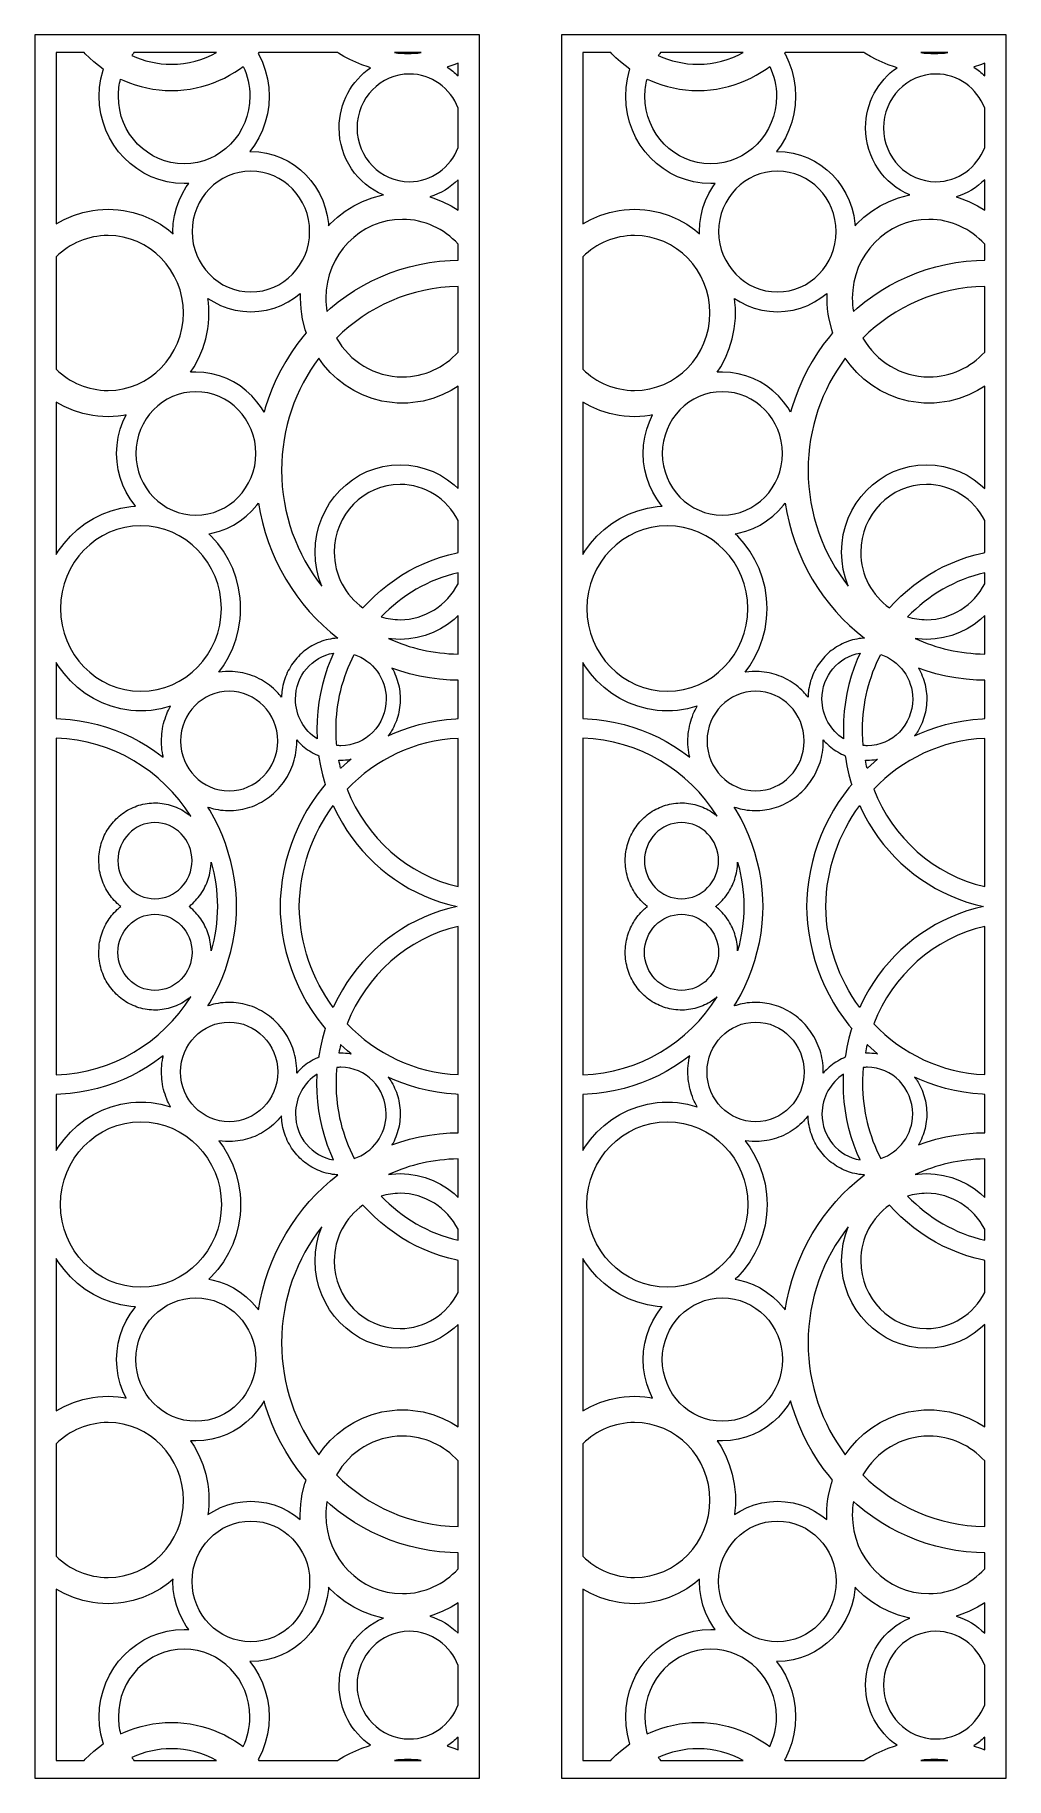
# Model space of a CAD drawing. Header units: centimetres. Extents: x -9.3 to 6.2, y -13.9 to 13.9.
import ezdxf

# ---------------------------------------------------------------- set-up
doc = ezdxf.new("R2010")
doc.units = ezdxf.units.CM
doc.header["$MEASUREMENT"] = 0
doc.layers.add('layer 1', color=7, linetype='Continuous')

msp = doc.modelspace()

# ---------------------------------------------------------------- linework, layer by layer
at = {"layer": 'layer 1', "color": 177, "lineweight": 9}
for points, knots in [([(-9.27723, 13.91214), (-9.27723, 13.91214), (-2.19323, 13.91214), (-2.19323, 13.91214), (-2.19323, 13.91214), (-2.19323, 13.91214), (-2.19323, -13.8571), (-2.19323, -13.8571), (-2.19323, -13.8571), (-2.19323, -13.8571), (-9.27723, -13.8571), (-9.27723, -13.8571), (-9.27723, -13.8571), (-9.27723, -13.8571), (-9.27723, 13.91214), (-9.27723, 13.91214)], [0, 0, 0, 0, 0.2, 0.2, 0.2, 0.2, 0.4, 0.4, 0.4, 0.4, 0.6, 0.6, 0.6, 0.6, 1, 1, 1, 1]), ([(-8.93547, 13.62877), (-8.93547, 13.62877), (-8.49107, 13.62877), (-8.49107, 13.62877), (-8.49107, 13.62877), (-8.49107, 13.62877), (-8.47507, 13.61153), (-8.47507, 13.61153), (-8.47507, 13.61153), (-8.47507, 13.61153), (-8.40763, 13.54546), (-8.40763, 13.54546), (-8.40763, 13.54546), (-8.40763, 13.54546), (-8.33722, 13.48272), (-8.33722, 13.48272), (-8.33722, 13.48272), (-8.33722, 13.48272), (-8.26389, 13.42344), (-8.26389, 13.42344), (-8.26389, 13.42344), (-8.26389, 13.42344), (-8.18775, 13.36772), (-8.18775, 13.36772), (-8.18775, 13.36772), (-8.18775, 13.36772), (-8.18503, 13.36593), (-8.18503, 13.36593), (-8.18503, 13.36593), (-8.18503, 13.36593), (-8.19171, 13.34723), (-8.19171, 13.34723), (-8.19171, 13.34723), (-8.19171, 13.34723), (-8.22523, 13.21381), (-8.22523, 13.21381), (-8.22523, 13.21381), (-8.22523, 13.21381), (-8.24583, 13.07574), (-8.24583, 13.07574), (-8.24583, 13.07574), (-8.24583, 13.07574), (-8.25285, 12.93401), (-8.25285, 12.93401), (-8.25285, 12.93401), (-8.25285, 12.93401), (-8.24583, 12.7923), (-8.24583, 12.7923), (-8.24583, 12.7923), (-8.24583, 12.7923), (-8.22523, 12.65423), (-8.22523, 12.65423), (-8.22523, 12.65423), (-8.22523, 12.65423), (-8.19171, 12.52081), (-8.19171, 12.52081), (-8.19171, 12.52081), (-8.19171, 12.52081), (-8.14601, 12.39288), (-8.14601, 12.39288), (-8.14601, 12.39288), (-8.14601, 12.39288), (-8.08885, 12.27126), (-8.08885, 12.27126), (-8.08885, 12.27126), (-8.08885, 12.27126), (-8.02097, 12.15662), (-8.02097, 12.15662), (-8.02097, 12.15662), (-8.02097, 12.15662), (-7.94307, 12.04969), (-7.94307, 12.04969), (-7.94307, 12.04969), (-7.94307, 12.04969), (-7.85581, 11.95105), (-7.85581, 11.95105), (-7.85581, 11.95105), (-7.85581, 11.95105), (-7.75983, 11.86137), (-7.75983, 11.86137), (-7.75983, 11.86137), (-7.75983, 11.86137), (-7.65577, 11.7813), (-7.65577, 11.7813), (-7.65577, 11.7813), (-7.65577, 11.7813), (-7.54423, 11.71154), (-7.54423, 11.71154), (-7.54423, 11.71154), (-7.54423, 11.71154), (-7.42589, 11.6528), (-7.42589, 11.6528), (-7.42589, 11.6528), (-7.42589, 11.6528), (-7.30141, 11.60583), (-7.30141, 11.60583), (-7.30141, 11.60583), (-7.30141, 11.60583), (-7.17159, 11.57139), (-7.17159, 11.57139), (-7.17159, 11.57139), (-7.17159, 11.57139), (-7.03725, 11.5502), (-7.03725, 11.5502), (-7.03725, 11.5502), (-7.03725, 11.5502), (-6.89934, 11.54301), (-6.89934, 11.54301), (-6.89934, 11.54301), (-6.89934, 11.54301), (-6.82544, 11.54687), (-6.82544, 11.54687), (-6.82544, 11.54687), (-6.82544, 11.54687), (-6.86554, 11.49182), (-6.86554, 11.49182), (-6.86554, 11.49182), (-6.86554, 11.49182), (-6.92779, 11.38667), (-6.92779, 11.38667), (-6.92779, 11.38667), (-6.92779, 11.38667), (-6.98023, 11.2751), (-6.98023, 11.2751), (-6.98023, 11.2751), (-6.98023, 11.2751), (-7.02216, 11.15774), (-7.02216, 11.15774), (-7.02216, 11.15774), (-7.02216, 11.15774), (-7.05292, 11.03532), (-7.05292, 11.03532), (-7.05292, 11.03532), (-7.05292, 11.03532), (-7.07181, 10.90866), (-7.07181, 10.90866), (-7.07181, 10.90866), (-7.07181, 10.90866), (-7.07824, 10.77867), (-7.07824, 10.77867), (-7.07824, 10.77867), (-7.07824, 10.77867), (-7.07646, 10.74243), (-7.07646, 10.74243), (-7.07646, 10.74243), (-7.07646, 10.74243), (-7.15031, 10.80511), (-7.15031, 10.80511), (-7.15031, 10.80511), (-7.15031, 10.80511), (-7.27843, 10.8942), (-7.27843, 10.8942), (-7.27843, 10.8942), (-7.27843, 10.8942), (-7.4151, 10.97064), (-7.4151, 10.97064), (-7.4151, 10.97064), (-7.4151, 10.97064), (-7.55945, 11.03355), (-7.55945, 11.03355), (-7.55945, 11.03355), (-7.55945, 11.03355), (-7.71067, 11.08204), (-7.71067, 11.08204), (-7.71067, 11.08204), (-7.71067, 11.08204), (-7.86775, 11.1152), (-7.86775, 11.1152), (-7.86775, 11.1152), (-7.86775, 11.1152), (-7.94817, 11.12574), (-7.94817, 11.12574), (-7.94817, 11.12574), (-7.94817, 11.12574), (-8.02963, 11.13215), (-8.02963, 11.13215), (-8.02963, 11.13215), (-8.02963, 11.13215), (-8.11196, 11.1343), (-8.11196, 11.1343), (-8.11196, 11.1343), (-8.11196, 11.1343), (-8.1943, 11.13215), (-8.1943, 11.13215), (-8.1943, 11.13215), (-8.1943, 11.13215), (-8.27576, 11.12574), (-8.27576, 11.12574), (-8.27576, 11.12574), (-8.27576, 11.12574), (-8.35617, 11.1152), (-8.35617, 11.1152), (-8.35617, 11.1152), (-8.35617, 11.1152), (-8.51325, 11.08204), (-8.51325, 11.08204), (-8.51325, 11.08204), (-8.51325, 11.08204), (-8.66447, 11.03355), (-8.66447, 11.03355), (-8.66447, 11.03355), (-8.66447, 11.03355), (-8.80884, 10.97064), (-8.80884, 10.97064), (-8.80884, 10.97064), (-8.80884, 10.97064), (-8.93547, 10.89979), (-8.93547, 10.89979), (-8.93547, 10.89979), (-8.93547, 10.89979), (-8.93547, 13.62877), (-8.93547, 13.62877)], [0, 0, 0, 0, 0.01851852, 0.01851852, 0.01851852, 0.01851852, 0.03703704, 0.03703704, 0.03703704, 0.03703704, 0.05555556, 0.05555556, 0.05555556, 0.05555556, 0.07407407, 0.07407407, 0.07407407, 0.07407407, 0.09259259, 0.09259259, 0.09259259, 0.09259259, 0.11111111, 0.11111111, 0.11111111, 0.11111111, 0.12962963, 0.12962963, 0.12962963, 0.12962963, 0.14814815, 0.14814815, 0.14814815, 0.14814815, 0.16666667, 0.16666667, 0.16666667, 0.16666667, 0.18518519, 0.18518519, 0.18518519, 0.18518519, 0.2037037, 0.2037037, 0.2037037, 0.2037037, 0.22222222, 0.22222222, 0.22222222, 0.22222222, 0.24074074, 0.24074074, 0.24074074, 0.24074074, 0.25925926, 0.25925926, 0.25925926, 0.25925926, 0.27777778, 0.27777778, 0.27777778, 0.27777778, 0.2962963, 0.2962963, 0.2962963, 0.2962963, 0.31481481, 0.31481481, 0.31481481, 0.31481481, 0.33333333, 0.33333333, 0.33333333, 0.33333333, 0.35185185, 0.35185185, 0.35185185, 0.35185185, 0.37037037, 0.37037037, 0.37037037, 0.37037037, 0.38888889, 0.38888889, 0.38888889, 0.38888889, 0.40740741, 0.40740741, 0.40740741, 0.40740741, 0.42592593, 0.42592593, 0.42592593, 0.42592593, 0.44444444, 0.44444444, 0.44444444, 0.44444444, 0.46296296, 0.46296296, 0.46296296, 0.46296296, 0.48148148, 0.48148148, 0.48148148, 0.48148148, 0.5, 0.5, 0.5, 0.5, 0.51851852, 0.51851852, 0.51851852, 0.51851852, 0.53703704, 0.53703704, 0.53703704, 0.53703704, 0.55555556, 0.55555556, 0.55555556, 0.55555556, 0.57407407, 0.57407407, 0.57407407, 0.57407407, 0.59259259, 0.59259259, 0.59259259, 0.59259259, 0.61111111, 0.61111111, 0.61111111, 0.61111111, 0.62962963, 0.62962963, 0.62962963, 0.62962963, 0.64814815, 0.64814815, 0.64814815, 0.64814815, 0.66666667, 0.66666667, 0.66666667, 0.66666667, 0.68518519, 0.68518519, 0.68518519, 0.68518519, 0.7037037, 0.7037037, 0.7037037, 0.7037037, 0.72222222, 0.72222222, 0.72222222, 0.72222222, 0.74074074, 0.74074074, 0.74074074, 0.74074074, 0.75925926, 0.75925926, 0.75925926, 0.75925926, 0.77777778, 0.77777778, 0.77777778, 0.77777778, 0.7962963, 0.7962963, 0.7962963, 0.7962963, 0.81481481, 0.81481481, 0.81481481, 0.81481481, 0.83333333, 0.83333333, 0.83333333, 0.83333333, 0.85185185, 0.85185185, 0.85185185, 0.85185185, 0.87037037, 0.87037037, 0.87037037, 0.87037037, 0.88888889, 0.88888889, 0.88888889, 0.88888889, 0.90740741, 0.90740741, 0.90740741, 0.90740741, 0.92592593, 0.92592593, 0.92592593, 0.92592593, 0.94444444, 0.94444444, 0.94444444, 0.94444444, 0.96296296, 0.96296296, 0.96296296, 0.96296296, 1, 1, 1, 1]), ([(-7.69917, 13.62877), (-7.69917, 13.62877), (-6.38161, 13.62877), (-6.38161, 13.62877), (-6.38161, 13.62877), (-6.59656, 13.51089), (-6.84167, 13.44398), (-7.10153, 13.44398), (-7.10153, 13.44398), (-7.32671, 13.44398), (-7.54088, 13.49421), (-7.7339, 13.58434), (-7.7339, 13.58434), (-7.7227, 13.59948), (-7.71111, 13.61427), (-7.69917, 13.62877)], [0, 0, 0, 0, 0.2, 0.2, 0.2, 0.2, 0.4, 0.4, 0.4, 0.4, 0.6, 0.6, 0.6, 0.6, 1, 1, 1, 1]), ([(-5.71197, 13.62877), (-5.71197, 13.62877), (-4.4552, 13.62877), (-4.4552, 13.62877), (-4.4552, 13.62877), (-4.4552, 13.62877), (-4.44348, 13.62104), (-4.44348, 13.62104), (-4.44348, 13.62104), (-4.44348, 13.62104), (-4.35403, 13.56806), (-4.35403, 13.56806), (-4.35403, 13.56806), (-4.35403, 13.56806), (-4.26188, 13.51945), (-4.26188, 13.51945), (-4.26188, 13.51945), (-4.26188, 13.51945), (-4.1672, 13.47533), (-4.1672, 13.47533), (-4.1672, 13.47533), (-4.1672, 13.47533), (-4.07012, 13.43588), (-4.07012, 13.43588), (-4.07012, 13.43588), (-4.07012, 13.43588), (-3.9708, 13.40122), (-3.9708, 13.40122), (-3.9708, 13.40122), (-3.9708, 13.40122), (-3.92956, 13.38914), (-3.92956, 13.38914), (-3.92956, 13.38914), (-4.23127, 13.18269), (-4.43079, 12.83003), (-4.43079, 12.43095), (-4.43079, 12.43095), (-4.43079, 11.94749), (-4.13804, 11.53211), (-3.72543, 11.36236), (-3.72543, 11.36236), (-3.72543, 11.36236), (-3.75008, 11.35781), (-3.75008, 11.35781), (-3.75008, 11.35781), (-3.75008, 11.35781), (-3.90631, 11.31636), (-3.90631, 11.31636), (-3.90631, 11.31636), (-3.90631, 11.31636), (-4.05608, 11.25984), (-4.05608, 11.25984), (-4.05608, 11.25984), (-4.05608, 11.25984), (-4.19846, 11.18917), (-4.19846, 11.18917), (-4.19846, 11.18917), (-4.19846, 11.18917), (-4.33265, 11.10525), (-4.33265, 11.10525), (-4.33265, 11.10525), (-4.33265, 11.10525), (-4.45781, 11.00895), (-4.45781, 11.00895), (-4.45781, 11.00895), (-4.45781, 11.00895), (-4.57325, 10.90109), (-4.57325, 10.90109), (-4.57325, 10.90109), (-4.57325, 10.90109), (-4.59971, 10.87118), (-4.59971, 10.87118), (-4.59971, 10.87118), (-4.59971, 10.87118), (-4.60155, 10.90866), (-4.60155, 10.90866), (-4.60155, 10.90866), (-4.60155, 10.90866), (-4.62046, 11.03532), (-4.62046, 11.03532), (-4.62046, 11.03532), (-4.62046, 11.03532), (-4.6512, 11.15774), (-4.6512, 11.15774), (-4.6512, 11.15774), (-4.6512, 11.15774), (-4.69313, 11.2751), (-4.69313, 11.2751), (-4.69313, 11.2751), (-4.69313, 11.2751), (-4.74556, 11.38667), (-4.74556, 11.38667), (-4.74556, 11.38667), (-4.74556, 11.38667), (-4.80783, 11.49182), (-4.80783, 11.49182), (-4.80783, 11.49182), (-4.80783, 11.49182), (-4.87928, 11.5899), (-4.87928, 11.5899), (-4.87928, 11.5899), (-4.87928, 11.5899), (-4.95931, 11.68036), (-4.95931, 11.68036), (-4.95931, 11.68036), (-4.95931, 11.68036), (-5.04732, 11.76262), (-5.04732, 11.76262), (-5.04732, 11.76262), (-5.04732, 11.76262), (-5.14278, 11.83603), (-5.14278, 11.83603), (-5.14278, 11.83603), (-5.14278, 11.83603), (-5.24507, 11.90003), (-5.24507, 11.90003), (-5.24507, 11.90003), (-5.24507, 11.90003), (-5.35364, 11.9539), (-5.35364, 11.9539), (-5.35364, 11.9539), (-5.35364, 11.9539), (-5.46784, 11.99701), (-5.46784, 11.99701), (-5.46784, 11.99701), (-5.46784, 11.99701), (-5.58697, 12.02861), (-5.58697, 12.02861), (-5.58697, 12.02861), (-5.58697, 12.02861), (-5.7102, 12.04803), (-5.7102, 12.04803), (-5.7102, 12.04803), (-5.7102, 12.04803), (-5.83669, 12.05464), (-5.83669, 12.05464), (-5.83669, 12.05464), (-5.83669, 12.05464), (-5.85262, 12.0538), (-5.85262, 12.0538), (-5.85262, 12.0538), (-5.85262, 12.0538), (-5.77772, 12.15664), (-5.77772, 12.15664), (-5.77772, 12.15664), (-5.77772, 12.15664), (-5.70984, 12.27126), (-5.70984, 12.27126), (-5.70984, 12.27126), (-5.70984, 12.27126), (-5.65269, 12.39288), (-5.65269, 12.39288), (-5.65269, 12.39288), (-5.65269, 12.39288), (-5.60698, 12.52081), (-5.60698, 12.52081), (-5.60698, 12.52081), (-5.60698, 12.52081), (-5.57346, 12.65423), (-5.57346, 12.65423), (-5.57346, 12.65423), (-5.57346, 12.65423), (-5.55286, 12.7923), (-5.55286, 12.7923), (-5.55286, 12.7923), (-5.55286, 12.7923), (-5.54586, 12.93401), (-5.54586, 12.93401), (-5.54586, 12.93401), (-5.54586, 12.93401), (-5.55286, 13.07574), (-5.55286, 13.07574), (-5.55286, 13.07574), (-5.55286, 13.07574), (-5.57346, 13.21381), (-5.57346, 13.21381), (-5.57346, 13.21381), (-5.57346, 13.21381), (-5.60698, 13.34723), (-5.60698, 13.34723), (-5.60698, 13.34723), (-5.60698, 13.34723), (-5.65269, 13.47516), (-5.65269, 13.47516), (-5.65269, 13.47516), (-5.65269, 13.47516), (-5.70984, 13.59678), (-5.70984, 13.59678), (-5.70984, 13.59678), (-5.70984, 13.59678), (-5.72223, 13.61771), (-5.72223, 13.61771), (-5.72223, 13.61771), (-5.72223, 13.61771), (-5.71197, 13.62877), (-5.71197, 13.62877)], [0, 0, 0, 0, 0.02, 0.02, 0.02, 0.02, 0.04, 0.04, 0.04, 0.04, 0.06, 0.06, 0.06, 0.06, 0.08, 0.08, 0.08, 0.08, 0.1, 0.1, 0.1, 0.1, 0.12, 0.12, 0.12, 0.12, 0.14, 0.14, 0.14, 0.14, 0.16, 0.16, 0.16, 0.16, 0.18, 0.18, 0.18, 0.18, 0.2, 0.2, 0.2, 0.2, 0.22, 0.22, 0.22, 0.22, 0.24, 0.24, 0.24, 0.24, 0.26, 0.26, 0.26, 0.26, 0.28, 0.28, 0.28, 0.28, 0.3, 0.3, 0.3, 0.3, 0.32, 0.32, 0.32, 0.32, 0.34, 0.34, 0.34, 0.34, 0.36, 0.36, 0.36, 0.36, 0.38, 0.38, 0.38, 0.38, 0.4, 0.4, 0.4, 0.4, 0.42, 0.42, 0.42, 0.42, 0.44, 0.44, 0.44, 0.44, 0.46, 0.46, 0.46, 0.46, 0.48, 0.48, 0.48, 0.48, 0.5, 0.5, 0.5, 0.5, 0.52, 0.52, 0.52, 0.52, 0.54, 0.54, 0.54, 0.54, 0.56, 0.56, 0.56, 0.56, 0.58, 0.58, 0.58, 0.58, 0.6, 0.6, 0.6, 0.6, 0.62, 0.62, 0.62, 0.62, 0.64, 0.64, 0.64, 0.64, 0.66, 0.66, 0.66, 0.66, 0.68, 0.68, 0.68, 0.68, 0.7, 0.7, 0.7, 0.7, 0.72, 0.72, 0.72, 0.72, 0.74, 0.74, 0.74, 0.74, 0.76, 0.76, 0.76, 0.76, 0.78, 0.78, 0.78, 0.78, 0.8, 0.8, 0.8, 0.8, 0.82, 0.82, 0.82, 0.82, 0.84, 0.84, 0.84, 0.84, 0.86, 0.86, 0.86, 0.86, 0.88, 0.88, 0.88, 0.88, 0.9, 0.9, 0.9, 0.9, 0.92, 0.92, 0.92, 0.92, 0.94, 0.94, 0.94, 0.94, 0.96, 0.96, 0.96, 0.96, 1, 1, 1, 1]), ([(-3.54971, 13.62877), (-3.54971, 13.62877), (-3.12201, 13.62877), (-3.12201, 13.62877), (-3.12201, 13.62877), (-3.19229, 13.62028), (-3.26373, 13.61592), (-3.33616, 13.61592), (-3.33616, 13.61592), (-3.40837, 13.61592), (-3.47963, 13.62034), (-3.54971, 13.62877)], [0, 0, 0, 0, 0.25, 0.25, 0.25, 0.25, 0.5, 0.5, 0.5, 0.5, 1, 1, 1, 1]), ([(-5.95904, 13.4089), (-5.95904, 13.4089), (-6.01529, 13.36772), (-6.01529, 13.36772), (-6.01529, 13.36772), (-6.01529, 13.36772), (-6.0941, 13.31572), (-6.0941, 13.31572), (-6.0941, 13.31572), (-6.0941, 13.31572), (-6.17547, 13.26754), (-6.17547, 13.26754), (-6.17547, 13.26754), (-6.17547, 13.26754), (-6.25927, 13.22333), (-6.25927, 13.22333), (-6.25927, 13.22333), (-6.25927, 13.22333), (-6.34543, 13.18319), (-6.34543, 13.18319), (-6.34543, 13.18319), (-6.34543, 13.18319), (-6.43376, 13.14729), (-6.43376, 13.14729), (-6.43376, 13.14729), (-6.43376, 13.14729), (-6.52414, 13.11575), (-6.52414, 13.11575), (-6.52414, 13.11575), (-6.52414, 13.11575), (-6.61646, 13.08869), (-6.61646, 13.08869), (-6.61646, 13.08869), (-6.61646, 13.08869), (-6.71057, 13.06627), (-6.71057, 13.06627), (-6.71057, 13.06627), (-6.71057, 13.06627), (-6.80628, 13.04863), (-6.80628, 13.04863), (-6.80628, 13.04863), (-6.80628, 13.04863), (-6.90347, 13.03587), (-6.90347, 13.03587), (-6.90347, 13.03587), (-6.90347, 13.03587), (-7.00194, 13.02814), (-7.00194, 13.02814), (-7.00194, 13.02814), (-7.00194, 13.02814), (-7.10153, 13.02554), (-7.10153, 13.02554), (-7.10153, 13.02554), (-7.10153, 13.02554), (-7.2011, 13.02814), (-7.2011, 13.02814), (-7.2011, 13.02814), (-7.2011, 13.02814), (-7.29957, 13.03587), (-7.29957, 13.03587), (-7.29957, 13.03587), (-7.29957, 13.03587), (-7.39674, 13.04863), (-7.39674, 13.04863), (-7.39674, 13.04863), (-7.39674, 13.04863), (-7.49247, 13.06627), (-7.49247, 13.06627), (-7.49247, 13.06627), (-7.49247, 13.06627), (-7.58658, 13.08869), (-7.58658, 13.08869), (-7.58658, 13.08869), (-7.58658, 13.08869), (-7.6789, 13.11575), (-7.6789, 13.11575), (-7.6789, 13.11575), (-7.6789, 13.11575), (-7.76928, 13.14729), (-7.76928, 13.14729), (-7.76928, 13.14729), (-7.76928, 13.14729), (-7.85761, 13.18319), (-7.85761, 13.18319), (-7.85761, 13.18319), (-7.85761, 13.18319), (-7.91274, 13.20887), (-7.91274, 13.20887), (-7.91274, 13.20887), (-7.93536, 13.12107), (-7.94746, 13.02896), (-7.94746, 12.93401), (-7.94746, 12.93401), (-7.94746, 12.34073), (-7.47662, 11.85685), (-6.89934, 11.85685), (-6.89934, 11.85685), (-6.32207, 11.85685), (-5.85123, 12.34073), (-5.85123, 12.93401), (-5.85123, 12.93401), (-5.85123, 13.10429), (-5.89007, 13.2655), (-5.95904, 13.4089)], [0, 0, 0, 0, 0.03703704, 0.03703704, 0.03703704, 0.03703704, 0.07407407, 0.07407407, 0.07407407, 0.07407407, 0.11111111, 0.11111111, 0.11111111, 0.11111111, 0.14814815, 0.14814815, 0.14814815, 0.14814815, 0.18518519, 0.18518519, 0.18518519, 0.18518519, 0.22222222, 0.22222222, 0.22222222, 0.22222222, 0.25925926, 0.25925926, 0.25925926, 0.25925926, 0.2962963, 0.2962963, 0.2962963, 0.2962963, 0.33333333, 0.33333333, 0.33333333, 0.33333333, 0.37037037, 0.37037037, 0.37037037, 0.37037037, 0.40740741, 0.40740741, 0.40740741, 0.40740741, 0.44444444, 0.44444444, 0.44444444, 0.44444444, 0.48148148, 0.48148148, 0.48148148, 0.48148148, 0.51851852, 0.51851852, 0.51851852, 0.51851852, 0.55555556, 0.55555556, 0.55555556, 0.55555556, 0.59259259, 0.59259259, 0.59259259, 0.59259259, 0.62962963, 0.62962963, 0.62962963, 0.62962963, 0.66666667, 0.66666667, 0.66666667, 0.66666667, 0.7037037, 0.7037037, 0.7037037, 0.7037037, 0.74074074, 0.74074074, 0.74074074, 0.74074074, 0.77777778, 0.77777778, 0.77777778, 0.77777778, 0.81481481, 0.81481481, 0.81481481, 0.81481481, 0.85185185, 0.85185185, 0.85185185, 0.85185185, 0.88888889, 0.88888889, 0.88888889, 0.88888889, 0.92592593, 0.92592593, 0.92592593, 0.92592593, 1, 1, 1, 1]), ([(-2.535, 13.46319), (-2.535, 13.46319), (-2.535, 13.25824), (-2.535, 13.25824), (-2.535, 13.25824), (-2.58802, 13.31082), (-2.64603, 13.35811), (-2.70826, 13.39924), (-2.70826, 13.39924), (-2.70826, 13.39924), (-2.70153, 13.40122), (-2.70153, 13.40122), (-2.70153, 13.40122), (-2.70153, 13.40122), (-2.60221, 13.43588), (-2.60221, 13.43588), (-2.60221, 13.43588), (-2.60221, 13.43588), (-2.535, 13.46319), (-2.535, 13.46319)], [0, 0, 0, 0, 0.16666667, 0.16666667, 0.16666667, 0.16666667, 0.33333333, 0.33333333, 0.33333333, 0.33333333, 0.5, 0.5, 0.5, 0.5, 0.66666667, 0.66666667, 0.66666667, 0.66666667, 1, 1, 1, 1]), ([(-2.535, 12.74465), (-2.535, 12.74465), (-2.535, 12.1173), (-2.535, 12.1173), (-2.535, 12.1173), (-2.65726, 11.79934), (-2.95949, 11.57339), (-3.31145, 11.57339), (-3.31145, 11.57339), (-3.77103, 11.57339), (-4.14588, 11.95862), (-4.14588, 12.43095), (-4.14588, 12.43095), (-4.14588, 12.90327), (-3.77103, 13.2885), (-3.31145, 13.2885), (-3.31145, 13.2885), (-2.95949, 13.2885), (-2.65726, 13.0626), (-2.535, 12.74465)], [0, 0, 0, 0, 0.16666667, 0.16666667, 0.16666667, 0.16666667, 0.33333333, 0.33333333, 0.33333333, 0.33333333, 0.5, 0.5, 0.5, 0.5, 0.66666667, 0.66666667, 0.66666667, 0.66666667, 1, 1, 1, 1]), ([(-6.77287, 10.77867), (-6.77287, 11.3086), (-6.35231, 11.7408), (-5.83669, 11.7408), (-5.83669, 11.7408), (-5.32105, 11.7408), (-4.90049, 11.3086), (-4.90049, 10.77867), (-4.90049, 10.77867), (-4.90049, 10.24874), (-5.32105, 9.81652), (-5.83669, 9.81652), (-5.83669, 9.81652), (-6.35231, 9.81652), (-6.77287, 10.24874), (-6.77287, 10.77867)], [0, 0, 0, 0, 0.2, 0.2, 0.2, 0.2, 0.4, 0.4, 0.4, 0.4, 0.6, 0.6, 0.6, 0.6, 1, 1, 1, 1]), ([(-2.535, 11.60377), (-2.535, 11.60377), (-2.535, 11.11932), (-2.535, 11.11932), (-2.535, 11.11932), (-2.535, 11.11932), (-2.64668, 11.18917), (-2.64668, 11.18917), (-2.64668, 11.18917), (-2.64668, 11.18917), (-2.78906, 11.25984), (-2.78906, 11.25984), (-2.78906, 11.25984), (-2.78906, 11.25984), (-2.93883, 11.31636), (-2.93883, 11.31636), (-2.93883, 11.31636), (-2.93883, 11.31636), (-2.98856, 11.32956), (-2.98856, 11.32956), (-2.98856, 11.32956), (-2.81631, 11.38311), (-2.66143, 11.47838), (-2.535, 11.60377)], [0, 0, 0, 0, 0.14285714, 0.14285714, 0.14285714, 0.14285714, 0.28571429, 0.28571429, 0.28571429, 0.28571429, 0.42857143, 0.42857143, 0.42857143, 0.42857143, 0.57142857, 0.57142857, 0.57142857, 0.57142857, 0.71428571, 0.71428571, 0.71428571, 0.71428571, 1, 1, 1, 1]), ([(-2.535, 10.57883), (-2.535, 10.57883), (-2.535, 10.32271), (-2.535, 10.32271), (-2.535, 10.32271), (-2.535, 10.32271), (-2.66489, 10.3193), (-2.66489, 10.3193), (-2.66489, 10.3193), (-2.66489, 10.3193), (-2.82988, 10.30635), (-2.82988, 10.30635), (-2.82988, 10.30635), (-2.82988, 10.30635), (-2.99263, 10.28498), (-2.99263, 10.28498), (-2.99263, 10.28498), (-2.99263, 10.28498), (-3.15287, 10.25544), (-3.15287, 10.25544), (-3.15287, 10.25544), (-3.15287, 10.25544), (-3.31039, 10.21792), (-3.31039, 10.21792), (-3.31039, 10.21792), (-3.31039, 10.21792), (-3.46494, 10.17265), (-3.46494, 10.17265), (-3.46494, 10.17265), (-3.46494, 10.17265), (-3.61627, 10.11984), (-3.61627, 10.11984), (-3.61627, 10.11984), (-3.61627, 10.11984), (-3.76416, 10.05972), (-3.76416, 10.05972), (-3.76416, 10.05972), (-3.76416, 10.05972), (-3.90842, 9.99251), (-3.90842, 9.99251), (-3.90842, 9.99251), (-3.90842, 9.99251), (-4.04882, 9.91843), (-4.04882, 9.91843), (-4.04882, 9.91843), (-4.04882, 9.91843), (-4.18516, 9.83771), (-4.18516, 9.83771), (-4.18516, 9.83771), (-4.18516, 9.83771), (-4.31724, 9.75055), (-4.31724, 9.75055), (-4.31724, 9.75055), (-4.31724, 9.75055), (-4.44485, 9.65716), (-4.44485, 9.65716), (-4.44485, 9.65716), (-4.44485, 9.65716), (-4.5678, 9.55778), (-4.5678, 9.55778), (-4.5678, 9.55778), (-4.5678, 9.55778), (-4.62602, 9.50592), (-4.62602, 9.50592), (-4.62602, 9.50592), (-4.63758, 9.57507), (-4.64369, 9.64609), (-4.64369, 9.71853), (-4.64369, 9.71853), (-4.64369, 10.40974), (-4.09514, 10.97349), (-3.42257, 10.97349), (-3.42257, 10.97349), (-3.07348, 10.97349), (-2.7579, 10.82158), (-2.535, 10.57883)], [0, 0, 0, 0, 0.05, 0.05, 0.05, 0.05, 0.1, 0.1, 0.1, 0.1, 0.15, 0.15, 0.15, 0.15, 0.2, 0.2, 0.2, 0.2, 0.25, 0.25, 0.25, 0.25, 0.3, 0.3, 0.3, 0.3, 0.35, 0.35, 0.35, 0.35, 0.4, 0.4, 0.4, 0.4, 0.45, 0.45, 0.45, 0.45, 0.5, 0.5, 0.5, 0.5, 0.55, 0.55, 0.55, 0.55, 0.6, 0.6, 0.6, 0.6, 0.65, 0.65, 0.65, 0.65, 0.7, 0.7, 0.7, 0.7, 0.75, 0.75, 0.75, 0.75, 0.8, 0.8, 0.8, 0.8, 0.85, 0.85, 0.85, 0.85, 0.9, 0.9, 0.9, 0.9, 1, 1, 1, 1]), ([(-8.93547, 8.5852), (-8.93547, 8.5852), (-8.93547, 10.37844), (-8.93547, 10.37844), (-8.93547, 10.37844), (-8.72021, 10.58741), (-8.43024, 10.71585), (-8.11196, 10.71585), (-8.11196, 10.71585), (-7.45062, 10.71585), (-6.91122, 10.16148), (-6.91122, 9.4818), (-6.91122, 9.4818), (-6.91122, 8.80211), (-7.45062, 8.24776), (-8.11196, 8.24776), (-8.11196, 8.24776), (-8.43024, 8.24776), (-8.72021, 8.37624), (-8.93547, 8.5852)], [0, 0, 0, 0, 0.16666667, 0.16666667, 0.16666667, 0.16666667, 0.33333333, 0.33333333, 0.33333333, 0.33333333, 0.5, 0.5, 0.5, 0.5, 0.66666667, 0.66666667, 0.66666667, 0.66666667, 1, 1, 1, 1]), ([(-5.62673, 7.90107), (-5.62673, 7.90107), (-5.6074, 7.97077), (-5.6074, 7.97077), (-5.6074, 7.97077), (-5.6074, 7.97077), (-5.55602, 8.12631), (-5.55602, 8.12631), (-5.55602, 8.12631), (-5.55602, 8.12631), (-5.49752, 8.27831), (-5.49752, 8.27831), (-5.49752, 8.27831), (-5.49752, 8.27831), (-5.43213, 8.42657), (-5.43213, 8.42657), (-5.43213, 8.42657), (-5.43213, 8.42657), (-5.36005, 8.57086), (-5.36005, 8.57086), (-5.36005, 8.57086), (-5.36005, 8.57086), (-5.2815, 8.71097), (-5.2815, 8.71097), (-5.2815, 8.71097), (-5.2815, 8.71097), (-5.19669, 8.84673), (-5.19669, 8.84673), (-5.19669, 8.84673), (-5.19669, 8.84673), (-5.10582, 8.97788), (-5.10582, 8.97788), (-5.10582, 8.97788), (-5.10582, 8.97788), (-5.00912, 9.10423), (-5.00912, 9.10423), (-5.00912, 9.10423), (-5.00912, 9.10423), (-4.95737, 9.1656), (-4.95737, 9.1656), (-4.95737, 9.1656), (-4.95737, 9.1656), (-4.97729, 9.2214), (-4.97729, 9.2214), (-4.97729, 9.2214), (-4.97729, 9.2214), (-5.01762, 9.38192), (-5.01762, 9.38192), (-5.01762, 9.38192), (-5.01762, 9.38192), (-5.03202, 9.46437), (-5.03202, 9.46437), (-5.03202, 9.46437), (-5.03202, 9.46437), (-5.04243, 9.54806), (-5.04243, 9.54806), (-5.04243, 9.54806), (-5.04243, 9.54806), (-5.04873, 9.63285), (-5.04873, 9.63285), (-5.04873, 9.63285), (-5.04873, 9.63285), (-5.05086, 9.71853), (-5.05086, 9.71853), (-5.05086, 9.71853), (-5.05086, 9.71853), (-5.04899, 9.79345), (-5.04899, 9.79345), (-5.04899, 9.79345), (-5.04899, 9.79345), (-5.14276, 9.72129), (-5.14276, 9.72129), (-5.14276, 9.72129), (-5.14276, 9.72129), (-5.24507, 9.65731), (-5.24507, 9.65731), (-5.24507, 9.65731), (-5.24507, 9.65731), (-5.35364, 9.60342), (-5.35364, 9.60342), (-5.35364, 9.60342), (-5.35364, 9.60342), (-5.46784, 9.56033), (-5.46784, 9.56033), (-5.46784, 9.56033), (-5.46784, 9.56033), (-5.58697, 9.52871), (-5.58697, 9.52871), (-5.58697, 9.52871), (-5.58697, 9.52871), (-5.71018, 9.50929), (-5.71018, 9.50929), (-5.71018, 9.50929), (-5.71018, 9.50929), (-5.83669, 9.50269), (-5.83669, 9.50269), (-5.83669, 9.50269), (-5.83669, 9.50269), (-5.96318, 9.50929), (-5.96318, 9.50929), (-5.96318, 9.50929), (-5.96318, 9.50929), (-6.08642, 9.52871), (-6.08642, 9.52871), (-6.08642, 9.52871), (-6.08642, 9.52871), (-6.20553, 9.56033), (-6.20553, 9.56033), (-6.20553, 9.56033), (-6.20553, 9.56033), (-6.31973, 9.60342), (-6.31973, 9.60342), (-6.31973, 9.60342), (-6.31973, 9.60342), (-6.4283, 9.65731), (-6.4283, 9.65731), (-6.4283, 9.65731), (-6.4283, 9.65731), (-6.52041, 9.71492), (-6.52041, 9.71492), (-6.52041, 9.71492), (-6.52041, 9.71492), (-6.51236, 9.65014), (-6.51236, 9.65014), (-6.51236, 9.65014), (-6.51236, 9.65014), (-6.50614, 9.56642), (-6.50614, 9.56642), (-6.50614, 9.56642), (-6.50614, 9.56642), (-6.50405, 9.4818), (-6.50405, 9.4818), (-6.50405, 9.4818), (-6.50405, 9.4818), (-6.50614, 9.3972), (-6.50614, 9.3972), (-6.50614, 9.3972), (-6.50614, 9.3972), (-6.51236, 9.31347), (-6.51236, 9.31347), (-6.51236, 9.31347), (-6.51236, 9.31347), (-6.52263, 9.23084), (-6.52263, 9.23084), (-6.52263, 9.23084), (-6.52263, 9.23084), (-6.5549, 9.06938), (-6.5549, 9.06938), (-6.5549, 9.06938), (-6.5549, 9.06938), (-6.60208, 8.91397), (-6.60208, 8.91397), (-6.60208, 8.91397), (-6.60208, 8.91397), (-6.6633, 8.76561), (-6.6633, 8.76561), (-6.6633, 8.76561), (-6.6633, 8.76561), (-6.73766, 8.62519), (-6.73766, 8.62519), (-6.73766, 8.62519), (-6.73766, 8.62519), (-6.79582, 8.53683), (-6.79582, 8.53683), (-6.79582, 8.53683), (-6.79582, 8.53683), (-6.71274, 8.54116), (-6.71274, 8.54116), (-6.71274, 8.54116), (-6.71274, 8.54116), (-6.58418, 8.53445), (-6.58418, 8.53445), (-6.58418, 8.53445), (-6.58418, 8.53445), (-6.45892, 8.5147), (-6.45892, 8.5147), (-6.45892, 8.5147), (-6.45892, 8.5147), (-6.33786, 8.48259), (-6.33786, 8.48259), (-6.33786, 8.48259), (-6.33786, 8.48259), (-6.22179, 8.43878), (-6.22179, 8.43878), (-6.22179, 8.43878), (-6.22179, 8.43878), (-6.11144, 8.38401), (-6.11144, 8.38401), (-6.11144, 8.38401), (-6.11144, 8.38401), (-6.00745, 8.31897), (-6.00745, 8.31897), (-6.00745, 8.31897), (-6.00745, 8.31897), (-5.91045, 8.24434), (-5.91045, 8.24434), (-5.91045, 8.24434), (-5.91045, 8.24434), (-5.82098, 8.16075), (-5.82098, 8.16075), (-5.82098, 8.16075), (-5.82098, 8.16075), (-5.73963, 8.0688), (-5.73963, 8.0688), (-5.73963, 8.0688), (-5.73963, 8.0688), (-5.66702, 7.9691), (-5.66702, 7.9691), (-5.66702, 7.9691), (-5.66702, 7.9691), (-5.62673, 7.90107), (-5.62673, 7.90107)], [0, 0, 0, 0, 0.01851852, 0.01851852, 0.01851852, 0.01851852, 0.03703704, 0.03703704, 0.03703704, 0.03703704, 0.05555556, 0.05555556, 0.05555556, 0.05555556, 0.07407407, 0.07407407, 0.07407407, 0.07407407, 0.09259259, 0.09259259, 0.09259259, 0.09259259, 0.11111111, 0.11111111, 0.11111111, 0.11111111, 0.12962963, 0.12962963, 0.12962963, 0.12962963, 0.14814815, 0.14814815, 0.14814815, 0.14814815, 0.16666667, 0.16666667, 0.16666667, 0.16666667, 0.18518519, 0.18518519, 0.18518519, 0.18518519, 0.2037037, 0.2037037, 0.2037037, 0.2037037, 0.22222222, 0.22222222, 0.22222222, 0.22222222, 0.24074074, 0.24074074, 0.24074074, 0.24074074, 0.25925926, 0.25925926, 0.25925926, 0.25925926, 0.27777778, 0.27777778, 0.27777778, 0.27777778, 0.2962963, 0.2962963, 0.2962963, 0.2962963, 0.31481481, 0.31481481, 0.31481481, 0.31481481, 0.33333333, 0.33333333, 0.33333333, 0.33333333, 0.35185185, 0.35185185, 0.35185185, 0.35185185, 0.37037037, 0.37037037, 0.37037037, 0.37037037, 0.38888889, 0.38888889, 0.38888889, 0.38888889, 0.40740741, 0.40740741, 0.40740741, 0.40740741, 0.42592593, 0.42592593, 0.42592593, 0.42592593, 0.44444444, 0.44444444, 0.44444444, 0.44444444, 0.46296296, 0.46296296, 0.46296296, 0.46296296, 0.48148148, 0.48148148, 0.48148148, 0.48148148, 0.5, 0.5, 0.5, 0.5, 0.51851852, 0.51851852, 0.51851852, 0.51851852, 0.53703704, 0.53703704, 0.53703704, 0.53703704, 0.55555556, 0.55555556, 0.55555556, 0.55555556, 0.57407407, 0.57407407, 0.57407407, 0.57407407, 0.59259259, 0.59259259, 0.59259259, 0.59259259, 0.61111111, 0.61111111, 0.61111111, 0.61111111, 0.62962963, 0.62962963, 0.62962963, 0.62962963, 0.64814815, 0.64814815, 0.64814815, 0.64814815, 0.66666667, 0.66666667, 0.66666667, 0.66666667, 0.68518519, 0.68518519, 0.68518519, 0.68518519, 0.7037037, 0.7037037, 0.7037037, 0.7037037, 0.72222222, 0.72222222, 0.72222222, 0.72222222, 0.74074074, 0.74074074, 0.74074074, 0.74074074, 0.75925926, 0.75925926, 0.75925926, 0.75925926, 0.77777778, 0.77777778, 0.77777778, 0.77777778, 0.7962963, 0.7962963, 0.7962963, 0.7962963, 0.81481481, 0.81481481, 0.81481481, 0.81481481, 0.83333333, 0.83333333, 0.83333333, 0.83333333, 0.85185185, 0.85185185, 0.85185185, 0.85185185, 0.87037037, 0.87037037, 0.87037037, 0.87037037, 0.88888889, 0.88888889, 0.88888889, 0.88888889, 0.90740741, 0.90740741, 0.90740741, 0.90740741, 0.92592593, 0.92592593, 0.92592593, 0.92592593, 0.94444444, 0.94444444, 0.94444444, 0.94444444, 0.96296296, 0.96296296, 0.96296296, 0.96296296, 1, 1, 1, 1]), ([(-2.535, 9.90497), (-2.535, 9.90497), (-2.535, 8.85826), (-2.535, 8.85826), (-2.535, 8.85826), (-2.7579, 8.61552), (-3.0735, 8.46357), (-3.42257, 8.46357), (-3.42257, 8.46357), (-3.86957, 8.46357), (-4.26173, 8.71263), (-4.47453, 9.08258), (-4.47453, 9.08258), (-3.96985, 9.58322), (-3.28676, 9.89503), (-2.535, 9.90497)], [0, 0, 0, 0, 0.2, 0.2, 0.2, 0.2, 0.4, 0.4, 0.4, 0.4, 0.6, 0.6, 0.6, 0.6, 1, 1, 1, 1]), ([(-2.535, 8.31774), (-2.535, 8.31774), (-2.535, 6.68508), (-2.535, 6.68508), (-2.535, 6.68508), (-2.535, 6.68508), (-2.60028, 6.74608), (-2.60028, 6.74608), (-2.60028, 6.74608), (-2.60028, 6.74608), (-2.70435, 6.82613), (-2.70435, 6.82613), (-2.70435, 6.82613), (-2.70435, 6.82613), (-2.81588, 6.89589), (-2.81588, 6.89589), (-2.81588, 6.89589), (-2.81588, 6.89589), (-2.93423, 6.95464), (-2.93423, 6.95464), (-2.93423, 6.95464), (-2.93423, 6.95464), (-3.0587, 7.0016), (-3.0587, 7.0016), (-3.0587, 7.0016), (-3.0587, 7.0016), (-3.18854, 7.03606), (-3.18854, 7.03606), (-3.18854, 7.03606), (-3.18854, 7.03606), (-3.32289, 7.05723), (-3.32289, 7.05723), (-3.32289, 7.05723), (-3.32289, 7.05723), (-3.46077, 7.06442), (-3.46077, 7.06442), (-3.46077, 7.06442), (-3.46077, 7.06442), (-3.59867, 7.05723), (-3.59867, 7.05723), (-3.59867, 7.05723), (-3.59867, 7.05723), (-3.73302, 7.03606), (-3.73302, 7.03606), (-3.73302, 7.03606), (-3.73302, 7.03606), (-3.86284, 7.0016), (-3.86284, 7.0016), (-3.86284, 7.0016), (-3.86284, 7.0016), (-3.98731, 6.95464), (-3.98731, 6.95464), (-3.98731, 6.95464), (-3.98731, 6.95464), (-4.10566, 6.89589), (-4.10566, 6.89589), (-4.10566, 6.89589), (-4.10566, 6.89589), (-4.2172, 6.82613), (-4.2172, 6.82613), (-4.2172, 6.82613), (-4.2172, 6.82613), (-4.32126, 6.74608), (-4.32126, 6.74608), (-4.32126, 6.74608), (-4.32126, 6.74608), (-4.41723, 6.6564), (-4.41723, 6.6564), (-4.41723, 6.6564), (-4.41723, 6.6564), (-4.50449, 6.55776), (-4.50449, 6.55776), (-4.50449, 6.55776), (-4.50449, 6.55776), (-4.5824, 6.45081), (-4.5824, 6.45081), (-4.5824, 6.45081), (-4.5824, 6.45081), (-4.65027, 6.33619), (-4.65027, 6.33619), (-4.65027, 6.33619), (-4.65027, 6.33619), (-4.70744, 6.21455), (-4.70744, 6.21455), (-4.70744, 6.21455), (-4.70744, 6.21455), (-4.75313, 6.08662), (-4.75313, 6.08662), (-4.75313, 6.08662), (-4.75313, 6.08662), (-4.78665, 5.9532), (-4.78665, 5.9532), (-4.78665, 5.9532), (-4.78665, 5.9532), (-4.80726, 5.81513), (-4.80726, 5.81513), (-4.80726, 5.81513), (-4.80726, 5.81513), (-4.81428, 5.67342), (-4.81428, 5.67342), (-4.81428, 5.67342), (-4.81428, 5.67342), (-4.80726, 5.53169), (-4.80726, 5.53169), (-4.80726, 5.53169), (-4.80726, 5.53169), (-4.78665, 5.39362), (-4.78665, 5.39362), (-4.78665, 5.39362), (-4.78665, 5.39362), (-4.75313, 5.2602), (-4.75313, 5.2602), (-4.75313, 5.2602), (-4.75313, 5.2602), (-4.70744, 5.13227), (-4.70744, 5.13227), (-4.70744, 5.13227), (-4.70744, 5.13227), (-4.70693, 5.13118), (-4.70693, 5.13118), (-4.70693, 5.13118), (-5.10686, 5.63545), (-5.34719, 6.27824), (-5.34719, 6.97697), (-5.34719, 6.97697), (-5.34719, 7.64714), (-5.12606, 8.26581), (-4.75513, 8.76024), (-4.75513, 8.76024), (-4.75513, 8.76024), (-4.67818, 8.6546), (-4.67818, 8.6546), (-4.67818, 8.6546), (-4.67818, 8.6546), (-4.57325, 8.53597), (-4.57325, 8.53597), (-4.57325, 8.53597), (-4.57325, 8.53597), (-4.45781, 8.42813), (-4.45781, 8.42813), (-4.45781, 8.42813), (-4.45781, 8.42813), (-4.33263, 8.33181), (-4.33263, 8.33181), (-4.33263, 8.33181), (-4.33263, 8.33181), (-4.19848, 8.24789), (-4.19848, 8.24789), (-4.19848, 8.24789), (-4.19848, 8.24789), (-4.05608, 8.17724), (-4.05608, 8.17724), (-4.05608, 8.17724), (-4.05608, 8.17724), (-3.90631, 8.1207), (-3.90631, 8.1207), (-3.90631, 8.1207), (-3.90631, 8.1207), (-3.7501, 8.07927), (-3.7501, 8.07927), (-3.7501, 8.07927), (-3.7501, 8.07927), (-3.66988, 8.06447), (-3.66988, 8.06447), (-3.66988, 8.06447), (-3.66988, 8.06447), (-3.58846, 8.05377), (-3.58846, 8.05377), (-3.58846, 8.05377), (-3.58846, 8.05377), (-3.50595, 8.04731), (-3.50595, 8.04731), (-3.50595, 8.04731), (-3.50595, 8.04731), (-3.42257, 8.04512), (-3.42257, 8.04512), (-3.42257, 8.04512), (-3.42257, 8.04512), (-3.33919, 8.04731), (-3.33919, 8.04731), (-3.33919, 8.04731), (-3.33919, 8.04731), (-3.2567, 8.05377), (-3.2567, 8.05377), (-3.2567, 8.05377), (-3.2567, 8.05377), (-3.17526, 8.06447), (-3.17526, 8.06447), (-3.17526, 8.06447), (-3.17526, 8.06447), (-3.09506, 8.07927), (-3.09506, 8.07927), (-3.09506, 8.07927), (-3.09506, 8.07927), (-2.93883, 8.1207), (-2.93883, 8.1207), (-2.93883, 8.1207), (-2.93883, 8.1207), (-2.78906, 8.17724), (-2.78906, 8.17724), (-2.78906, 8.17724), (-2.78906, 8.17724), (-2.64666, 8.24789), (-2.64666, 8.24789), (-2.64666, 8.24789), (-2.64666, 8.24789), (-2.535, 8.31774), (-2.535, 8.31774)], [0, 0, 0, 0, 0.01886792, 0.01886792, 0.01886792, 0.01886792, 0.03773585, 0.03773585, 0.03773585, 0.03773585, 0.05660377, 0.05660377, 0.05660377, 0.05660377, 0.0754717, 0.0754717, 0.0754717, 0.0754717, 0.09433962, 0.09433962, 0.09433962, 0.09433962, 0.11320755, 0.11320755, 0.11320755, 0.11320755, 0.13207547, 0.13207547, 0.13207547, 0.13207547, 0.1509434, 0.1509434, 0.1509434, 0.1509434, 0.16981132, 0.16981132, 0.16981132, 0.16981132, 0.18867925, 0.18867925, 0.18867925, 0.18867925, 0.20754717, 0.20754717, 0.20754717, 0.20754717, 0.22641509, 0.22641509, 0.22641509, 0.22641509, 0.24528302, 0.24528302, 0.24528302, 0.24528302, 0.26415094, 0.26415094, 0.26415094, 0.26415094, 0.28301887, 0.28301887, 0.28301887, 0.28301887, 0.30188679, 0.30188679, 0.30188679, 0.30188679, 0.32075472, 0.32075472, 0.32075472, 0.32075472, 0.33962264, 0.33962264, 0.33962264, 0.33962264, 0.35849057, 0.35849057, 0.35849057, 0.35849057, 0.37735849, 0.37735849, 0.37735849, 0.37735849, 0.39622642, 0.39622642, 0.39622642, 0.39622642, 0.41509434, 0.41509434, 0.41509434, 0.41509434, 0.43396226, 0.43396226, 0.43396226, 0.43396226, 0.45283019, 0.45283019, 0.45283019, 0.45283019, 0.47169811, 0.47169811, 0.47169811, 0.47169811, 0.49056604, 0.49056604, 0.49056604, 0.49056604, 0.50943396, 0.50943396, 0.50943396, 0.50943396, 0.52830189, 0.52830189, 0.52830189, 0.52830189, 0.54716981, 0.54716981, 0.54716981, 0.54716981, 0.56603774, 0.56603774, 0.56603774, 0.56603774, 0.58490566, 0.58490566, 0.58490566, 0.58490566, 0.60377358, 0.60377358, 0.60377358, 0.60377358, 0.62264151, 0.62264151, 0.62264151, 0.62264151, 0.64150943, 0.64150943, 0.64150943, 0.64150943, 0.66037736, 0.66037736, 0.66037736, 0.66037736, 0.67924528, 0.67924528, 0.67924528, 0.67924528, 0.69811321, 0.69811321, 0.69811321, 0.69811321, 0.71698113, 0.71698113, 0.71698113, 0.71698113, 0.73584906, 0.73584906, 0.73584906, 0.73584906, 0.75471698, 0.75471698, 0.75471698, 0.75471698, 0.77358491, 0.77358491, 0.77358491, 0.77358491, 0.79245283, 0.79245283, 0.79245283, 0.79245283, 0.81132075, 0.81132075, 0.81132075, 0.81132075, 0.83018868, 0.83018868, 0.83018868, 0.83018868, 0.8490566, 0.8490566, 0.8490566, 0.8490566, 0.86792453, 0.86792453, 0.86792453, 0.86792453, 0.88679245, 0.88679245, 0.88679245, 0.88679245, 0.90566038, 0.90566038, 0.90566038, 0.90566038, 0.9245283, 0.9245283, 0.9245283, 0.9245283, 0.94339623, 0.94339623, 0.94339623, 0.94339623, 0.96226415, 0.96226415, 0.96226415, 0.96226415, 1, 1, 1, 1]), ([(-8.93547, 5.63386), (-8.93547, 5.63386), (-8.93547, 8.06382), (-8.93547, 8.06382), (-8.93547, 8.06382), (-8.93547, 8.06382), (-8.80884, 7.99297), (-8.80884, 7.99297), (-8.80884, 7.99297), (-8.80884, 7.99297), (-8.66445, 7.93004), (-8.66445, 7.93004), (-8.66445, 7.93004), (-8.66445, 7.93004), (-8.51325, 7.88157), (-8.51325, 7.88157), (-8.51325, 7.88157), (-8.51325, 7.88157), (-8.35617, 7.84841), (-8.35617, 7.84841), (-8.35617, 7.84841), (-8.35617, 7.84841), (-8.27576, 7.83785), (-8.27576, 7.83785), (-8.27576, 7.83785), (-8.27576, 7.83785), (-8.19431, 7.83146), (-8.19431, 7.83146), (-8.19431, 7.83146), (-8.19431, 7.83146), (-8.11196, 7.82929), (-8.11196, 7.82929), (-8.11196, 7.82929), (-8.11196, 7.82929), (-8.02963, 7.83146), (-8.02963, 7.83146), (-8.02963, 7.83146), (-8.02963, 7.83146), (-7.94817, 7.83785), (-7.94817, 7.83785), (-7.94817, 7.83785), (-7.94817, 7.83785), (-7.86775, 7.84841), (-7.86775, 7.84841), (-7.86775, 7.84841), (-7.86775, 7.84841), (-7.82388, 7.85768), (-7.82388, 7.85768), (-7.82388, 7.85768), (-7.82388, 7.85768), (-7.87504, 7.74882), (-7.87504, 7.74882), (-7.87504, 7.74882), (-7.87504, 7.74882), (-7.91765, 7.62954), (-7.91765, 7.62954), (-7.91765, 7.62954), (-7.91765, 7.62954), (-7.94891, 7.50513), (-7.94891, 7.50513), (-7.94891, 7.50513), (-7.94891, 7.50513), (-7.96812, 7.37639), (-7.96812, 7.37639), (-7.96812, 7.37639), (-7.96812, 7.37639), (-7.97465, 7.24427), (-7.97465, 7.24427), (-7.97465, 7.24427), (-7.97465, 7.24427), (-7.96812, 7.11213), (-7.96812, 7.11213), (-7.96812, 7.11213), (-7.96812, 7.11213), (-7.94891, 6.9834), (-7.94891, 6.9834), (-7.94891, 6.9834), (-7.94891, 6.9834), (-7.91765, 6.859), (-7.91765, 6.859), (-7.91765, 6.859), (-7.91765, 6.859), (-7.87504, 6.7397), (-7.87504, 6.7397), (-7.87504, 6.7397), (-7.87504, 6.7397), (-7.82173, 6.62628), (-7.82173, 6.62628), (-7.82173, 6.62628), (-7.82173, 6.62628), (-7.75846, 6.51943), (-7.75846, 6.51943), (-7.75846, 6.51943), (-7.75846, 6.51943), (-7.68583, 6.41972), (-7.68583, 6.41972), (-7.68583, 6.41972), (-7.68583, 6.41972), (-7.67181, 6.4039), (-7.67181, 6.4039), (-7.67181, 6.4039), (-7.67181, 6.4039), (-7.75057, 6.39769), (-7.75057, 6.39769), (-7.75057, 6.39769), (-7.75057, 6.39769), (-7.9081, 6.37287), (-7.9081, 6.37287), (-7.9081, 6.37287), (-7.9081, 6.37287), (-8.06033, 6.33248), (-8.06033, 6.33248), (-8.06033, 6.33248), (-8.06033, 6.33248), (-8.2063, 6.27739), (-8.2063, 6.27739), (-8.2063, 6.27739), (-8.2063, 6.27739), (-8.34508, 6.2085), (-8.34508, 6.2085), (-8.34508, 6.2085), (-8.34508, 6.2085), (-8.47592, 6.12668), (-8.47592, 6.12668), (-8.47592, 6.12668), (-8.47592, 6.12668), (-8.59802, 6.03274), (-8.59802, 6.03274), (-8.59802, 6.03274), (-8.59802, 6.03274), (-8.71062, 5.92752), (-8.71062, 5.92752), (-8.71062, 5.92752), (-8.71062, 5.92752), (-8.81301, 5.8118), (-8.81301, 5.8118), (-8.81301, 5.8118), (-8.81301, 5.8118), (-8.9044, 5.68632), (-8.9044, 5.68632), (-8.9044, 5.68632), (-8.9044, 5.68632), (-8.93547, 5.63386), (-8.93547, 5.63386)], [0, 0, 0, 0, 0.02702703, 0.02702703, 0.02702703, 0.02702703, 0.05405405, 0.05405405, 0.05405405, 0.05405405, 0.08108108, 0.08108108, 0.08108108, 0.08108108, 0.10810811, 0.10810811, 0.10810811, 0.10810811, 0.13513514, 0.13513514, 0.13513514, 0.13513514, 0.16216216, 0.16216216, 0.16216216, 0.16216216, 0.18918919, 0.18918919, 0.18918919, 0.18918919, 0.21621622, 0.21621622, 0.21621622, 0.21621622, 0.24324324, 0.24324324, 0.24324324, 0.24324324, 0.27027027, 0.27027027, 0.27027027, 0.27027027, 0.2972973, 0.2972973, 0.2972973, 0.2972973, 0.32432432, 0.32432432, 0.32432432, 0.32432432, 0.35135135, 0.35135135, 0.35135135, 0.35135135, 0.37837838, 0.37837838, 0.37837838, 0.37837838, 0.40540541, 0.40540541, 0.40540541, 0.40540541, 0.43243243, 0.43243243, 0.43243243, 0.43243243, 0.45945946, 0.45945946, 0.45945946, 0.45945946, 0.48648649, 0.48648649, 0.48648649, 0.48648649, 0.51351351, 0.51351351, 0.51351351, 0.51351351, 0.54054054, 0.54054054, 0.54054054, 0.54054054, 0.56756757, 0.56756757, 0.56756757, 0.56756757, 0.59459459, 0.59459459, 0.59459459, 0.59459459, 0.62162162, 0.62162162, 0.62162162, 0.62162162, 0.64864865, 0.64864865, 0.64864865, 0.64864865, 0.67567568, 0.67567568, 0.67567568, 0.67567568, 0.7027027, 0.7027027, 0.7027027, 0.7027027, 0.72972973, 0.72972973, 0.72972973, 0.72972973, 0.75675676, 0.75675676, 0.75675676, 0.75675676, 0.78378378, 0.78378378, 0.78378378, 0.78378378, 0.81081081, 0.81081081, 0.81081081, 0.81081081, 0.83783784, 0.83783784, 0.83783784, 0.83783784, 0.86486486, 0.86486486, 0.86486486, 0.86486486, 0.89189189, 0.89189189, 0.89189189, 0.89189189, 0.91891892, 0.91891892, 0.91891892, 0.91891892, 0.94594595, 0.94594595, 0.94594595, 0.94594595, 1, 1, 1, 1]), ([(-7.66928, 7.24427), (-7.66928, 7.78571), (-7.23959, 8.22731), (-6.71274, 8.22731), (-6.71274, 8.22731), (-6.18589, 8.22731), (-5.7562, 7.78571), (-5.7562, 7.24427), (-5.7562, 7.24427), (-5.7562, 6.70282), (-6.18589, 6.26122), (-6.71274, 6.26122), (-6.71274, 6.26122), (-7.23959, 6.26122), (-7.66928, 6.70282), (-7.66928, 7.24427)], [0, 0, 0, 0, 0.2, 0.2, 0.2, 0.2, 0.4, 0.4, 0.4, 0.4, 0.6, 0.6, 0.6, 0.6, 1, 1, 1, 1]), ([(-2.535, 6.17721), (-2.535, 6.17721), (-2.535, 5.66496), (-2.535, 5.66496), (-2.535, 5.66496), (-2.535, 5.66496), (-2.5505, 5.6621), (-2.5505, 5.6621), (-2.5505, 5.6621), (-2.5505, 5.6621), (-2.68583, 5.62985), (-2.68583, 5.62985), (-2.68583, 5.62985), (-2.68583, 5.62985), (-2.81862, 5.59095), (-2.81862, 5.59095), (-2.81862, 5.59095), (-2.81862, 5.59095), (-2.94865, 5.54558), (-2.94865, 5.54558), (-2.94865, 5.54558), (-2.94865, 5.54558), (-3.07575, 5.49391), (-3.07575, 5.49391), (-3.07575, 5.49391), (-3.07575, 5.49391), (-3.19971, 5.43617), (-3.19971, 5.43617), (-3.19971, 5.43617), (-3.19971, 5.43617), (-3.32036, 5.37252), (-3.32036, 5.37252), (-3.32036, 5.37252), (-3.32036, 5.37252), (-3.43752, 5.30314), (-3.43752, 5.30314), (-3.43752, 5.30314), (-3.43752, 5.30314), (-3.55104, 5.22822), (-3.55104, 5.22822), (-3.55104, 5.22822), (-3.55104, 5.22822), (-3.66071, 5.14796), (-3.66071, 5.14796), (-3.66071, 5.14796), (-3.66071, 5.14796), (-3.76639, 5.06255), (-3.76639, 5.06255), (-3.76639, 5.06255), (-3.76639, 5.06255), (-3.8679, 4.97212), (-3.8679, 4.97212), (-3.8679, 4.97212), (-3.8679, 4.97212), (-3.96507, 4.87691), (-3.96507, 4.87691), (-3.96507, 4.87691), (-3.96507, 4.87691), (-4.0511, 4.78419), (-4.0511, 4.78419), (-4.0511, 4.78419), (-4.32715, 4.97854), (-4.50889, 5.30483), (-4.50889, 5.67342), (-4.50889, 5.67342), (-4.50889, 6.2667), (-4.03807, 6.75059), (-3.46077, 6.75059), (-3.46077, 6.75059), (-3.06041, 6.75059), (-2.71137, 6.51779), (-2.535, 6.17721)], [0, 0, 0, 0, 0.05263158, 0.05263158, 0.05263158, 0.05263158, 0.10526316, 0.10526316, 0.10526316, 0.10526316, 0.15789474, 0.15789474, 0.15789474, 0.15789474, 0.21052632, 0.21052632, 0.21052632, 0.21052632, 0.26315789, 0.26315789, 0.26315789, 0.26315789, 0.31578947, 0.31578947, 0.31578947, 0.31578947, 0.36842105, 0.36842105, 0.36842105, 0.36842105, 0.42105263, 0.42105263, 0.42105263, 0.42105263, 0.47368421, 0.47368421, 0.47368421, 0.47368421, 0.52631579, 0.52631579, 0.52631579, 0.52631579, 0.57894737, 0.57894737, 0.57894737, 0.57894737, 0.63157895, 0.63157895, 0.63157895, 0.63157895, 0.68421053, 0.68421053, 0.68421053, 0.68421053, 0.73684211, 0.73684211, 0.73684211, 0.73684211, 0.78947368, 0.78947368, 0.78947368, 0.78947368, 0.84210526, 0.84210526, 0.84210526, 0.84210526, 0.89473684, 0.89473684, 0.89473684, 0.89473684, 1, 1, 1, 1]), ([(-4.45157, 4.30222), (-4.45157, 4.30222), (-4.5678, 4.39618), (-4.5678, 4.39618), (-4.5678, 4.39618), (-4.5678, 4.39618), (-4.6859, 4.50138), (-4.6859, 4.50138), (-4.6859, 4.50138), (-4.6859, 4.50138), (-4.79896, 4.61218), (-4.79896, 4.61218), (-4.79896, 4.61218), (-4.79896, 4.61218), (-4.90677, 4.72835), (-4.90677, 4.72835), (-4.90677, 4.72835), (-4.90677, 4.72835), (-5.00912, 4.84973), (-5.00912, 4.84973), (-5.00912, 4.84973), (-5.00912, 4.84973), (-5.10582, 4.9761), (-5.10582, 4.9761), (-5.10582, 4.9761), (-5.10582, 4.9761), (-5.19669, 5.10725), (-5.19669, 5.10725), (-5.19669, 5.10725), (-5.19669, 5.10725), (-5.2815, 5.24299), (-5.2815, 5.24299), (-5.2815, 5.24299), (-5.2815, 5.24299), (-5.36005, 5.3831), (-5.36005, 5.3831), (-5.36005, 5.3831), (-5.36005, 5.3831), (-5.43211, 5.52739), (-5.43211, 5.52739), (-5.43211, 5.52739), (-5.43211, 5.52739), (-5.49752, 5.67564), (-5.49752, 5.67564), (-5.49752, 5.67564), (-5.49752, 5.67564), (-5.55602, 5.82766), (-5.55602, 5.82766), (-5.55602, 5.82766), (-5.55602, 5.82766), (-5.6074, 5.98318), (-5.6074, 5.98318), (-5.6074, 5.98318), (-5.6074, 5.98318), (-5.65146, 6.14199), (-5.65146, 6.14199), (-5.65146, 6.14199), (-5.65146, 6.14199), (-5.68796, 6.30389), (-5.68796, 6.30389), (-5.68796, 6.30389), (-5.68796, 6.30389), (-5.71427, 6.45456), (-5.71427, 6.45456), (-5.71427, 6.45456), (-5.71427, 6.45456), (-5.73963, 6.41972), (-5.73963, 6.41972), (-5.73963, 6.41972), (-5.73963, 6.41972), (-5.82098, 6.32778), (-5.82098, 6.32778), (-5.82098, 6.32778), (-5.82098, 6.32778), (-5.91045, 6.24419), (-5.91045, 6.24419), (-5.91045, 6.24419), (-5.91045, 6.24419), (-6.00745, 6.16956), (-6.00745, 6.16956), (-6.00745, 6.16956), (-6.00745, 6.16956), (-6.11144, 6.10452), (-6.11144, 6.10452), (-6.11144, 6.10452), (-6.11144, 6.10452), (-6.22179, 6.04975), (-6.22179, 6.04975), (-6.22179, 6.04975), (-6.22179, 6.04975), (-6.33786, 6.00596), (-6.33786, 6.00596), (-6.33786, 6.00596), (-6.33786, 6.00596), (-6.45891, 5.97382), (-6.45891, 5.97382), (-6.45891, 5.97382), (-6.45891, 5.97382), (-6.50821, 5.96606), (-6.50821, 5.96606), (-6.50821, 5.96606), (-6.50821, 5.96606), (-6.46697, 5.92752), (-6.46697, 5.92752), (-6.46697, 5.92752), (-6.46697, 5.92752), (-6.36459, 5.8118), (-6.36459, 5.8118), (-6.36459, 5.8118), (-6.36459, 5.8118), (-6.27319, 5.68632), (-6.27319, 5.68632), (-6.27319, 5.68632), (-6.27319, 5.68632), (-6.19356, 5.55186), (-6.19356, 5.55186), (-6.19356, 5.55186), (-6.19356, 5.55186), (-6.12654, 5.40922), (-6.12654, 5.40922), (-6.12654, 5.40922), (-6.12654, 5.40922), (-6.07293, 5.25919), (-6.07293, 5.25919), (-6.07293, 5.25919), (-6.07293, 5.25919), (-6.03363, 5.10276), (-6.03363, 5.10276), (-6.03363, 5.10276), (-6.03363, 5.10276), (-6.00947, 4.94085), (-6.00947, 4.94085), (-6.00947, 4.94085), (-6.00947, 4.94085), (-6.00332, 4.85819), (-6.00332, 4.85819), (-6.00332, 4.85819), (-6.00332, 4.85819), (-6.00127, 4.7746), (-6.00127, 4.7746), (-6.00127, 4.7746), (-6.00127, 4.7746), (-6.00332, 4.69101), (-6.00332, 4.69101), (-6.00332, 4.69101), (-6.00332, 4.69101), (-6.00947, 4.60833), (-6.00947, 4.60833), (-6.00947, 4.60833), (-6.00947, 4.60833), (-6.03365, 4.44644), (-6.03365, 4.44644), (-6.03365, 4.44644), (-6.03365, 4.44644), (-6.07293, 4.28999), (-6.07293, 4.28999), (-6.07293, 4.28999), (-6.07293, 4.28999), (-6.12654, 4.13999), (-6.12654, 4.13999), (-6.12654, 4.13999), (-6.12654, 4.13999), (-6.19356, 3.99734), (-6.19356, 3.99734), (-6.19356, 3.99734), (-6.19356, 3.99734), (-6.27319, 3.86288), (-6.27319, 3.86288), (-6.27319, 3.86288), (-6.27319, 3.86288), (-6.34897, 3.75886), (-6.34897, 3.75886), (-6.34897, 3.75886), (-6.34834, 3.75898), (-6.34771, 3.75909), (-6.34708, 3.7592), (-6.34708, 3.7592), (-6.34708, 3.7592), (-6.23848, 3.77058), (-6.23848, 3.77058), (-6.23848, 3.77058), (-6.23848, 3.77058), (-6.12804, 3.77058), (-6.12804, 3.77058), (-6.12804, 3.77058), (-6.07293, 3.76626), (-6.02069, 3.75945), (-5.96628, 3.74941), (-5.96628, 3.74941), (-5.91351, 3.73685), (-5.8638, 3.72232), (-5.81251, 3.70442), (-5.81251, 3.70442), (-5.76296, 3.68427), (-5.71656, 3.66268), (-5.66915, 3.63766), (-5.66915, 3.63766), (-5.62346, 3.61061), (-5.58099, 3.58261), (-5.53804, 3.55118), (-5.53804, 3.55118), (-5.49681, 3.51785), (-5.45886, 3.48404), (-5.42091, 3.44685), (-5.42091, 3.44685), (-5.39566, 3.41965), (-5.37204, 3.39244), (-5.34904, 3.3641), (-5.34904, 3.3641), (-5.34729, 3.40268), (-5.34407, 3.44035), (-5.33924, 3.47933), (-5.33924, 3.47933), (-5.33079, 3.52768), (-5.32052, 3.5733), (-5.30743, 3.62056), (-5.30743, 3.62056), (-5.29233, 3.66625), (-5.27585, 3.70915), (-5.25645, 3.75314), (-5.25645, 3.75314), (-5.23526, 3.79554), (-5.21311, 3.83507), (-5.18804, 3.87521), (-5.18804, 3.87521), (-5.16131, 3.91377), (-5.13403, 3.94942), (-5.10386, 3.98523), (-5.10386, 3.98523), (-5.07213, 4.01943), (-5.04022, 4.05069), (-5.00545, 4.08166), (-5.00545, 4.08166), (-4.96919, 4.11097), (-4.93318, 4.13732), (-4.89431, 4.16295), (-4.89431, 4.16295), (-4.85398, 4.18684), (-4.81437, 4.20773), (-4.77195, 4.22748), (-4.77195, 4.22748), (-4.72804, 4.24534), (-4.68535, 4.2602), (-4.63994, 4.27351), (-4.63994, 4.27351), (-4.59305, 4.28468), (-4.54791, 4.29297), (-4.50016, 4.29923), (-4.50016, 4.29923), (-4.48378, 4.30053), (-4.46762, 4.30152), (-4.45157, 4.30222)], [0, 0, 0, 0, 0.015625, 0.015625, 0.015625, 0.015625, 0.03125, 0.03125, 0.03125, 0.03125, 0.046875, 0.046875, 0.046875, 0.046875, 0.0625, 0.0625, 0.0625, 0.0625, 0.078125, 0.078125, 0.078125, 0.078125, 0.09375, 0.09375, 0.09375, 0.09375, 0.109375, 0.109375, 0.109375, 0.109375, 0.125, 0.125, 0.125, 0.125, 0.140625, 0.140625, 0.140625, 0.140625, 0.15625, 0.15625, 0.15625, 0.15625, 0.171875, 0.171875, 0.171875, 0.171875, 0.1875, 0.1875, 0.1875, 0.1875, 0.203125, 0.203125, 0.203125, 0.203125, 0.21875, 0.21875, 0.21875, 0.21875, 0.234375, 0.234375, 0.234375, 0.234375, 0.25, 0.25, 0.25, 0.25, 0.265625, 0.265625, 0.265625, 0.265625, 0.28125, 0.28125, 0.28125, 0.28125, 0.296875, 0.296875, 0.296875, 0.296875, 0.3125, 0.3125, 0.3125, 0.3125, 0.328125, 0.328125, 0.328125, 0.328125, 0.34375, 0.34375, 0.34375, 0.34375, 0.359375, 0.359375, 0.359375, 0.359375, 0.375, 0.375, 0.375, 0.375, 0.390625, 0.390625, 0.390625, 0.390625, 0.40625, 0.40625, 0.40625, 0.40625, 0.421875, 0.421875, 0.421875, 0.421875, 0.4375, 0.4375, 0.4375, 0.4375, 0.453125, 0.453125, 0.453125, 0.453125, 0.46875, 0.46875, 0.46875, 0.46875, 0.484375, 0.484375, 0.484375, 0.484375, 0.5, 0.5, 0.5, 0.5, 0.515625, 0.515625, 0.515625, 0.515625, 0.53125, 0.53125, 0.53125, 0.53125, 0.546875, 0.546875, 0.546875, 0.546875, 0.5625, 0.5625, 0.5625, 0.5625, 0.578125, 0.578125, 0.578125, 0.578125, 0.59375, 0.59375, 0.59375, 0.59375, 0.609375, 0.609375, 0.609375, 0.609375, 0.625, 0.625, 0.625, 0.625, 0.640625, 0.640625, 0.640625, 0.640625, 0.65625, 0.65625, 0.65625, 0.65625, 0.671875, 0.671875, 0.671875, 0.671875, 0.6875, 0.6875, 0.6875, 0.6875, 0.703125, 0.703125, 0.703125, 0.703125, 0.71875, 0.71875, 0.71875, 0.71875, 0.734375, 0.734375, 0.734375, 0.734375, 0.75, 0.75, 0.75, 0.75, 0.765625, 0.765625, 0.765625, 0.765625, 0.78125, 0.78125, 0.78125, 0.78125, 0.796875, 0.796875, 0.796875, 0.796875, 0.8125, 0.8125, 0.8125, 0.8125, 0.828125, 0.828125, 0.828125, 0.828125, 0.84375, 0.84375, 0.84375, 0.84375, 0.859375, 0.859375, 0.859375, 0.859375, 0.875, 0.875, 0.875, 0.875, 0.890625, 0.890625, 0.890625, 0.890625, 0.90625, 0.90625, 0.90625, 0.90625, 0.921875, 0.921875, 0.921875, 0.921875, 0.9375, 0.9375, 0.9375, 0.9375, 0.953125, 0.953125, 0.953125, 0.953125, 0.96875, 0.96875, 0.96875, 0.96875, 1, 1, 1, 1]), ([(-8.87095, 4.7746), (-8.87095, 5.50036), (-8.29499, 6.0923), (-7.58881, 6.0923), (-7.58881, 6.0923), (-6.8826, 6.0923), (-6.30664, 5.50036), (-6.30664, 4.7746), (-6.30664, 4.7746), (-6.30664, 4.04882), (-6.8826, 3.45688), (-7.58881, 3.45688), (-7.58881, 3.45688), (-8.29499, 3.45688), (-8.87095, 4.04882), (-8.87095, 4.7746)], [0, 0, 0, 0, 0.2, 0.2, 0.2, 0.2, 0.4, 0.4, 0.4, 0.4, 0.6, 0.6, 0.6, 0.6, 1, 1, 1, 1]), ([(-2.535, 5.34443), (-2.535, 5.34443), (-2.535, 5.16956), (-2.535, 5.16956), (-2.535, 5.16956), (-2.71141, 4.82902), (-3.06043, 4.59623), (-3.46077, 4.59623), (-3.46077, 4.59623), (-3.56531, 4.59623), (-3.66632, 4.61218), (-3.76171, 4.64168), (-3.76171, 4.64168), (-3.43187, 4.98561), (-3.00861, 5.23465), (-2.535, 5.34443)], [0, 0, 0, 0, 0.2, 0.2, 0.2, 0.2, 0.4, 0.4, 0.4, 0.4, 0.6, 0.6, 0.6, 0.6, 1, 1, 1, 1]), ([(-2.535, 4.66176), (-2.535, 4.66176), (-2.535, 4.04899), (-2.535, 4.04899), (-2.535, 4.04899), (-2.92858, 4.0542), (-3.30332, 4.14218), (-3.64349, 4.29667), (-3.64349, 4.29667), (-3.64349, 4.29667), (-3.59867, 4.28959), (-3.59867, 4.28959), (-3.59867, 4.28959), (-3.59867, 4.28959), (-3.46077, 4.2824), (-3.46077, 4.2824), (-3.46077, 4.2824), (-3.46077, 4.2824), (-3.32287, 4.28959), (-3.32287, 4.28959), (-3.32287, 4.28959), (-3.32287, 4.28959), (-3.18852, 4.31078), (-3.18852, 4.31078), (-3.18852, 4.31078), (-3.18852, 4.31078), (-3.0587, 4.34521), (-3.0587, 4.34521), (-3.0587, 4.34521), (-3.0587, 4.34521), (-2.93423, 4.39218), (-2.93423, 4.39218), (-2.93423, 4.39218), (-2.93423, 4.39218), (-2.81588, 4.45093), (-2.81588, 4.45093), (-2.81588, 4.45093), (-2.81588, 4.45093), (-2.70435, 4.52069), (-2.70435, 4.52069), (-2.70435, 4.52069), (-2.70435, 4.52069), (-2.60028, 4.60074), (-2.60028, 4.60074), (-2.60028, 4.60074), (-2.60028, 4.60074), (-2.535, 4.66176), (-2.535, 4.66176)], [0, 0, 0, 0, 0.07692308, 0.07692308, 0.07692308, 0.07692308, 0.15384615, 0.15384615, 0.15384615, 0.15384615, 0.23076923, 0.23076923, 0.23076923, 0.23076923, 0.30769231, 0.30769231, 0.30769231, 0.30769231, 0.38461538, 0.38461538, 0.38461538, 0.38461538, 0.46153846, 0.46153846, 0.46153846, 0.46153846, 0.53846154, 0.53846154, 0.53846154, 0.53846154, 0.61538462, 0.61538462, 0.61538462, 0.61538462, 0.69230769, 0.69230769, 0.69230769, 0.69230769, 0.76923077, 0.76923077, 0.76923077, 0.76923077, 0.84615385, 0.84615385, 0.84615385, 0.84615385, 1, 1, 1, 1]), ([(-8.93547, 3.02055), (-8.93547, 3.02055), (-8.93547, 3.91535), (-8.93547, 3.91535), (-8.93547, 3.91535), (-8.93547, 3.91535), (-8.9044, 3.86288), (-8.9044, 3.86288), (-8.9044, 3.86288), (-8.9044, 3.86288), (-8.81301, 3.7374), (-8.81301, 3.7374), (-8.81301, 3.7374), (-8.81301, 3.7374), (-8.71062, 3.62166), (-8.71062, 3.62166), (-8.71062, 3.62166), (-8.71062, 3.62166), (-8.59802, 3.51644), (-8.59802, 3.51644), (-8.59802, 3.51644), (-8.59802, 3.51644), (-8.47592, 3.42252), (-8.47592, 3.42252), (-8.47592, 3.42252), (-8.47592, 3.42252), (-8.3451, 3.3407), (-8.3451, 3.3407), (-8.3451, 3.3407), (-8.3451, 3.3407), (-8.20628, 3.2718), (-8.20628, 3.2718), (-8.20628, 3.2718), (-8.20628, 3.2718), (-8.06033, 3.21672), (-8.06033, 3.21672), (-8.06033, 3.21672), (-8.06033, 3.21672), (-7.9081, 3.17631), (-7.9081, 3.17631), (-7.9081, 3.17631), (-7.9081, 3.17631), (-7.75057, 3.15149), (-7.75057, 3.15149), (-7.75057, 3.15149), (-7.75057, 3.15149), (-7.67013, 3.14517), (-7.67013, 3.14517), (-7.67013, 3.14517), (-7.67013, 3.14517), (-7.58881, 3.14304), (-7.58881, 3.14304), (-7.58881, 3.14304), (-7.58881, 3.14304), (-7.50746, 3.14517), (-7.50746, 3.14517), (-7.50746, 3.14517), (-7.50746, 3.14517), (-7.42703, 3.15149), (-7.42703, 3.15149), (-7.42703, 3.15149), (-7.42703, 3.15149), (-7.26949, 3.17631), (-7.26949, 3.17631), (-7.26949, 3.17631), (-7.26949, 3.17631), (-7.11726, 3.21672), (-7.11726, 3.21672), (-7.11726, 3.21672), (-7.11726, 3.21672), (-7.117, 3.21682), (-7.117, 3.21682), (-7.117, 3.21682), (-7.13868, 3.17681), (-7.1582, 3.13697), (-7.17681, 3.09478), (-7.17681, 3.09478), (-7.19661, 3.04332), (-7.2131, 2.99331), (-7.22787, 2.9401), (-7.22787, 2.9401), (-7.24025, 2.88514), (-7.24946, 2.83223), (-7.25642, 2.7763), (-7.25642, 2.7763), (-7.25642, 2.7763), (-7.262, 2.66338), (-7.262, 2.66338), (-7.262, 2.66338), (-7.262, 2.66338), (-7.26059, 2.60661), (-7.26059, 2.60661), (-7.26059, 2.60661), (-7.25638, 2.54997), (-7.24974, 2.49631), (-7.23999, 2.44038), (-7.23999, 2.44038), (-7.23719, 2.42799), (-7.23432, 2.4158), (-7.23129, 2.40368), (-7.23129, 2.40368), (-7.23129, 2.40368), (-7.24974, 2.4186), (-7.24974, 2.4186), (-7.24974, 2.4186), (-7.24974, 2.4186), (-7.36541, 2.50323), (-7.36541, 2.50323), (-7.36541, 2.50323), (-7.36541, 2.50323), (-7.48513, 2.58224), (-7.48513, 2.58224), (-7.48513, 2.58224), (-7.48513, 2.58224), (-7.60869, 2.6554), (-7.60869, 2.6554), (-7.60869, 2.6554), (-7.60869, 2.6554), (-7.73592, 2.72252), (-7.73592, 2.72252), (-7.73592, 2.72252), (-7.73592, 2.72252), (-7.86663, 2.78343), (-7.86663, 2.78343), (-7.86663, 2.78343), (-7.86663, 2.78343), (-8.00065, 2.8379), (-8.00065, 2.8379), (-8.00065, 2.8379), (-8.00065, 2.8379), (-8.13778, 2.88574), (-8.13778, 2.88574), (-8.13778, 2.88574), (-8.13778, 2.88574), (-8.27779, 2.92678), (-8.27779, 2.92678), (-8.27779, 2.92678), (-8.27779, 2.92678), (-8.42051, 2.96077), (-8.42051, 2.96077), (-8.42051, 2.96077), (-8.42051, 2.96077), (-8.56572, 2.98754), (-8.56572, 2.98754), (-8.56572, 2.98754), (-8.56572, 2.98754), (-8.71319, 3.00691), (-8.71319, 3.00691), (-8.71319, 3.00691), (-8.71319, 3.00691), (-8.86272, 3.01865), (-8.86272, 3.01865), (-8.86272, 3.01865), (-8.86272, 3.01865), (-8.93547, 3.02055), (-8.93547, 3.02055)], [0, 0, 0, 0, 0.025, 0.025, 0.025, 0.025, 0.05, 0.05, 0.05, 0.05, 0.075, 0.075, 0.075, 0.075, 0.1, 0.1, 0.1, 0.1, 0.125, 0.125, 0.125, 0.125, 0.15, 0.15, 0.15, 0.15, 0.175, 0.175, 0.175, 0.175, 0.2, 0.2, 0.2, 0.2, 0.225, 0.225, 0.225, 0.225, 0.25, 0.25, 0.25, 0.25, 0.275, 0.275, 0.275, 0.275, 0.3, 0.3, 0.3, 0.3, 0.325, 0.325, 0.325, 0.325, 0.35, 0.35, 0.35, 0.35, 0.375, 0.375, 0.375, 0.375, 0.4, 0.4, 0.4, 0.4, 0.425, 0.425, 0.425, 0.425, 0.45, 0.45, 0.45, 0.45, 0.475, 0.475, 0.475, 0.475, 0.5, 0.5, 0.5, 0.5, 0.525, 0.525, 0.525, 0.525, 0.55, 0.55, 0.55, 0.55, 0.575, 0.575, 0.575, 0.575, 0.6, 0.6, 0.6, 0.6, 0.625, 0.625, 0.625, 0.625, 0.65, 0.65, 0.65, 0.65, 0.675, 0.675, 0.675, 0.675, 0.7, 0.7, 0.7, 0.7, 0.725, 0.725, 0.725, 0.725, 0.75, 0.75, 0.75, 0.75, 0.775, 0.775, 0.775, 0.775, 0.8, 0.8, 0.8, 0.8, 0.825, 0.825, 0.825, 0.825, 0.85, 0.85, 0.85, 0.85, 0.875, 0.875, 0.875, 0.875, 0.9, 0.9, 0.9, 0.9, 0.925, 0.925, 0.925, 0.925, 0.95, 0.95, 0.95, 0.95, 1, 1, 1, 1]), ([(-4.78255, 2.69982), (-4.78255, 2.69982), (-4.78614, 2.84467), (-4.78614, 2.84467), (-4.78614, 2.84467), (-4.78614, 2.84467), (-4.78249, 2.99214), (-4.78249, 2.99214), (-4.78249, 2.99214), (-4.78249, 2.99214), (-4.77164, 3.13787), (-4.77164, 3.13787), (-4.77164, 3.13787), (-4.77164, 3.13787), (-4.75378, 3.28159), (-4.75378, 3.28159), (-4.75378, 3.28159), (-4.75378, 3.28159), (-4.72909, 3.42311), (-4.72909, 3.42311), (-4.72909, 3.42311), (-4.72909, 3.42311), (-4.69772, 3.56221), (-4.69772, 3.56221), (-4.69772, 3.56221), (-4.69772, 3.56221), (-4.65986, 3.69867), (-4.65986, 3.69867), (-4.65986, 3.69867), (-4.65986, 3.69867), (-4.61571, 3.83231), (-4.61571, 3.83231), (-4.61571, 3.83231), (-4.61571, 3.83231), (-4.56545, 3.96291), (-4.56545, 3.96291), (-4.56545, 3.96291), (-4.56545, 3.96291), (-4.52072, 4.06431), (-4.52072, 4.06431), (-4.52072, 4.06431), (-4.86336, 4.00657), (-5.12623, 3.69964), (-5.12623, 3.33159), (-5.12623, 3.33159), (-5.12623, 3.06523), (-4.98852, 2.83088), (-4.78255, 2.69982)], [0, 0, 0, 0, 0.07692308, 0.07692308, 0.07692308, 0.07692308, 0.15384615, 0.15384615, 0.15384615, 0.15384615, 0.23076923, 0.23076923, 0.23076923, 0.23076923, 0.30769231, 0.30769231, 0.30769231, 0.30769231, 0.38461538, 0.38461538, 0.38461538, 0.38461538, 0.46153846, 0.46153846, 0.46153846, 0.46153846, 0.53846154, 0.53846154, 0.53846154, 0.53846154, 0.61538462, 0.61538462, 0.61538462, 0.61538462, 0.69230769, 0.69230769, 0.69230769, 0.69230769, 0.76923077, 0.76923077, 0.76923077, 0.76923077, 0.84615385, 0.84615385, 0.84615385, 0.84615385, 1, 1, 1, 1]), ([(-4.19102, 4.04116), (-4.37583, 3.68366), (-4.48077, 3.27638), (-4.48077, 2.84467), (-4.48077, 2.84467), (-4.48077, 2.75946), (-4.47664, 2.67521), (-4.46861, 2.59211), (-4.46861, 2.59211), (-4.44723, 2.59015), (-4.4256, 2.58909), (-4.40374, 2.58909), (-4.40374, 2.58909), (-4.00582, 2.58909), (-3.68126, 2.92263), (-3.68126, 3.33159), (-3.68126, 3.33159), (-3.68126, 3.66452), (-3.89636, 3.94744), (-4.19102, 4.04116)], [0, 0, 0, 0, 0.16666667, 0.16666667, 0.16666667, 0.16666667, 0.33333333, 0.33333333, 0.33333333, 0.33333333, 0.5, 0.5, 0.5, 0.5, 0.66666667, 0.66666667, 0.66666667, 0.66666667, 1, 1, 1, 1]), ([(-2.535, 3.63125), (-2.535, 3.63125), (-2.535, 3.01961), (-2.535, 3.01961), (-2.535, 3.01961), (-2.535, 3.01961), (-2.57165, 3.01865), (-2.57165, 3.01865), (-2.57165, 3.01865), (-2.57165, 3.01865), (-2.72118, 3.00689), (-2.72118, 3.00689), (-2.72118, 3.00689), (-2.72118, 3.00689), (-2.86865, 2.98754), (-2.86865, 2.98754), (-2.86865, 2.98754), (-2.86865, 2.98754), (-3.01386, 2.96077), (-3.01386, 2.96077), (-3.01386, 2.96077), (-3.01386, 2.96077), (-3.15656, 2.92678), (-3.15656, 2.92678), (-3.15656, 2.92678), (-3.15656, 2.92678), (-3.29659, 2.88574), (-3.29659, 2.88574), (-3.29659, 2.88574), (-3.29659, 2.88574), (-3.4337, 2.83792), (-3.4337, 2.83792), (-3.4337, 2.83792), (-3.4337, 2.83792), (-3.56772, 2.78343), (-3.56772, 2.78343), (-3.56772, 2.78343), (-3.56772, 2.78343), (-3.65029, 2.74497), (-3.65029, 2.74497), (-3.65029, 2.74497), (-3.6309, 2.77173), (-3.61268, 2.79882), (-3.59481, 2.82742), (-3.59481, 2.82742), (-3.57156, 2.86889), (-3.55125, 2.9096), (-3.53203, 2.95318), (-3.53203, 2.95318), (-3.51465, 2.99831), (-3.50019, 3.0422), (-3.48723, 3.08886), (-3.48723, 3.08886), (-3.47637, 3.13705), (-3.4683, 3.18345), (-3.46222, 3.23251), (-3.46222, 3.23251), (-3.45847, 3.28287), (-3.45731, 3.33092), (-3.45854, 3.38141), (-3.45854, 3.38141), (-3.46224, 3.43108), (-3.46806, 3.47818), (-3.47662, 3.52725), (-3.47662, 3.52725), (-3.48735, 3.57479), (-3.49975, 3.61959), (-3.51501, 3.66582), (-3.51501, 3.66582), (-3.5322, 3.71048), (-3.55064, 3.75232), (-3.57198, 3.79506), (-3.57198, 3.79506), (-3.5776, 3.80507), (-3.58325, 3.81491), (-3.58899, 3.82461), (-3.58899, 3.82461), (-3.58899, 3.82461), (-3.46492, 3.78131), (-3.46492, 3.78131), (-3.46492, 3.78131), (-3.46492, 3.78131), (-3.31039, 3.73605), (-3.31039, 3.73605), (-3.31039, 3.73605), (-3.31039, 3.73605), (-3.15289, 3.69852), (-3.15289, 3.69852), (-3.15289, 3.69852), (-3.15289, 3.69852), (-2.99263, 3.66897), (-2.99263, 3.66897), (-2.99263, 3.66897), (-2.99263, 3.66897), (-2.82988, 3.64761), (-2.82988, 3.64761), (-2.82988, 3.64761), (-2.82988, 3.64761), (-2.66489, 3.63464), (-2.66489, 3.63464), (-2.66489, 3.63464), (-2.66489, 3.63464), (-2.535, 3.63125), (-2.535, 3.63125)], [0, 0, 0, 0, 0.03703704, 0.03703704, 0.03703704, 0.03703704, 0.07407407, 0.07407407, 0.07407407, 0.07407407, 0.11111111, 0.11111111, 0.11111111, 0.11111111, 0.14814815, 0.14814815, 0.14814815, 0.14814815, 0.18518519, 0.18518519, 0.18518519, 0.18518519, 0.22222222, 0.22222222, 0.22222222, 0.22222222, 0.25925926, 0.25925926, 0.25925926, 0.25925926, 0.2962963, 0.2962963, 0.2962963, 0.2962963, 0.33333333, 0.33333333, 0.33333333, 0.33333333, 0.37037037, 0.37037037, 0.37037037, 0.37037037, 0.40740741, 0.40740741, 0.40740741, 0.40740741, 0.44444444, 0.44444444, 0.44444444, 0.44444444, 0.48148148, 0.48148148, 0.48148148, 0.48148148, 0.51851852, 0.51851852, 0.51851852, 0.51851852, 0.55555556, 0.55555556, 0.55555556, 0.55555556, 0.59259259, 0.59259259, 0.59259259, 0.59259259, 0.62962963, 0.62962963, 0.62962963, 0.62962963, 0.66666667, 0.66666667, 0.66666667, 0.66666667, 0.7037037, 0.7037037, 0.7037037, 0.7037037, 0.74074074, 0.74074074, 0.74074074, 0.74074074, 0.77777778, 0.77777778, 0.77777778, 0.77777778, 0.81481481, 0.81481481, 0.81481481, 0.81481481, 0.85185185, 0.85185185, 0.85185185, 0.85185185, 0.88888889, 0.88888889, 0.88888889, 0.88888889, 0.92592593, 0.92592593, 0.92592593, 0.92592593, 1, 1, 1, 1]), ([(-6.95663, 2.66338), (-6.95663, 3.10113), (-6.60921, 3.45819), (-6.18325, 3.45819), (-6.18325, 3.45819), (-5.75731, 3.45819), (-5.40989, 3.10113), (-5.40989, 2.66338), (-5.40989, 2.66338), (-5.40989, 2.22562), (-5.75731, 1.86856), (-6.18325, 1.86856), (-6.18325, 1.86856), (-6.60921, 1.86856), (-6.95663, 2.22562), (-6.95663, 2.66338)], [0, 0, 0, 0, 0.2, 0.2, 0.2, 0.2, 0.4, 0.4, 0.4, 0.4, 0.6, 0.6, 0.6, 0.6, 1, 1, 1, 1]), ([(-8.93547, -2.65237), (-8.93547, -2.65237), (-8.93547, 2.70742), (-8.93547, 2.70742), (-8.93547, 2.70742), (-8.03949, 2.68032), (-7.25294, 2.19165), (-6.79391, 1.46562), (-6.79391, 1.46562), (-6.80525, 1.47541), (-6.8168, 1.48504), (-6.82867, 1.49465), (-6.82867, 1.49465), (-6.86432, 1.52073), (-6.89957, 1.54399), (-6.93749, 1.56644), (-6.93749, 1.56644), (-6.97687, 1.58722), (-7.01541, 1.60514), (-7.05656, 1.62188), (-7.05656, 1.62188), (-7.09915, 1.63674), (-7.14045, 1.6488), (-7.18426, 1.65924), (-7.18426, 1.65924), (-7.22946, 1.66757), (-7.27284, 1.67322), (-7.31861, 1.67682), (-7.31861, 1.67682), (-7.36505, 1.67804), (-7.40928, 1.6769), (-7.4556, 1.67326), (-7.4556, 1.67326), (-7.50082, 1.66733), (-7.54357, 1.65947), (-7.58797, 1.64891), (-7.58797, 1.64891), (-7.63098, 1.6363), (-7.67143, 1.62222), (-7.71301, 1.60531), (-7.71301, 1.60531), (-7.75315, 1.58661), (-7.79065, 1.56684), (-7.82883, 1.54424), (-7.82883, 1.54424), (-7.86556, 1.51999), (-7.89962, 1.49508), (-7.93392, 1.46737), (-7.93392, 1.46737), (-7.96677, 1.43809), (-7.99692, 1.40855), (-8.02692, 1.37622), (-8.02692, 1.37622), (-8.05546, 1.34236), (-8.08126, 1.30867), (-8.10652, 1.2722), (-8.10652, 1.2722), (-8.13022, 1.23423), (-8.15119, 1.19681), (-8.17124, 1.15671), (-8.17124, 1.15671), (-8.1896, 1.11505), (-8.20522, 1.07443), (-8.21952, 1.03115), (-8.21952, 1.03115), (-8.23193, 0.98639), (-8.24165, 0.94318), (-8.24964, 0.89739), (-8.24964, 0.89739), (-8.2555, 0.85023), (-8.25882, 0.80513), (-8.26, 0.75763), (-8.26, 0.75763), (-8.26, 0.75763), (-8.25536, 0.6639), (-8.25536, 0.6639), (-8.25536, 0.6639), (-8.24958, 0.61744), (-8.24195, 0.57349), (-8.23166, 0.52786), (-8.23166, 0.52786), (-8.21939, 0.48366), (-8.20569, 0.44212), (-8.18924, 0.39935), (-8.18924, 0.39935), (-8.17105, 0.35813), (-8.15182, 0.3196), (-8.12981, 0.28034), (-8.12981, 0.28034), (-8.10623, 0.24261), (-8.08202, 0.20761), (-8.05502, 0.17234), (-8.05502, 0.17234), (-8.02654, 0.13857), (-7.9978, 0.10758), (-7.9663, 0.07673), (-7.9663, 0.07673), (-7.94697, 0.05951), (-7.92768, 0.04326), (-7.90785, 0.02751), (-7.90785, 0.02751), (-7.92768, 0.01176), (-7.94697, -0.00449), (-7.9663, -0.0217), (-7.9663, -0.0217), (-7.9978, -0.05254), (-8.02654, -0.08355), (-8.05502, -0.11732), (-8.05502, -0.11732), (-8.08202, -0.15259), (-8.10623, -0.18757), (-8.12981, -0.22532), (-8.12981, -0.22532), (-8.15182, -0.26456), (-8.17105, -0.30308), (-8.18924, -0.34433), (-8.18924, -0.34433), (-8.20569, -0.38708), (-8.21939, -0.42864), (-8.23166, -0.47283), (-8.23166, -0.47283), (-8.24195, -0.51847), (-8.24958, -0.56242), (-8.25536, -0.60887), (-8.25536, -0.60887), (-8.25536, -0.60887), (-8.26, -0.70259), (-8.26, -0.70259), (-8.26, -0.70259), (-8.25882, -0.75009), (-8.2555, -0.79521), (-8.24964, -0.84235), (-8.24964, -0.84235), (-8.24165, -0.88814), (-8.23193, -0.93137), (-8.21952, -0.97613), (-8.21952, -0.97613), (-8.20522, -1.01939), (-8.1896, -1.06002), (-8.17124, -1.10167), (-8.17124, -1.10167), (-8.15119, -1.14179), (-8.13022, -1.17921), (-8.10652, -1.21718), (-8.10652, -1.21718), (-8.08126, -1.25363), (-8.05546, -1.28734), (-8.02692, -1.32118), (-8.02692, -1.32118), (-7.99692, -1.35352), (-7.96677, -1.38305), (-7.93392, -1.41234), (-7.93392, -1.41234), (-7.89962, -1.44006), (-7.86556, -1.46496), (-7.82883, -1.4892), (-7.82883, -1.4892), (-7.79065, -1.51182), (-7.75315, -1.53159), (-7.71301, -1.55029), (-7.71301, -1.55029), (-7.67143, -1.56718), (-7.63098, -1.58128), (-7.58797, -1.59387), (-7.58797, -1.59387), (-7.54357, -1.60445), (-7.50082, -1.6123), (-7.4556, -1.61824), (-7.4556, -1.61824), (-7.40928, -1.62187), (-7.36505, -1.62301), (-7.31861, -1.6218), (-7.31861, -1.6218), (-7.27284, -1.6182), (-7.22946, -1.61255), (-7.18426, -1.60422), (-7.18426, -1.60422), (-7.14045, -1.59377), (-7.09915, -1.58171), (-7.05656, -1.56684), (-7.05656, -1.56684), (-7.01541, -1.55012), (-6.97687, -1.53218), (-6.93749, -1.5114), (-6.93749, -1.5114), (-6.89957, -1.48895), (-6.86432, -1.46571), (-6.82867, -1.43962), (-6.82867, -1.43962), (-6.8168, -1.43002), (-6.80525, -1.42037), (-6.79391, -1.41058), (-6.79391, -1.41058), (-7.25294, -2.13663), (-8.03949, -2.62527), (-8.93547, -2.65237)], [0, 0, 0, 0, 0.02, 0.02, 0.02, 0.02, 0.04, 0.04, 0.04, 0.04, 0.06, 0.06, 0.06, 0.06, 0.08, 0.08, 0.08, 0.08, 0.1, 0.1, 0.1, 0.1, 0.12, 0.12, 0.12, 0.12, 0.14, 0.14, 0.14, 0.14, 0.16, 0.16, 0.16, 0.16, 0.18, 0.18, 0.18, 0.18, 0.2, 0.2, 0.2, 0.2, 0.22, 0.22, 0.22, 0.22, 0.24, 0.24, 0.24, 0.24, 0.26, 0.26, 0.26, 0.26, 0.28, 0.28, 0.28, 0.28, 0.3, 0.3, 0.3, 0.3, 0.32, 0.32, 0.32, 0.32, 0.34, 0.34, 0.34, 0.34, 0.36, 0.36, 0.36, 0.36, 0.38, 0.38, 0.38, 0.38, 0.4, 0.4, 0.4, 0.4, 0.42, 0.42, 0.42, 0.42, 0.44, 0.44, 0.44, 0.44, 0.46, 0.46, 0.46, 0.46, 0.48, 0.48, 0.48, 0.48, 0.5, 0.5, 0.5, 0.5, 0.52, 0.52, 0.52, 0.52, 0.54, 0.54, 0.54, 0.54, 0.56, 0.56, 0.56, 0.56, 0.58, 0.58, 0.58, 0.58, 0.6, 0.6, 0.6, 0.6, 0.62, 0.62, 0.62, 0.62, 0.64, 0.64, 0.64, 0.64, 0.66, 0.66, 0.66, 0.66, 0.68, 0.68, 0.68, 0.68, 0.7, 0.7, 0.7, 0.7, 0.72, 0.72, 0.72, 0.72, 0.74, 0.74, 0.74, 0.74, 0.76, 0.76, 0.76, 0.76, 0.78, 0.78, 0.78, 0.78, 0.8, 0.8, 0.8, 0.8, 0.82, 0.82, 0.82, 0.82, 0.84, 0.84, 0.84, 0.84, 0.86, 0.86, 0.86, 0.86, 0.88, 0.88, 0.88, 0.88, 0.9, 0.9, 0.9, 0.9, 0.92, 0.92, 0.92, 0.92, 0.94, 0.94, 0.94, 0.94, 0.96, 0.96, 0.96, 0.96, 1, 1, 1, 1]), ([(-6.06386, 0.02751), (-6.06386, 0.02751), (-6.06677, -0.09017), (-6.06677, -0.09017), (-6.06677, -0.09017), (-6.06677, -0.09017), (-6.0782, -0.24383), (-6.0782, -0.24383), (-6.0782, -0.24383), (-6.0782, -0.24383), (-6.09703, -0.39541), (-6.09703, -0.39541), (-6.09703, -0.39541), (-6.09703, -0.39541), (-6.1231, -0.54463), (-6.1231, -0.54463), (-6.1231, -0.54463), (-6.1231, -0.54463), (-6.15616, -0.6913), (-6.15616, -0.6913), (-6.15616, -0.6913), (-6.15616, -0.6913), (-6.19607, -0.8352), (-6.19607, -0.8352), (-6.19607, -0.8352), (-6.19607, -0.8352), (-6.24264, -0.97613), (-6.24264, -0.97613), (-6.24264, -0.97613), (-6.24264, -0.97613), (-6.29564, -1.11386), (-6.29564, -1.11386), (-6.29564, -1.11386), (-6.29564, -1.11386), (-6.3549, -1.24819), (-6.3549, -1.24819), (-6.3549, -1.24819), (-6.3549, -1.24819), (-6.42021, -1.37896), (-6.42021, -1.37896), (-6.42021, -1.37896), (-6.42021, -1.37896), (-6.49142, -1.50594), (-6.49142, -1.50594), (-6.49142, -1.50594), (-6.49142, -1.50594), (-6.52328, -1.55694), (-6.52328, -1.55694), (-6.52328, -1.55694), (-6.48265, -1.54369), (-6.44243, -1.53237), (-6.40024, -1.52232), (-6.40024, -1.52232), (-6.34583, -1.5123), (-6.29361, -1.50547), (-6.23848, -1.50115), (-6.23848, -1.50115), (-6.18251, -1.49968), (-6.1292, -1.50105), (-6.07337, -1.50543), (-6.07337, -1.50543), (-6.07337, -1.50543), (-5.96626, -1.52232), (-5.96626, -1.52232), (-5.96626, -1.52232), (-5.91351, -1.5349), (-5.86382, -1.54941), (-5.81253, -1.56731), (-5.81253, -1.56731), (-5.76298, -1.58746), (-5.71656, -1.60905), (-5.66913, -1.63407), (-5.66913, -1.63407), (-5.62346, -1.66112), (-5.58097, -1.68914), (-5.53802, -1.72057), (-5.53802, -1.72057), (-5.49681, -1.75388), (-5.45886, -1.78768), (-5.42091, -1.82488), (-5.42091, -1.82488), (-5.38473, -1.86388), (-5.35183, -1.90287), (-5.31942, -1.94524), (-5.31942, -1.94524), (-5.28883, -1.98938), (-5.26156, -2.03303), (-5.23526, -2.07999), (-5.23526, -2.07999), (-5.2109, -2.12872), (-5.1899, -2.17642), (-5.17029, -2.22734), (-5.17029, -2.22734), (-5.15288, -2.28006), (-5.13875, -2.33114), (-5.12651, -2.38536), (-5.12651, -2.38536), (-5.11676, -2.44129), (-5.11012, -2.49497), (-5.10591, -2.55161), (-5.10591, -2.55161), (-5.10591, -2.55161), (-5.10591, -2.62631), (-5.10591, -2.62631), (-5.10591, -2.62631), (-5.08466, -2.60253), (-5.0629, -2.57974), (-5.03973, -2.55705), (-5.03973, -2.55705), (-5.00491, -2.52604), (-4.97022, -2.49802), (-4.93268, -2.47054), (-4.93268, -2.47054), (-4.89366, -2.44479), (-4.8552, -2.42201), (-4.8139, -2.40023), (-4.8139, -2.40023), (-4.79468, -2.39127), (-4.7757, -2.38294), (-4.75656, -2.37505), (-4.75656, -2.37505), (-4.75656, -2.37505), (-4.75378, -2.35273), (-4.75378, -2.35273), (-4.75378, -2.35273), (-4.75378, -2.35273), (-4.72909, -2.21121), (-4.72909, -2.21121), (-4.72909, -2.21121), (-4.72909, -2.21121), (-4.69772, -2.07213), (-4.69772, -2.07213), (-4.69772, -2.07213), (-4.69772, -2.07213), (-4.65986, -1.93567), (-4.65986, -1.93567), (-4.65986, -1.93567), (-4.65986, -1.93567), (-4.65265, -1.91387), (-4.65265, -1.91387), (-4.65265, -1.91387), (-4.65265, -1.91387), (-4.69606, -1.86237), (-4.69606, -1.86237), (-4.69606, -1.86237), (-4.69606, -1.86237), (-4.78372, -1.74785), (-4.78372, -1.74785), (-4.78372, -1.74785), (-4.78372, -1.74785), (-4.8661, -1.62897), (-4.8661, -1.62897), (-4.8661, -1.62897), (-4.8661, -1.62897), (-4.94295, -1.50594), (-4.94295, -1.50594), (-4.94295, -1.50594), (-4.94295, -1.50594), (-5.01414, -1.37896), (-5.01414, -1.37896), (-5.01414, -1.37896), (-5.01414, -1.37896), (-5.07947, -1.24819), (-5.07947, -1.24819), (-5.07947, -1.24819), (-5.07947, -1.24819), (-5.13873, -1.11386), (-5.13873, -1.11386), (-5.13873, -1.11386), (-5.13873, -1.11386), (-5.19173, -0.97613), (-5.19173, -0.97613), (-5.19173, -0.97613), (-5.19173, -0.97613), (-5.23828, -0.8352), (-5.23828, -0.8352), (-5.23828, -0.8352), (-5.23828, -0.8352), (-5.27819, -0.6913), (-5.27819, -0.6913), (-5.27819, -0.6913), (-5.27819, -0.6913), (-5.31127, -0.54463), (-5.31127, -0.54463), (-5.31127, -0.54463), (-5.31127, -0.54463), (-5.33732, -0.39541), (-5.33732, -0.39541), (-5.33732, -0.39541), (-5.33732, -0.39541), (-5.35617, -0.24384), (-5.35617, -0.24384), (-5.35617, -0.24384), (-5.35617, -0.24384), (-5.36758, -0.09017), (-5.36758, -0.09017), (-5.36758, -0.09017), (-5.36758, -0.09017), (-5.3705, 0.02751), (-5.3705, 0.02751), (-5.3705, 0.02751), (-5.3705, 0.02751), (-5.36758, 0.14519), (-5.36758, 0.14519), (-5.36758, 0.14519), (-5.36758, 0.14519), (-5.35617, 0.29887), (-5.35617, 0.29887), (-5.35617, 0.29887), (-5.35617, 0.29887), (-5.33732, 0.45043), (-5.33732, 0.45043), (-5.33732, 0.45043), (-5.33732, 0.45043), (-5.31127, 0.59965), (-5.31127, 0.59965), (-5.31127, 0.59965), (-5.31127, 0.59965), (-5.27819, 0.74633), (-5.27819, 0.74633), (-5.27819, 0.74633), (-5.27819, 0.74633), (-5.23828, 0.89024), (-5.23828, 0.89024), (-5.23828, 0.89024), (-5.23828, 0.89024), (-5.19173, 1.03115), (-5.19173, 1.03115), (-5.19173, 1.03115), (-5.19173, 1.03115), (-5.13873, 1.16888), (-5.13873, 1.16888), (-5.13873, 1.16888), (-5.13873, 1.16888), (-5.07947, 1.30323), (-5.07947, 1.30323), (-5.07947, 1.30323), (-5.07947, 1.30323), (-5.01414, 1.43398), (-5.01414, 1.43398), (-5.01414, 1.43398), (-5.01414, 1.43398), (-4.94295, 1.56096), (-4.94295, 1.56096), (-4.94295, 1.56096), (-4.94295, 1.56096), (-4.8661, 1.68399), (-4.8661, 1.68399), (-4.8661, 1.68399), (-4.8661, 1.68399), (-4.78372, 1.80287), (-4.78372, 1.80287), (-4.78372, 1.80287), (-4.78372, 1.80287), (-4.69606, 1.91741), (-4.69606, 1.91741), (-4.69606, 1.91741), (-4.69606, 1.91741), (-4.65265, 1.96889), (-4.65265, 1.96889), (-4.65265, 1.96889), (-4.65265, 1.96889), (-4.65986, 1.99069), (-4.65986, 1.99069), (-4.65986, 1.99069), (-4.65986, 1.99069), (-4.69772, 2.12715), (-4.69772, 2.12715), (-4.69772, 2.12715), (-4.69772, 2.12715), (-4.72909, 2.26625), (-4.72909, 2.26625), (-4.72909, 2.26625), (-4.72909, 2.26625), (-4.75378, 2.40777), (-4.75378, 2.40777), (-4.75378, 2.40777), (-4.75378, 2.40777), (-4.75656, 2.43009), (-4.75656, 2.43009), (-4.75656, 2.43009), (-4.7757, 2.43796), (-4.79468, 2.44631), (-4.8139, 2.45527), (-4.8139, 2.45527), (-4.8552, 2.47706), (-4.89366, 2.49981), (-4.93268, 2.52557), (-4.93268, 2.52557), (-4.97022, 2.55304), (-5.00491, 2.58108), (-5.03973, 2.61207), (-5.03973, 2.61207), (-5.0629, 2.63476), (-5.08466, 2.65755), (-5.10591, 2.68133), (-5.10591, 2.68133), (-5.10591, 2.68133), (-5.10591, 2.60663), (-5.10591, 2.60663), (-5.10591, 2.60663), (-5.11012, 2.54999), (-5.11676, 2.49631), (-5.12651, 2.44038), (-5.12651, 2.44038), (-5.13875, 2.38616), (-5.15288, 2.33508), (-5.17029, 2.28239), (-5.17029, 2.28239), (-5.1899, 2.23144), (-5.2109, 2.18375), (-5.23526, 2.13501), (-5.23526, 2.13501), (-5.26156, 2.08808), (-5.28883, 2.04442), (-5.31942, 2.00028), (-5.31942, 2.00028), (-5.35183, 1.95791), (-5.38473, 1.9189), (-5.42091, 1.8799), (-5.42091, 1.8799), (-5.45886, 1.84271), (-5.49681, 1.8089), (-5.53802, 1.77559), (-5.53802, 1.77559), (-5.58097, 1.74416), (-5.62346, 1.71614), (-5.66913, 1.68909), (-5.66913, 1.68909), (-5.71656, 1.66407), (-5.76298, 1.64248), (-5.81253, 1.62233), (-5.81253, 1.62233), (-5.86382, 1.60443), (-5.91351, 1.58992), (-5.96626, 1.57734), (-5.96626, 1.57734), (-5.96626, 1.57734), (-6.07337, 1.56047), (-6.07337, 1.56047), (-6.07337, 1.56047), (-6.1292, 1.55607), (-6.18251, 1.55471), (-6.23848, 1.55617), (-6.23848, 1.55617), (-6.29361, 1.56051), (-6.34583, 1.56732), (-6.40024, 1.57734), (-6.40024, 1.57734), (-6.44243, 1.58741), (-6.48265, 1.59871), (-6.52328, 1.61197), (-6.52328, 1.61197), (-6.52328, 1.61197), (-6.49142, 1.56098), (-6.49142, 1.56098), (-6.49142, 1.56098), (-6.49142, 1.56098), (-6.42021, 1.43398), (-6.42021, 1.43398), (-6.42021, 1.43398), (-6.42021, 1.43398), (-6.3549, 1.30323), (-6.3549, 1.30323), (-6.3549, 1.30323), (-6.3549, 1.30323), (-6.29564, 1.16888), (-6.29564, 1.16888), (-6.29564, 1.16888), (-6.29564, 1.16888), (-6.24264, 1.03115), (-6.24264, 1.03115), (-6.24264, 1.03115), (-6.24264, 1.03115), (-6.19607, 0.89024), (-6.19607, 0.89024), (-6.19607, 0.89024), (-6.19607, 0.89024), (-6.15616, 0.74633), (-6.15616, 0.74633), (-6.15616, 0.74633), (-6.15616, 0.74633), (-6.1231, 0.59965), (-6.1231, 0.59965), (-6.1231, 0.59965), (-6.1231, 0.59965), (-6.09703, 0.45043), (-6.09703, 0.45043), (-6.09703, 0.45043), (-6.09703, 0.45043), (-6.0782, 0.29887), (-6.0782, 0.29887), (-6.0782, 0.29887), (-6.0782, 0.29887), (-6.06677, 0.14519), (-6.06677, 0.14519), (-6.06677, 0.14519), (-6.06677, 0.14519), (-6.06386, 0.02751), (-6.06386, 0.02751)], [0, 0, 0, 0, 0.00990099, 0.00990099, 0.00990099, 0.00990099, 0.01980198, 0.01980198, 0.01980198, 0.01980198, 0.02970297, 0.02970297, 0.02970297, 0.02970297, 0.03960396, 0.03960396, 0.03960396, 0.03960396, 0.04950495, 0.04950495, 0.04950495, 0.04950495, 0.05940594, 0.05940594, 0.05940594, 0.05940594, 0.06930693, 0.06930693, 0.06930693, 0.06930693, 0.07920792, 0.07920792, 0.07920792, 0.07920792, 0.08910891, 0.08910891, 0.08910891, 0.08910891, 0.0990099, 0.0990099, 0.0990099, 0.0990099, 0.10891089, 0.10891089, 0.10891089, 0.10891089, 0.11881188, 0.11881188, 0.11881188, 0.11881188, 0.12871287, 0.12871287, 0.12871287, 0.12871287, 0.13861386, 0.13861386, 0.13861386, 0.13861386, 0.14851485, 0.14851485, 0.14851485, 0.14851485, 0.15841584, 0.15841584, 0.15841584, 0.15841584, 0.16831683, 0.16831683, 0.16831683, 0.16831683, 0.17821782, 0.17821782, 0.17821782, 0.17821782, 0.18811881, 0.18811881, 0.18811881, 0.18811881, 0.1980198, 0.1980198, 0.1980198, 0.1980198, 0.20792079, 0.20792079, 0.20792079, 0.20792079, 0.21782178, 0.21782178, 0.21782178, 0.21782178, 0.22772277, 0.22772277, 0.22772277, 0.22772277, 0.23762376, 0.23762376, 0.23762376, 0.23762376, 0.24752475, 0.24752475, 0.24752475, 0.24752475, 0.25742574, 0.25742574, 0.25742574, 0.25742574, 0.26732673, 0.26732673, 0.26732673, 0.26732673, 0.27722772, 0.27722772, 0.27722772, 0.27722772, 0.28712871, 0.28712871, 0.28712871, 0.28712871, 0.2970297, 0.2970297, 0.2970297, 0.2970297, 0.30693069, 0.30693069, 0.30693069, 0.30693069, 0.31683168, 0.31683168, 0.31683168, 0.31683168, 0.32673267, 0.32673267, 0.32673267, 0.32673267, 0.33663366, 0.33663366, 0.33663366, 0.33663366, 0.34653465, 0.34653465, 0.34653465, 0.34653465, 0.35643564, 0.35643564, 0.35643564, 0.35643564, 0.36633663, 0.36633663, 0.36633663, 0.36633663, 0.37623762, 0.37623762, 0.37623762, 0.37623762, 0.38613861, 0.38613861, 0.38613861, 0.38613861, 0.3960396, 0.3960396, 0.3960396, 0.3960396, 0.40594059, 0.40594059, 0.40594059, 0.40594059, 0.41584158, 0.41584158, 0.41584158, 0.41584158, 0.42574257, 0.42574257, 0.42574257, 0.42574257, 0.43564356, 0.43564356, 0.43564356, 0.43564356, 0.44554455, 0.44554455, 0.44554455, 0.44554455, 0.45544554, 0.45544554, 0.45544554, 0.45544554, 0.46534653, 0.46534653, 0.46534653, 0.46534653, 0.47524752, 0.47524752, 0.47524752, 0.47524752, 0.48514851, 0.48514851, 0.48514851, 0.48514851, 0.4950495, 0.4950495, 0.4950495, 0.4950495, 0.5049505, 0.5049505, 0.5049505, 0.5049505, 0.51485149, 0.51485149, 0.51485149, 0.51485149, 0.52475248, 0.52475248, 0.52475248, 0.52475248, 0.53465347, 0.53465347, 0.53465347, 0.53465347, 0.54455446, 0.54455446, 0.54455446, 0.54455446, 0.55445545, 0.55445545, 0.55445545, 0.55445545, 0.56435644, 0.56435644, 0.56435644, 0.56435644, 0.57425743, 0.57425743, 0.57425743, 0.57425743, 0.58415842, 0.58415842, 0.58415842, 0.58415842, 0.59405941, 0.59405941, 0.59405941, 0.59405941, 0.6039604, 0.6039604, 0.6039604, 0.6039604, 0.61386139, 0.61386139, 0.61386139, 0.61386139, 0.62376238, 0.62376238, 0.62376238, 0.62376238, 0.63366337, 0.63366337, 0.63366337, 0.63366337, 0.64356436, 0.64356436, 0.64356436, 0.64356436, 0.65346535, 0.65346535, 0.65346535, 0.65346535, 0.66336634, 0.66336634, 0.66336634, 0.66336634, 0.67326733, 0.67326733, 0.67326733, 0.67326733, 0.68316832, 0.68316832, 0.68316832, 0.68316832, 0.69306931, 0.69306931, 0.69306931, 0.69306931, 0.7029703, 0.7029703, 0.7029703, 0.7029703, 0.71287129, 0.71287129, 0.71287129, 0.71287129, 0.72277228, 0.72277228, 0.72277228, 0.72277228, 0.73267327, 0.73267327, 0.73267327, 0.73267327, 0.74257426, 0.74257426, 0.74257426, 0.74257426, 0.75247525, 0.75247525, 0.75247525, 0.75247525, 0.76237624, 0.76237624, 0.76237624, 0.76237624, 0.77227723, 0.77227723, 0.77227723, 0.77227723, 0.78217822, 0.78217822, 0.78217822, 0.78217822, 0.79207921, 0.79207921, 0.79207921, 0.79207921, 0.8019802, 0.8019802, 0.8019802, 0.8019802, 0.81188119, 0.81188119, 0.81188119, 0.81188119, 0.82178218, 0.82178218, 0.82178218, 0.82178218, 0.83168317, 0.83168317, 0.83168317, 0.83168317, 0.84158416, 0.84158416, 0.84158416, 0.84158416, 0.85148515, 0.85148515, 0.85148515, 0.85148515, 0.86138614, 0.86138614, 0.86138614, 0.86138614, 0.87128713, 0.87128713, 0.87128713, 0.87128713, 0.88118812, 0.88118812, 0.88118812, 0.88118812, 0.89108911, 0.89108911, 0.89108911, 0.89108911, 0.9009901, 0.9009901, 0.9009901, 0.9009901, 0.91089109, 0.91089109, 0.91089109, 0.91089109, 0.92079208, 0.92079208, 0.92079208, 0.92079208, 0.93069307, 0.93069307, 0.93069307, 0.93069307, 0.94059406, 0.94059406, 0.94059406, 0.94059406, 0.95049505, 0.95049505, 0.95049505, 0.95049505, 0.96039604, 0.96039604, 0.96039604, 0.96039604, 0.97029703, 0.97029703, 0.97029703, 0.97029703, 0.98019802, 0.98019802, 0.98019802, 0.98019802, 1, 1, 1, 1]), ([(-2.535, 2.70615), (-2.535, 2.70615), (-2.535, 0.34506), (-2.535, 0.34506), (-2.535, 0.34506), (-3.34098, 0.53188), (-4.00117, 1.12183), (-4.30311, 1.89666), (-4.30311, 1.89666), (-3.84791, 2.37134), (-3.22501, 2.67565), (-2.535, 2.70615)], [0, 0, 0, 0, 0.25, 0.25, 0.25, 0.25, 0.5, 0.5, 0.5, 0.5, 1, 1, 1, 1]), ([(-4.40743, 2.22891), (-4.40743, 2.22891), (-4.4031, 2.23317), (-4.4031, 2.23317), (-4.4031, 2.23317), (-4.4031, 2.23317), (-4.29605, 2.32852), (-4.29605, 2.32852), (-4.29605, 2.32852), (-4.29605, 2.32852), (-4.23968, 2.37408), (-4.23968, 2.37408), (-4.23968, 2.37408), (-4.24642, 2.37275), (-4.25317, 2.37144), (-4.26, 2.37018), (-4.26, 2.37018), (-4.30849, 2.36381), (-4.35489, 2.36021), (-4.40374, 2.35892), (-4.40374, 2.35892), (-4.41451, 2.3592), (-4.42514, 2.3596), (-4.43572, 2.36012), (-4.43572, 2.36012), (-4.42743, 2.31596), (-4.41792, 2.27225), (-4.40743, 2.22891)], [0, 0, 0, 0, 0.125, 0.125, 0.125, 0.125, 0.25, 0.25, 0.25, 0.25, 0.375, 0.375, 0.375, 0.375, 0.5, 0.5, 0.5, 0.5, 0.625, 0.625, 0.625, 0.625, 0.75, 0.75, 0.75, 0.75, 1, 1, 1, 1]), ([(-5.06579, 0.02751), (-5.05771, -0.57511), (-4.85714, -1.13134), (-4.52477, -1.5792), (-4.52477, -1.5792), (-4.52477, -1.5792), (-4.50925, -1.54401), (-4.50925, -1.54401), (-4.50925, -1.54401), (-4.50925, -1.54401), (-4.44731, -1.42001), (-4.44731, -1.42001), (-4.44731, -1.42001), (-4.44731, -1.42001), (-4.37981, -1.29959), (-4.37981, -1.29959), (-4.37981, -1.29959), (-4.37981, -1.29959), (-4.30691, -1.18294), (-4.30691, -1.18294), (-4.30691, -1.18294), (-4.30691, -1.18294), (-4.22882, -1.07022), (-4.22882, -1.07022), (-4.22882, -1.07022), (-4.22882, -1.07022), (-4.1457, -0.96161), (-4.1457, -0.96161), (-4.1457, -0.96161), (-4.1457, -0.96161), (-4.05772, -0.85729), (-4.05772, -0.85729), (-4.05772, -0.85729), (-4.05772, -0.85729), (-3.96507, -0.75743), (-3.96507, -0.75743), (-3.96507, -0.75743), (-3.96507, -0.75743), (-3.8679, -0.6622), (-3.8679, -0.6622), (-3.8679, -0.6622), (-3.8679, -0.6622), (-3.76639, -0.57178), (-3.76639, -0.57178), (-3.76639, -0.57178), (-3.76639, -0.57178), (-3.66071, -0.48636), (-3.66071, -0.48636), (-3.66071, -0.48636), (-3.66071, -0.48636), (-3.55104, -0.4061), (-3.55104, -0.4061), (-3.55104, -0.4061), (-3.55104, -0.4061), (-3.43752, -0.3312), (-3.43752, -0.3312), (-3.43752, -0.3312), (-3.43752, -0.3312), (-3.32036, -0.26182), (-3.32036, -0.26182), (-3.32036, -0.26182), (-3.32036, -0.26182), (-3.19971, -0.19817), (-3.19971, -0.19817), (-3.19971, -0.19817), (-3.19971, -0.19817), (-3.07575, -0.14041), (-3.07575, -0.14041), (-3.07575, -0.14041), (-3.07575, -0.14041), (-2.94865, -0.08874), (-2.94865, -0.08874), (-2.94865, -0.08874), (-2.94865, -0.08874), (-2.81862, -0.04337), (-2.81862, -0.04337), (-2.81862, -0.04337), (-2.81862, -0.04337), (-2.68583, -0.00447), (-2.68583, -0.00447), (-2.68583, -0.00447), (-2.68583, -0.00447), (-2.55155, 0.02751), (-2.55155, 0.02751), (-2.55155, 0.02751), (-2.55155, 0.02751), (-2.68583, 0.05951), (-2.68583, 0.05951), (-2.68583, 0.05951), (-2.68583, 0.05951), (-2.81862, 0.09839), (-2.81862, 0.09839), (-2.81862, 0.09839), (-2.81862, 0.09839), (-2.94865, 0.14378), (-2.94865, 0.14378), (-2.94865, 0.14378), (-2.94865, 0.14378), (-3.07575, 0.19543), (-3.07575, 0.19543), (-3.07575, 0.19543), (-3.07575, 0.19543), (-3.19971, 0.25319), (-3.19971, 0.25319), (-3.19971, 0.25319), (-3.19971, 0.25319), (-3.32036, 0.31684), (-3.32036, 0.31684), (-3.32036, 0.31684), (-3.32036, 0.31684), (-3.43752, 0.38622), (-3.43752, 0.38622), (-3.43752, 0.38622), (-3.43752, 0.38622), (-3.55104, 0.46114), (-3.55104, 0.46114), (-3.55104, 0.46114), (-3.55104, 0.46114), (-3.66071, 0.54138), (-3.66071, 0.54138), (-3.66071, 0.54138), (-3.66071, 0.54138), (-3.76639, 0.62682), (-3.76639, 0.62682), (-3.76639, 0.62682), (-3.76639, 0.62682), (-3.8679, 0.71724), (-3.8679, 0.71724), (-3.8679, 0.71724), (-3.8679, 0.71724), (-3.96507, 0.81245), (-3.96507, 0.81245), (-3.96507, 0.81245), (-3.96507, 0.81245), (-4.05772, 0.91233), (-4.05772, 0.91233), (-4.05772, 0.91233), (-4.05772, 0.91233), (-4.1457, 1.01664), (-4.1457, 1.01664), (-4.1457, 1.01664), (-4.1457, 1.01664), (-4.22882, 1.12524), (-4.22882, 1.12524), (-4.22882, 1.12524), (-4.22882, 1.12524), (-4.30691, 1.23796), (-4.30691, 1.23796), (-4.30691, 1.23796), (-4.30691, 1.23796), (-4.37981, 1.35463), (-4.37981, 1.35463), (-4.37981, 1.35463), (-4.37981, 1.35463), (-4.44731, 1.47503), (-4.44731, 1.47503), (-4.44731, 1.47503), (-4.44731, 1.47503), (-4.50925, 1.59903), (-4.50925, 1.59903), (-4.50925, 1.59903), (-4.50925, 1.59903), (-4.52477, 1.63422), (-4.52477, 1.63422), (-4.52477, 1.63422), (-4.85714, 1.18637), (-5.05771, 0.63015), (-5.06579, 0.02751)], [0, 0, 0, 0, 0.02325581, 0.02325581, 0.02325581, 0.02325581, 0.04651163, 0.04651163, 0.04651163, 0.04651163, 0.06976744, 0.06976744, 0.06976744, 0.06976744, 0.09302326, 0.09302326, 0.09302326, 0.09302326, 0.11627907, 0.11627907, 0.11627907, 0.11627907, 0.13953488, 0.13953488, 0.13953488, 0.13953488, 0.1627907, 0.1627907, 0.1627907, 0.1627907, 0.18604651, 0.18604651, 0.18604651, 0.18604651, 0.20930233, 0.20930233, 0.20930233, 0.20930233, 0.23255814, 0.23255814, 0.23255814, 0.23255814, 0.25581395, 0.25581395, 0.25581395, 0.25581395, 0.27906977, 0.27906977, 0.27906977, 0.27906977, 0.30232558, 0.30232558, 0.30232558, 0.30232558, 0.3255814, 0.3255814, 0.3255814, 0.3255814, 0.34883721, 0.34883721, 0.34883721, 0.34883721, 0.37209302, 0.37209302, 0.37209302, 0.37209302, 0.39534884, 0.39534884, 0.39534884, 0.39534884, 0.41860465, 0.41860465, 0.41860465, 0.41860465, 0.44186047, 0.44186047, 0.44186047, 0.44186047, 0.46511628, 0.46511628, 0.46511628, 0.46511628, 0.48837209, 0.48837209, 0.48837209, 0.48837209, 0.51162791, 0.51162791, 0.51162791, 0.51162791, 0.53488372, 0.53488372, 0.53488372, 0.53488372, 0.55813953, 0.55813953, 0.55813953, 0.55813953, 0.58139535, 0.58139535, 0.58139535, 0.58139535, 0.60465116, 0.60465116, 0.60465116, 0.60465116, 0.62790698, 0.62790698, 0.62790698, 0.62790698, 0.65116279, 0.65116279, 0.65116279, 0.65116279, 0.6744186, 0.6744186, 0.6744186, 0.6744186, 0.69767442, 0.69767442, 0.69767442, 0.69767442, 0.72093023, 0.72093023, 0.72093023, 0.72093023, 0.74418605, 0.74418605, 0.74418605, 0.74418605, 0.76744186, 0.76744186, 0.76744186, 0.76744186, 0.79069767, 0.79069767, 0.79069767, 0.79069767, 0.81395349, 0.81395349, 0.81395349, 0.81395349, 0.8372093, 0.8372093, 0.8372093, 0.8372093, 0.86046512, 0.86046512, 0.86046512, 0.86046512, 0.88372093, 0.88372093, 0.88372093, 0.88372093, 0.90697674, 0.90697674, 0.90697674, 0.90697674, 0.93023256, 0.93023256, 0.93023256, 0.93023256, 0.95348837, 0.95348837, 0.95348837, 0.95348837, 1, 1, 1, 1]), ([(-7.95461, 0.75763), (-7.95461, 1.0917), (-7.68948, 1.36418), (-7.36442, 1.36418), (-7.36442, 1.36418), (-7.03934, 1.36418), (-6.77422, 1.0917), (-6.77422, 0.75763), (-6.77422, 0.75763), (-6.77422, 0.42353), (-7.03934, 0.15105), (-7.36442, 0.15105), (-7.36442, 0.15105), (-7.68948, 0.15105), (-7.95461, 0.42353), (-7.95461, 0.75763)], [0, 0, 0, 0, 0.2, 0.2, 0.2, 0.2, 0.4, 0.4, 0.4, 0.4, 0.6, 0.6, 0.6, 0.6, 1, 1, 1, 1]), ([(-6.821, 0.02751), (-6.80116, 0.01176), (-6.78185, -0.00449), (-6.76251, -0.02172), (-6.76251, -0.02172), (-6.73104, -0.05256), (-6.7023, -0.08355), (-6.67382, -0.11732), (-6.67382, -0.11732), (-6.64684, -0.15257), (-6.62261, -0.18755), (-6.59902, -0.2253), (-6.59902, -0.2253), (-6.57702, -0.26454), (-6.55779, -0.30308), (-6.53959, -0.34433), (-6.53959, -0.34433), (-6.52313, -0.38709), (-6.50943, -0.42864), (-6.49718, -0.47283), (-6.49718, -0.47283), (-6.48689, -0.51849), (-6.47924, -0.56244), (-6.47348, -0.60889), (-6.47348, -0.60889), (-6.47165, -0.63326), (-6.47049, -0.65708), (-6.46994, -0.68092), (-6.46994, -0.68092), (-6.40699, -0.45524), (-6.37185, -0.21769), (-6.36856, 0.02751), (-6.36856, 0.02751), (-6.37185, 0.27273), (-6.40699, 0.51028), (-6.46994, 0.73594), (-6.46994, 0.73594), (-6.47049, 0.7121), (-6.47165, 0.6883), (-6.47348, 0.66391), (-6.47348, 0.66391), (-6.47924, 0.61746), (-6.48689, 0.57351), (-6.49718, 0.52788), (-6.49718, 0.52788), (-6.50943, 0.48366), (-6.52313, 0.44212), (-6.53959, 0.39937), (-6.53959, 0.39937), (-6.55779, 0.35813), (-6.57702, 0.31958), (-6.59902, 0.28034), (-6.59902, 0.28034), (-6.62261, 0.24259), (-6.64684, 0.20759), (-6.67382, 0.17234), (-6.67382, 0.17234), (-6.7023, 0.13857), (-6.73104, 0.10758), (-6.76251, 0.07674), (-6.76251, 0.07674), (-6.78185, 0.05951), (-6.80116, 0.04326), (-6.821, 0.02751)], [0, 0, 0, 0, 0.05882353, 0.05882353, 0.05882353, 0.05882353, 0.11764706, 0.11764706, 0.11764706, 0.11764706, 0.17647059, 0.17647059, 0.17647059, 0.17647059, 0.23529412, 0.23529412, 0.23529412, 0.23529412, 0.29411765, 0.29411765, 0.29411765, 0.29411765, 0.35294118, 0.35294118, 0.35294118, 0.35294118, 0.41176471, 0.41176471, 0.41176471, 0.41176471, 0.47058824, 0.47058824, 0.47058824, 0.47058824, 0.52941176, 0.52941176, 0.52941176, 0.52941176, 0.58823529, 0.58823529, 0.58823529, 0.58823529, 0.64705882, 0.64705882, 0.64705882, 0.64705882, 0.70588235, 0.70588235, 0.70588235, 0.70588235, 0.76470588, 0.76470588, 0.76470588, 0.76470588, 0.82352941, 0.82352941, 0.82352941, 0.82352941, 0.88235294, 0.88235294, 0.88235294, 0.88235294, 1, 1, 1, 1]), ([(-7.95461, -0.70259), (-7.95461, -1.03666), (-7.68948, -1.30916), (-7.36442, -1.30916), (-7.36442, -1.30916), (-7.03934, -1.30916), (-6.77422, -1.03666), (-6.77422, -0.70259), (-6.77422, -0.70259), (-6.77422, -0.36851), (-7.03934, -0.09603), (-7.36442, -0.09603), (-7.36442, -0.09603), (-7.68948, -0.09603), (-7.95461, -0.36851), (-7.95461, -0.70259)], [0, 0, 0, 0, 0.2, 0.2, 0.2, 0.2, 0.4, 0.4, 0.4, 0.4, 0.6, 0.6, 0.6, 0.6, 1, 1, 1, 1]), ([(-2.535, -0.29001), (-2.535, -0.29001), (-2.535, -2.6511), (-2.535, -2.6511), (-2.535, -2.6511), (-3.22501, -2.6206), (-3.84791, -2.31629), (-4.30311, -1.84164), (-4.30311, -1.84164), (-4.00117, -1.06681), (-3.34098, -0.47682), (-2.535, -0.29001)], [0, 0, 0, 0, 0.25, 0.25, 0.25, 0.25, 0.5, 0.5, 0.5, 0.5, 1, 1, 1, 1]), ([(-6.95663, -2.60835), (-6.95663, -3.04611), (-6.60921, -3.40315), (-6.18325, -3.40315), (-6.18325, -3.40315), (-5.75731, -3.40315), (-5.40989, -3.04611), (-5.40989, -2.60835), (-5.40989, -2.60835), (-5.40989, -2.17058), (-5.75731, -1.81354), (-6.18325, -1.81354), (-6.18325, -1.81354), (-6.60921, -1.81354), (-6.95663, -2.17058), (-6.95663, -2.60835)], [0, 0, 0, 0, 0.2, 0.2, 0.2, 0.2, 0.4, 0.4, 0.4, 0.4, 0.6, 0.6, 0.6, 0.6, 1, 1, 1, 1]), ([(-4.40743, -2.17389), (-4.40743, -2.17389), (-4.4031, -2.17813), (-4.4031, -2.17813), (-4.4031, -2.17813), (-4.4031, -2.17813), (-4.29605, -2.27348), (-4.29605, -2.27348), (-4.29605, -2.27348), (-4.29605, -2.27348), (-4.23968, -2.31906), (-4.23968, -2.31906), (-4.23968, -2.31906), (-4.24642, -2.31771), (-4.25317, -2.31641), (-4.26, -2.31516), (-4.26, -2.31516), (-4.30849, -2.30879), (-4.35489, -2.30517), (-4.40374, -2.3039), (-4.40374, -2.3039), (-4.41451, -2.30418), (-4.42514, -2.30458), (-4.43572, -2.30509), (-4.43572, -2.30509), (-4.42743, -2.26094), (-4.41792, -2.21722), (-4.40743, -2.17389)], [0, 0, 0, 0, 0.125, 0.125, 0.125, 0.125, 0.25, 0.25, 0.25, 0.25, 0.375, 0.375, 0.375, 0.375, 0.5, 0.5, 0.5, 0.5, 0.625, 0.625, 0.625, 0.625, 0.75, 0.75, 0.75, 0.75, 1, 1, 1, 1]), ([(-8.93547, -3.86032), (-8.93547, -3.86032), (-8.93547, -2.96552), (-8.93547, -2.96552), (-8.93547, -2.96552), (-8.93547, -2.96552), (-8.86272, -2.96362), (-8.86272, -2.96362), (-8.86272, -2.96362), (-8.86272, -2.96362), (-8.71319, -2.95187), (-8.71319, -2.95187), (-8.71319, -2.95187), (-8.71319, -2.95187), (-8.56572, -2.93252), (-8.56572, -2.93252), (-8.56572, -2.93252), (-8.56572, -2.93252), (-8.42051, -2.90573), (-8.42051, -2.90573), (-8.42051, -2.90573), (-8.42051, -2.90573), (-8.27779, -2.87174), (-8.27779, -2.87174), (-8.27779, -2.87174), (-8.27779, -2.87174), (-8.13778, -2.83072), (-8.13778, -2.83072), (-8.13778, -2.83072), (-8.13778, -2.83072), (-8.00065, -2.78288), (-8.00065, -2.78288), (-8.00065, -2.78288), (-8.00065, -2.78288), (-7.86663, -2.72839), (-7.86663, -2.72839), (-7.86663, -2.72839), (-7.86663, -2.72839), (-7.73592, -2.6675), (-7.73592, -2.6675), (-7.73592, -2.6675), (-7.73592, -2.6675), (-7.60869, -2.60036), (-7.60869, -2.60036), (-7.60869, -2.60036), (-7.60869, -2.60036), (-7.48513, -2.52722), (-7.48513, -2.52722), (-7.48513, -2.52722), (-7.48513, -2.52722), (-7.36541, -2.44821), (-7.36541, -2.44821), (-7.36541, -2.44821), (-7.36541, -2.44821), (-7.24974, -2.36357), (-7.24974, -2.36357), (-7.24974, -2.36357), (-7.24974, -2.36357), (-7.23129, -2.34866), (-7.23129, -2.34866), (-7.23129, -2.34866), (-7.23432, -2.36076), (-7.23719, -2.37297), (-7.23999, -2.38536), (-7.23999, -2.38536), (-7.24974, -2.44127), (-7.25638, -2.49495), (-7.26059, -2.55159), (-7.26059, -2.55159), (-7.26059, -2.55159), (-7.262, -2.60835), (-7.262, -2.60835), (-7.262, -2.60835), (-7.262, -2.60835), (-7.25642, -2.72128), (-7.25642, -2.72128), (-7.25642, -2.72128), (-7.24946, -2.77721), (-7.24025, -2.83011), (-7.22787, -2.88505), (-7.22787, -2.88505), (-7.2131, -2.93826), (-7.19661, -2.98828), (-7.17681, -3.03976), (-7.17681, -3.03976), (-7.1582, -3.08193), (-7.13868, -3.12179), (-7.117, -3.16179), (-7.117, -3.16179), (-7.117, -3.16179), (-7.11726, -3.16168), (-7.11726, -3.16168), (-7.11726, -3.16168), (-7.11726, -3.16168), (-7.26949, -3.12129), (-7.26949, -3.12129), (-7.26949, -3.12129), (-7.26949, -3.12129), (-7.42703, -3.09647), (-7.42703, -3.09647), (-7.42703, -3.09647), (-7.42703, -3.09647), (-7.50746, -3.09015), (-7.50746, -3.09015), (-7.50746, -3.09015), (-7.50746, -3.09015), (-7.58881, -3.08802), (-7.58881, -3.08802), (-7.58881, -3.08802), (-7.58881, -3.08802), (-7.67013, -3.09015), (-7.67013, -3.09015), (-7.67013, -3.09015), (-7.67013, -3.09015), (-7.75057, -3.09647), (-7.75057, -3.09647), (-7.75057, -3.09647), (-7.75057, -3.09647), (-7.9081, -3.12129), (-7.9081, -3.12129), (-7.9081, -3.12129), (-7.9081, -3.12129), (-8.06033, -3.16168), (-8.06033, -3.16168), (-8.06033, -3.16168), (-8.06033, -3.16168), (-8.20628, -3.21677), (-8.20628, -3.21677), (-8.20628, -3.21677), (-8.20628, -3.21677), (-8.3451, -3.28566), (-8.3451, -3.28566), (-8.3451, -3.28566), (-8.3451, -3.28566), (-8.47592, -3.3675), (-8.47592, -3.3675), (-8.47592, -3.3675), (-8.47592, -3.3675), (-8.59802, -3.46142), (-8.59802, -3.46142), (-8.59802, -3.46142), (-8.59802, -3.46142), (-8.71062, -3.56664), (-8.71062, -3.56664), (-8.71062, -3.56664), (-8.71062, -3.56664), (-8.81301, -3.68238), (-8.81301, -3.68238), (-8.81301, -3.68238), (-8.81301, -3.68238), (-8.9044, -3.80784), (-8.9044, -3.80784), (-8.9044, -3.80784), (-8.9044, -3.80784), (-8.93547, -3.86032), (-8.93547, -3.86032)], [0, 0, 0, 0, 0.025, 0.025, 0.025, 0.025, 0.05, 0.05, 0.05, 0.05, 0.075, 0.075, 0.075, 0.075, 0.1, 0.1, 0.1, 0.1, 0.125, 0.125, 0.125, 0.125, 0.15, 0.15, 0.15, 0.15, 0.175, 0.175, 0.175, 0.175, 0.2, 0.2, 0.2, 0.2, 0.225, 0.225, 0.225, 0.225, 0.25, 0.25, 0.25, 0.25, 0.275, 0.275, 0.275, 0.275, 0.3, 0.3, 0.3, 0.3, 0.325, 0.325, 0.325, 0.325, 0.35, 0.35, 0.35, 0.35, 0.375, 0.375, 0.375, 0.375, 0.4, 0.4, 0.4, 0.4, 0.425, 0.425, 0.425, 0.425, 0.45, 0.45, 0.45, 0.45, 0.475, 0.475, 0.475, 0.475, 0.5, 0.5, 0.5, 0.5, 0.525, 0.525, 0.525, 0.525, 0.55, 0.55, 0.55, 0.55, 0.575, 0.575, 0.575, 0.575, 0.6, 0.6, 0.6, 0.6, 0.625, 0.625, 0.625, 0.625, 0.65, 0.65, 0.65, 0.65, 0.675, 0.675, 0.675, 0.675, 0.7, 0.7, 0.7, 0.7, 0.725, 0.725, 0.725, 0.725, 0.75, 0.75, 0.75, 0.75, 0.775, 0.775, 0.775, 0.775, 0.8, 0.8, 0.8, 0.8, 0.825, 0.825, 0.825, 0.825, 0.85, 0.85, 0.85, 0.85, 0.875, 0.875, 0.875, 0.875, 0.9, 0.9, 0.9, 0.9, 0.925, 0.925, 0.925, 0.925, 0.95, 0.95, 0.95, 0.95, 1, 1, 1, 1]), ([(-4.78255, -2.6448), (-4.78255, -2.6448), (-4.78614, -2.78965), (-4.78614, -2.78965), (-4.78614, -2.78965), (-4.78614, -2.78965), (-4.78249, -2.93712), (-4.78249, -2.93712), (-4.78249, -2.93712), (-4.78249, -2.93712), (-4.77164, -3.08285), (-4.77164, -3.08285), (-4.77164, -3.08285), (-4.77164, -3.08285), (-4.75378, -3.22657), (-4.75378, -3.22657), (-4.75378, -3.22657), (-4.75378, -3.22657), (-4.72909, -3.36809), (-4.72909, -3.36809), (-4.72909, -3.36809), (-4.72909, -3.36809), (-4.69772, -3.50717), (-4.69772, -3.50717), (-4.69772, -3.50717), (-4.69772, -3.50717), (-4.65986, -3.64365), (-4.65986, -3.64365), (-4.65986, -3.64365), (-4.65986, -3.64365), (-4.61571, -3.77727), (-4.61571, -3.77727), (-4.61571, -3.77727), (-4.61571, -3.77727), (-4.56545, -3.90789), (-4.56545, -3.90789), (-4.56545, -3.90789), (-4.56545, -3.90789), (-4.52072, -4.00929), (-4.52072, -4.00929), (-4.52072, -4.00929), (-4.86336, -3.95153), (-5.12623, -3.64462), (-5.12623, -3.27656), (-5.12623, -3.27656), (-5.12623, -3.01019), (-4.98852, -2.77586), (-4.78255, -2.6448)], [0, 0, 0, 0, 0.07692308, 0.07692308, 0.07692308, 0.07692308, 0.15384615, 0.15384615, 0.15384615, 0.15384615, 0.23076923, 0.23076923, 0.23076923, 0.23076923, 0.30769231, 0.30769231, 0.30769231, 0.30769231, 0.38461538, 0.38461538, 0.38461538, 0.38461538, 0.46153846, 0.46153846, 0.46153846, 0.46153846, 0.53846154, 0.53846154, 0.53846154, 0.53846154, 0.61538462, 0.61538462, 0.61538462, 0.61538462, 0.69230769, 0.69230769, 0.69230769, 0.69230769, 0.76923077, 0.76923077, 0.76923077, 0.76923077, 0.84615385, 0.84615385, 0.84615385, 0.84615385, 1, 1, 1, 1]), ([(-4.19102, -3.98613), (-4.37583, -3.62864), (-4.48077, -3.22136), (-4.48077, -2.78965), (-4.48077, -2.78965), (-4.48077, -2.70444), (-4.47664, -2.62019), (-4.46861, -2.53709), (-4.46861, -2.53709), (-4.44723, -2.53511), (-4.4256, -2.53405), (-4.40374, -2.53405), (-4.40374, -2.53405), (-4.00582, -2.53405), (-3.68126, -2.86761), (-3.68126, -3.27656), (-3.68126, -3.27656), (-3.68126, -3.6095), (-3.89636, -3.89242), (-4.19102, -3.98613)], [0, 0, 0, 0, 0.16666667, 0.16666667, 0.16666667, 0.16666667, 0.33333333, 0.33333333, 0.33333333, 0.33333333, 0.5, 0.5, 0.5, 0.5, 0.66666667, 0.66666667, 0.66666667, 0.66666667, 1, 1, 1, 1]), ([(-2.535, -2.96458), (-2.535, -2.96458), (-2.535, -3.57621), (-2.535, -3.57621), (-2.535, -3.57621), (-2.535, -3.57621), (-2.66489, -3.57961), (-2.66489, -3.57961), (-2.66489, -3.57961), (-2.66489, -3.57961), (-2.82988, -3.59259), (-2.82988, -3.59259), (-2.82988, -3.59259), (-2.82988, -3.59259), (-2.99263, -3.61393), (-2.99263, -3.61393), (-2.99263, -3.61393), (-2.99263, -3.61393), (-3.15289, -3.6435), (-3.15289, -3.6435), (-3.15289, -3.6435), (-3.15289, -3.6435), (-3.31039, -3.68101), (-3.31039, -3.68101), (-3.31039, -3.68101), (-3.31039, -3.68101), (-3.46492, -3.72629), (-3.46492, -3.72629), (-3.46492, -3.72629), (-3.46492, -3.72629), (-3.58899, -3.76959), (-3.58899, -3.76959), (-3.58899, -3.76959), (-3.58325, -3.75987), (-3.5776, -3.75003), (-3.57198, -3.74004), (-3.57198, -3.74004), (-3.55064, -3.6973), (-3.5322, -3.65546), (-3.51501, -3.61078), (-3.51501, -3.61078), (-3.49975, -3.56457), (-3.48735, -3.51977), (-3.47662, -3.47221), (-3.47662, -3.47221), (-3.46806, -3.42316), (-3.46224, -3.37606), (-3.45854, -3.32637), (-3.45854, -3.32637), (-3.45731, -3.2759), (-3.45847, -3.22784), (-3.46222, -3.17749), (-3.46222, -3.17749), (-3.4683, -3.12843), (-3.47637, -3.08203), (-3.48723, -3.03384), (-3.48723, -3.03384), (-3.50019, -2.98716), (-3.51465, -2.94329), (-3.53203, -2.89816), (-3.53203, -2.89816), (-3.55125, -2.85458), (-3.57156, -2.81387), (-3.59481, -2.7724), (-3.59481, -2.7724), (-3.61268, -2.7438), (-3.6309, -2.71671), (-3.65029, -2.68995), (-3.65029, -2.68995), (-3.65029, -2.68995), (-3.56772, -2.72839), (-3.56772, -2.72839), (-3.56772, -2.72839), (-3.56772, -2.72839), (-3.4337, -2.78288), (-3.4337, -2.78288), (-3.4337, -2.78288), (-3.4337, -2.78288), (-3.29659, -2.83072), (-3.29659, -2.83072), (-3.29659, -2.83072), (-3.29659, -2.83072), (-3.15656, -2.87174), (-3.15656, -2.87174), (-3.15656, -2.87174), (-3.15656, -2.87174), (-3.01386, -2.90573), (-3.01386, -2.90573), (-3.01386, -2.90573), (-3.01386, -2.90573), (-2.86865, -2.93252), (-2.86865, -2.93252), (-2.86865, -2.93252), (-2.86865, -2.93252), (-2.72118, -2.95187), (-2.72118, -2.95187), (-2.72118, -2.95187), (-2.72118, -2.95187), (-2.57165, -2.96362), (-2.57165, -2.96362), (-2.57165, -2.96362), (-2.57165, -2.96362), (-2.535, -2.96458), (-2.535, -2.96458)], [0, 0, 0, 0, 0.03703704, 0.03703704, 0.03703704, 0.03703704, 0.07407407, 0.07407407, 0.07407407, 0.07407407, 0.11111111, 0.11111111, 0.11111111, 0.11111111, 0.14814815, 0.14814815, 0.14814815, 0.14814815, 0.18518519, 0.18518519, 0.18518519, 0.18518519, 0.22222222, 0.22222222, 0.22222222, 0.22222222, 0.25925926, 0.25925926, 0.25925926, 0.25925926, 0.2962963, 0.2962963, 0.2962963, 0.2962963, 0.33333333, 0.33333333, 0.33333333, 0.33333333, 0.37037037, 0.37037037, 0.37037037, 0.37037037, 0.40740741, 0.40740741, 0.40740741, 0.40740741, 0.44444444, 0.44444444, 0.44444444, 0.44444444, 0.48148148, 0.48148148, 0.48148148, 0.48148148, 0.51851852, 0.51851852, 0.51851852, 0.51851852, 0.55555556, 0.55555556, 0.55555556, 0.55555556, 0.59259259, 0.59259259, 0.59259259, 0.59259259, 0.62962963, 0.62962963, 0.62962963, 0.62962963, 0.66666667, 0.66666667, 0.66666667, 0.66666667, 0.7037037, 0.7037037, 0.7037037, 0.7037037, 0.74074074, 0.74074074, 0.74074074, 0.74074074, 0.77777778, 0.77777778, 0.77777778, 0.77777778, 0.81481481, 0.81481481, 0.81481481, 0.81481481, 0.85185185, 0.85185185, 0.85185185, 0.85185185, 0.88888889, 0.88888889, 0.88888889, 0.88888889, 0.92592593, 0.92592593, 0.92592593, 0.92592593, 1, 1, 1, 1]), ([(-4.45157, -4.2472), (-4.45157, -4.2472), (-4.5678, -4.34116), (-4.5678, -4.34116), (-4.5678, -4.34116), (-4.5678, -4.34116), (-4.6859, -4.44636), (-4.6859, -4.44636), (-4.6859, -4.44636), (-4.6859, -4.44636), (-4.79896, -4.55715), (-4.79896, -4.55715), (-4.79896, -4.55715), (-4.79896, -4.55715), (-4.90677, -4.67333), (-4.90677, -4.67333), (-4.90677, -4.67333), (-4.90677, -4.67333), (-5.00912, -4.7947), (-5.00912, -4.7947), (-5.00912, -4.7947), (-5.00912, -4.7947), (-5.10582, -4.92106), (-5.10582, -4.92106), (-5.10582, -4.92106), (-5.10582, -4.92106), (-5.19669, -5.05223), (-5.19669, -5.05223), (-5.19669, -5.05223), (-5.19669, -5.05223), (-5.2815, -5.18796), (-5.2815, -5.18796), (-5.2815, -5.18796), (-5.2815, -5.18796), (-5.36005, -5.32807), (-5.36005, -5.32807), (-5.36005, -5.32807), (-5.36005, -5.32807), (-5.43211, -5.47235), (-5.43211, -5.47235), (-5.43211, -5.47235), (-5.43211, -5.47235), (-5.49752, -5.62062), (-5.49752, -5.62062), (-5.49752, -5.62062), (-5.49752, -5.62062), (-5.55602, -5.77264), (-5.55602, -5.77264), (-5.55602, -5.77264), (-5.55602, -5.77264), (-5.6074, -5.92816), (-5.6074, -5.92816), (-5.6074, -5.92816), (-5.6074, -5.92816), (-5.65146, -6.08697), (-5.65146, -6.08697), (-5.65146, -6.08697), (-5.65146, -6.08697), (-5.68796, -6.24885), (-5.68796, -6.24885), (-5.68796, -6.24885), (-5.68796, -6.24885), (-5.71427, -6.39953), (-5.71427, -6.39953), (-5.71427, -6.39953), (-5.71427, -6.39953), (-5.73963, -6.3647), (-5.73963, -6.3647), (-5.73963, -6.3647), (-5.73963, -6.3647), (-5.82098, -6.27276), (-5.82098, -6.27276), (-5.82098, -6.27276), (-5.82098, -6.27276), (-5.91045, -6.18917), (-5.91045, -6.18917), (-5.91045, -6.18917), (-5.91045, -6.18917), (-6.00745, -6.11452), (-6.00745, -6.11452), (-6.00745, -6.11452), (-6.00745, -6.11452), (-6.11144, -6.0495), (-6.11144, -6.0495), (-6.11144, -6.0495), (-6.11144, -6.0495), (-6.22179, -5.99473), (-6.22179, -5.99473), (-6.22179, -5.99473), (-6.22179, -5.99473), (-6.33786, -5.95091), (-6.33786, -5.95091), (-6.33786, -5.95091), (-6.33786, -5.95091), (-6.45891, -5.9188), (-6.45891, -5.9188), (-6.45891, -5.9188), (-6.45891, -5.9188), (-6.50821, -5.91102), (-6.50821, -5.91102), (-6.50821, -5.91102), (-6.50821, -5.91102), (-6.46697, -5.8725), (-6.46697, -5.8725), (-6.46697, -5.8725), (-6.46697, -5.8725), (-6.36459, -5.75678), (-6.36459, -5.75678), (-6.36459, -5.75678), (-6.36459, -5.75678), (-6.27319, -5.6313), (-6.27319, -5.6313), (-6.27319, -5.6313), (-6.27319, -5.6313), (-6.19356, -5.49682), (-6.19356, -5.49682), (-6.19356, -5.49682), (-6.19356, -5.49682), (-6.12654, -5.35418), (-6.12654, -5.35418), (-6.12654, -5.35418), (-6.12654, -5.35418), (-6.07293, -5.20417), (-6.07293, -5.20417), (-6.07293, -5.20417), (-6.07293, -5.20417), (-6.03363, -5.04772), (-6.03363, -5.04772), (-6.03363, -5.04772), (-6.03363, -5.04772), (-6.00947, -4.88583), (-6.00947, -4.88583), (-6.00947, -4.88583), (-6.00947, -4.88583), (-6.00332, -4.80315), (-6.00332, -4.80315), (-6.00332, -4.80315), (-6.00332, -4.80315), (-6.00127, -4.71956), (-6.00127, -4.71956), (-6.00127, -4.71956), (-6.00127, -4.71956), (-6.00332, -4.63599), (-6.00332, -4.63599), (-6.00332, -4.63599), (-6.00332, -4.63599), (-6.00947, -4.55331), (-6.00947, -4.55331), (-6.00947, -4.55331), (-6.00947, -4.55331), (-6.03365, -4.39142), (-6.03365, -4.39142), (-6.03365, -4.39142), (-6.03365, -4.39142), (-6.07293, -4.23497), (-6.07293, -4.23497), (-6.07293, -4.23497), (-6.07293, -4.23497), (-6.12654, -4.08494), (-6.12654, -4.08494), (-6.12654, -4.08494), (-6.12654, -4.08494), (-6.19356, -3.94232), (-6.19356, -3.94232), (-6.19356, -3.94232), (-6.19356, -3.94232), (-6.27319, -3.80784), (-6.27319, -3.80784), (-6.27319, -3.80784), (-6.27319, -3.80784), (-6.34897, -3.70382), (-6.34897, -3.70382), (-6.34897, -3.70382), (-6.34834, -3.70395), (-6.34771, -3.70407), (-6.34708, -3.70418), (-6.34708, -3.70418), (-6.34708, -3.70418), (-6.23848, -3.71556), (-6.23848, -3.71556), (-6.23848, -3.71556), (-6.23848, -3.71556), (-6.12804, -3.71556), (-6.12804, -3.71556), (-6.12804, -3.71556), (-6.07293, -3.71122), (-6.02069, -3.70441), (-5.96628, -3.69439), (-5.96628, -3.69439), (-5.91351, -3.68181), (-5.8638, -3.6673), (-5.81251, -3.64939), (-5.81251, -3.64939), (-5.76296, -3.62925), (-5.71656, -3.60766), (-5.66915, -3.58264), (-5.66915, -3.58264), (-5.62346, -3.55559), (-5.58099, -3.52757), (-5.53804, -3.49614), (-5.53804, -3.49614), (-5.49681, -3.46283), (-5.45886, -3.42902), (-5.42091, -3.39183), (-5.42091, -3.39183), (-5.39566, -3.36463), (-5.37204, -3.33742), (-5.34904, -3.30908), (-5.34904, -3.30908), (-5.34729, -3.34766), (-5.34407, -3.38532), (-5.33924, -3.4243), (-5.33924, -3.4243), (-5.33079, -3.47264), (-5.32052, -3.51828), (-5.30743, -3.56552), (-5.30743, -3.56552), (-5.29233, -3.61123), (-5.27585, -3.65413), (-5.25645, -3.69809), (-5.25645, -3.69809), (-5.23526, -3.74052), (-5.21311, -3.78005), (-5.18804, -3.82019), (-5.18804, -3.82019), (-5.16131, -3.85875), (-5.13403, -3.8944), (-5.10386, -3.9302), (-5.10386, -3.9302), (-5.07213, -3.96441), (-5.04022, -3.99565), (-5.00545, -4.02662), (-5.00545, -4.02662), (-4.96919, -4.05595), (-4.93318, -4.08228), (-4.89431, -4.10792), (-4.89431, -4.10792), (-4.85398, -4.13182), (-4.81437, -4.15269), (-4.77195, -4.17245), (-4.77195, -4.17245), (-4.72804, -4.1903), (-4.68535, -4.20517), (-4.63994, -4.21849), (-4.63994, -4.21849), (-4.59305, -4.22964), (-4.54791, -4.23793), (-4.50016, -4.24421), (-4.50016, -4.24421), (-4.48378, -4.24549), (-4.46762, -4.24649), (-4.45157, -4.2472)], [0, 0, 0, 0, 0.015625, 0.015625, 0.015625, 0.015625, 0.03125, 0.03125, 0.03125, 0.03125, 0.046875, 0.046875, 0.046875, 0.046875, 0.0625, 0.0625, 0.0625, 0.0625, 0.078125, 0.078125, 0.078125, 0.078125, 0.09375, 0.09375, 0.09375, 0.09375, 0.109375, 0.109375, 0.109375, 0.109375, 0.125, 0.125, 0.125, 0.125, 0.140625, 0.140625, 0.140625, 0.140625, 0.15625, 0.15625, 0.15625, 0.15625, 0.171875, 0.171875, 0.171875, 0.171875, 0.1875, 0.1875, 0.1875, 0.1875, 0.203125, 0.203125, 0.203125, 0.203125, 0.21875, 0.21875, 0.21875, 0.21875, 0.234375, 0.234375, 0.234375, 0.234375, 0.25, 0.25, 0.25, 0.25, 0.265625, 0.265625, 0.265625, 0.265625, 0.28125, 0.28125, 0.28125, 0.28125, 0.296875, 0.296875, 0.296875, 0.296875, 0.3125, 0.3125, 0.3125, 0.3125, 0.328125, 0.328125, 0.328125, 0.328125, 0.34375, 0.34375, 0.34375, 0.34375, 0.359375, 0.359375, 0.359375, 0.359375, 0.375, 0.375, 0.375, 0.375, 0.390625, 0.390625, 0.390625, 0.390625, 0.40625, 0.40625, 0.40625, 0.40625, 0.421875, 0.421875, 0.421875, 0.421875, 0.4375, 0.4375, 0.4375, 0.4375, 0.453125, 0.453125, 0.453125, 0.453125, 0.46875, 0.46875, 0.46875, 0.46875, 0.484375, 0.484375, 0.484375, 0.484375, 0.5, 0.5, 0.5, 0.5, 0.515625, 0.515625, 0.515625, 0.515625, 0.53125, 0.53125, 0.53125, 0.53125, 0.546875, 0.546875, 0.546875, 0.546875, 0.5625, 0.5625, 0.5625, 0.5625, 0.578125, 0.578125, 0.578125, 0.578125, 0.59375, 0.59375, 0.59375, 0.59375, 0.609375, 0.609375, 0.609375, 0.609375, 0.625, 0.625, 0.625, 0.625, 0.640625, 0.640625, 0.640625, 0.640625, 0.65625, 0.65625, 0.65625, 0.65625, 0.671875, 0.671875, 0.671875, 0.671875, 0.6875, 0.6875, 0.6875, 0.6875, 0.703125, 0.703125, 0.703125, 0.703125, 0.71875, 0.71875, 0.71875, 0.71875, 0.734375, 0.734375, 0.734375, 0.734375, 0.75, 0.75, 0.75, 0.75, 0.765625, 0.765625, 0.765625, 0.765625, 0.78125, 0.78125, 0.78125, 0.78125, 0.796875, 0.796875, 0.796875, 0.796875, 0.8125, 0.8125, 0.8125, 0.8125, 0.828125, 0.828125, 0.828125, 0.828125, 0.84375, 0.84375, 0.84375, 0.84375, 0.859375, 0.859375, 0.859375, 0.859375, 0.875, 0.875, 0.875, 0.875, 0.890625, 0.890625, 0.890625, 0.890625, 0.90625, 0.90625, 0.90625, 0.90625, 0.921875, 0.921875, 0.921875, 0.921875, 0.9375, 0.9375, 0.9375, 0.9375, 0.953125, 0.953125, 0.953125, 0.953125, 0.96875, 0.96875, 0.96875, 0.96875, 1, 1, 1, 1]), ([(-8.87095, -4.71956), (-8.87095, -5.44534), (-8.29499, -6.03728), (-7.58881, -6.03728), (-7.58881, -6.03728), (-6.8826, -6.03728), (-6.30664, -5.44534), (-6.30664, -4.71956), (-6.30664, -4.71956), (-6.30664, -3.9938), (-6.8826, -3.40186), (-7.58881, -3.40186), (-7.58881, -3.40186), (-8.29499, -3.40186), (-8.87095, -3.9938), (-8.87095, -4.71956)], [0, 0, 0, 0, 0.2, 0.2, 0.2, 0.2, 0.4, 0.4, 0.4, 0.4, 0.6, 0.6, 0.6, 0.6, 1, 1, 1, 1]), ([(-2.535, -3.99395), (-2.535, -3.99395), (-2.535, -4.60672), (-2.535, -4.60672), (-2.535, -4.60672), (-2.535, -4.60672), (-2.60028, -4.54572), (-2.60028, -4.54572), (-2.60028, -4.54572), (-2.60028, -4.54572), (-2.70435, -4.46567), (-2.70435, -4.46567), (-2.70435, -4.46567), (-2.70435, -4.46567), (-2.81588, -4.39591), (-2.81588, -4.39591), (-2.81588, -4.39591), (-2.81588, -4.39591), (-2.93423, -4.33716), (-2.93423, -4.33716), (-2.93423, -4.33716), (-2.93423, -4.33716), (-3.0587, -4.29019), (-3.0587, -4.29019), (-3.0587, -4.29019), (-3.0587, -4.29019), (-3.18852, -4.25574), (-3.18852, -4.25574), (-3.18852, -4.25574), (-3.18852, -4.25574), (-3.32287, -4.23457), (-3.32287, -4.23457), (-3.32287, -4.23457), (-3.32287, -4.23457), (-3.46077, -4.22736), (-3.46077, -4.22736), (-3.46077, -4.22736), (-3.46077, -4.22736), (-3.59867, -4.23457), (-3.59867, -4.23457), (-3.59867, -4.23457), (-3.59867, -4.23457), (-3.64349, -4.24162), (-3.64349, -4.24162), (-3.64349, -4.24162), (-3.30332, -4.08714), (-2.92858, -3.99916), (-2.535, -3.99395)], [0, 0, 0, 0, 0.07692308, 0.07692308, 0.07692308, 0.07692308, 0.15384615, 0.15384615, 0.15384615, 0.15384615, 0.23076923, 0.23076923, 0.23076923, 0.23076923, 0.30769231, 0.30769231, 0.30769231, 0.30769231, 0.38461538, 0.38461538, 0.38461538, 0.38461538, 0.46153846, 0.46153846, 0.46153846, 0.46153846, 0.53846154, 0.53846154, 0.53846154, 0.53846154, 0.61538462, 0.61538462, 0.61538462, 0.61538462, 0.69230769, 0.69230769, 0.69230769, 0.69230769, 0.76923077, 0.76923077, 0.76923077, 0.76923077, 0.84615385, 0.84615385, 0.84615385, 0.84615385, 1, 1, 1, 1]), ([(-2.535, -5.11448), (-2.535, -5.11448), (-2.535, -5.28936), (-2.535, -5.28936), (-2.535, -5.28936), (-3.00861, -5.17958), (-3.43187, -4.93059), (-3.76171, -4.58666), (-3.76171, -4.58666), (-3.66632, -4.55713), (-3.56531, -4.54121), (-3.46077, -4.54121), (-3.46077, -4.54121), (-3.06043, -4.54121), (-2.71141, -4.77394), (-2.535, -5.11448)], [0, 0, 0, 0, 0.2, 0.2, 0.2, 0.2, 0.4, 0.4, 0.4, 0.4, 0.6, 0.6, 0.6, 0.6, 1, 1, 1, 1]), ([(-2.535, -5.60992), (-2.535, -5.60992), (-2.535, -6.12214), (-2.535, -6.12214), (-2.535, -6.12214), (-2.71137, -6.46272), (-3.06041, -6.69556), (-3.46077, -6.69556), (-3.46077, -6.69556), (-4.03807, -6.69556), (-4.50889, -6.21167), (-4.50889, -5.61838), (-4.50889, -5.61838), (-4.50889, -5.24981), (-4.32715, -4.92349), (-4.0511, -4.72917), (-4.0511, -4.72917), (-4.0511, -4.72917), (-3.96507, -4.82187), (-3.96507, -4.82187), (-3.96507, -4.82187), (-3.96507, -4.82187), (-3.8679, -4.9171), (-3.8679, -4.9171), (-3.8679, -4.9171), (-3.8679, -4.9171), (-3.76639, -5.00752), (-3.76639, -5.00752), (-3.76639, -5.00752), (-3.76639, -5.00752), (-3.66071, -5.09294), (-3.66071, -5.09294), (-3.66071, -5.09294), (-3.66071, -5.09294), (-3.55104, -5.1732), (-3.55104, -5.1732), (-3.55104, -5.1732), (-3.55104, -5.1732), (-3.43752, -5.2481), (-3.43752, -5.2481), (-3.43752, -5.2481), (-3.43752, -5.2481), (-3.32036, -5.31748), (-3.32036, -5.31748), (-3.32036, -5.31748), (-3.32036, -5.31748), (-3.19971, -5.38113), (-3.19971, -5.38113), (-3.19971, -5.38113), (-3.19971, -5.38113), (-3.07575, -5.43889), (-3.07575, -5.43889), (-3.07575, -5.43889), (-3.07575, -5.43889), (-2.94865, -5.49054), (-2.94865, -5.49054), (-2.94865, -5.49054), (-2.94865, -5.49054), (-2.81862, -5.53593), (-2.81862, -5.53593), (-2.81862, -5.53593), (-2.81862, -5.53593), (-2.68583, -5.57483), (-2.68583, -5.57483), (-2.68583, -5.57483), (-2.68583, -5.57483), (-2.5505, -5.60706), (-2.5505, -5.60706), (-2.5505, -5.60706), (-2.5505, -5.60706), (-2.535, -5.60992), (-2.535, -5.60992)], [0, 0, 0, 0, 0.05263158, 0.05263158, 0.05263158, 0.05263158, 0.10526316, 0.10526316, 0.10526316, 0.10526316, 0.15789474, 0.15789474, 0.15789474, 0.15789474, 0.21052632, 0.21052632, 0.21052632, 0.21052632, 0.26315789, 0.26315789, 0.26315789, 0.26315789, 0.31578947, 0.31578947, 0.31578947, 0.31578947, 0.36842105, 0.36842105, 0.36842105, 0.36842105, 0.42105263, 0.42105263, 0.42105263, 0.42105263, 0.47368421, 0.47368421, 0.47368421, 0.47368421, 0.52631579, 0.52631579, 0.52631579, 0.52631579, 0.57894737, 0.57894737, 0.57894737, 0.57894737, 0.63157895, 0.63157895, 0.63157895, 0.63157895, 0.68421053, 0.68421053, 0.68421053, 0.68421053, 0.73684211, 0.73684211, 0.73684211, 0.73684211, 0.78947368, 0.78947368, 0.78947368, 0.78947368, 0.84210526, 0.84210526, 0.84210526, 0.84210526, 0.89473684, 0.89473684, 0.89473684, 0.89473684, 1, 1, 1, 1]), ([(-2.535, -6.63004), (-2.535, -6.63004), (-2.535, -8.26272), (-2.535, -8.26272), (-2.535, -8.26272), (-2.535, -8.26272), (-2.64666, -8.19287), (-2.64666, -8.19287), (-2.64666, -8.19287), (-2.64666, -8.19287), (-2.78906, -8.1222), (-2.78906, -8.1222), (-2.78906, -8.1222), (-2.78906, -8.1222), (-2.93883, -8.06568), (-2.93883, -8.06568), (-2.93883, -8.06568), (-2.93883, -8.06568), (-3.09506, -8.02423), (-3.09506, -8.02423), (-3.09506, -8.02423), (-3.09506, -8.02423), (-3.17526, -8.00944), (-3.17526, -8.00944), (-3.17526, -8.00944), (-3.17526, -8.00944), (-3.2567, -7.99875), (-3.2567, -7.99875), (-3.2567, -7.99875), (-3.2567, -7.99875), (-3.33919, -7.99227), (-3.33919, -7.99227), (-3.33919, -7.99227), (-3.33919, -7.99227), (-3.42257, -7.9901), (-3.42257, -7.9901), (-3.42257, -7.9901), (-3.42257, -7.9901), (-3.50595, -7.99227), (-3.50595, -7.99227), (-3.50595, -7.99227), (-3.50595, -7.99227), (-3.58846, -7.99875), (-3.58846, -7.99875), (-3.58846, -7.99875), (-3.58846, -7.99875), (-3.66988, -8.00944), (-3.66988, -8.00944), (-3.66988, -8.00944), (-3.66988, -8.00944), (-3.7501, -8.02423), (-3.7501, -8.02423), (-3.7501, -8.02423), (-3.7501, -8.02423), (-3.90631, -8.06568), (-3.90631, -8.06568), (-3.90631, -8.06568), (-3.90631, -8.06568), (-4.05608, -8.1222), (-4.05608, -8.1222), (-4.05608, -8.1222), (-4.05608, -8.1222), (-4.19848, -8.19287), (-4.19848, -8.19287), (-4.19848, -8.19287), (-4.19848, -8.19287), (-4.33263, -8.27679), (-4.33263, -8.27679), (-4.33263, -8.27679), (-4.33263, -8.27679), (-4.45781, -8.37308), (-4.45781, -8.37308), (-4.45781, -8.37308), (-4.45781, -8.37308), (-4.57325, -8.48093), (-4.57325, -8.48093), (-4.57325, -8.48093), (-4.57325, -8.48093), (-4.67818, -8.59958), (-4.67818, -8.59958), (-4.67818, -8.59958), (-4.67818, -8.59958), (-4.75513, -8.70522), (-4.75513, -8.70522), (-4.75513, -8.70522), (-5.12606, -8.21079), (-5.34719, -7.59212), (-5.34719, -6.92195), (-5.34719, -6.92195), (-5.34719, -6.22322), (-5.10686, -5.58043), (-4.70693, -5.07614), (-4.70693, -5.07614), (-4.70693, -5.07614), (-4.70744, -5.07725), (-4.70744, -5.07725), (-4.70744, -5.07725), (-4.70744, -5.07725), (-4.75313, -5.20518), (-4.75313, -5.20518), (-4.75313, -5.20518), (-4.75313, -5.20518), (-4.78665, -5.33859), (-4.78665, -5.33859), (-4.78665, -5.33859), (-4.78665, -5.33859), (-4.80726, -5.47667), (-4.80726, -5.47667), (-4.80726, -5.47667), (-4.80726, -5.47667), (-4.81428, -5.61838), (-4.81428, -5.61838), (-4.81428, -5.61838), (-4.81428, -5.61838), (-4.80726, -5.76011), (-4.80726, -5.76011), (-4.80726, -5.76011), (-4.80726, -5.76011), (-4.78665, -5.89818), (-4.78665, -5.89818), (-4.78665, -5.89818), (-4.78665, -5.89818), (-4.75313, -6.03159), (-4.75313, -6.03159), (-4.75313, -6.03159), (-4.75313, -6.03159), (-4.70744, -6.15953), (-4.70744, -6.15953), (-4.70744, -6.15953), (-4.70744, -6.15953), (-4.65027, -6.28115), (-4.65027, -6.28115), (-4.65027, -6.28115), (-4.65027, -6.28115), (-4.5824, -6.39579), (-4.5824, -6.39579), (-4.5824, -6.39579), (-4.5824, -6.39579), (-4.50449, -6.50272), (-4.50449, -6.50272), (-4.50449, -6.50272), (-4.50449, -6.50272), (-4.41723, -6.60136), (-4.41723, -6.60136), (-4.41723, -6.60136), (-4.41723, -6.60136), (-4.32126, -6.69104), (-4.32126, -6.69104), (-4.32126, -6.69104), (-4.32126, -6.69104), (-4.2172, -6.77111), (-4.2172, -6.77111), (-4.2172, -6.77111), (-4.2172, -6.77111), (-4.10566, -6.84087), (-4.10566, -6.84087), (-4.10566, -6.84087), (-4.10566, -6.84087), (-3.98731, -6.89961), (-3.98731, -6.89961), (-3.98731, -6.89961), (-3.98731, -6.89961), (-3.86284, -6.94658), (-3.86284, -6.94658), (-3.86284, -6.94658), (-3.86284, -6.94658), (-3.73302, -6.98102), (-3.73302, -6.98102), (-3.73302, -6.98102), (-3.73302, -6.98102), (-3.59867, -7.00221), (-3.59867, -7.00221), (-3.59867, -7.00221), (-3.59867, -7.00221), (-3.46077, -7.0094), (-3.46077, -7.0094), (-3.46077, -7.0094), (-3.46077, -7.0094), (-3.32289, -7.00221), (-3.32289, -7.00221), (-3.32289, -7.00221), (-3.32289, -7.00221), (-3.18854, -6.98102), (-3.18854, -6.98102), (-3.18854, -6.98102), (-3.18854, -6.98102), (-3.0587, -6.94658), (-3.0587, -6.94658), (-3.0587, -6.94658), (-3.0587, -6.94658), (-2.93423, -6.89961), (-2.93423, -6.89961), (-2.93423, -6.89961), (-2.93423, -6.89961), (-2.81588, -6.84087), (-2.81588, -6.84087), (-2.81588, -6.84087), (-2.81588, -6.84087), (-2.70435, -6.77111), (-2.70435, -6.77111), (-2.70435, -6.77111), (-2.70435, -6.77111), (-2.60028, -6.69104), (-2.60028, -6.69104), (-2.60028, -6.69104), (-2.60028, -6.69104), (-2.535, -6.63004), (-2.535, -6.63004)], [0, 0, 0, 0, 0.01886792, 0.01886792, 0.01886792, 0.01886792, 0.03773585, 0.03773585, 0.03773585, 0.03773585, 0.05660377, 0.05660377, 0.05660377, 0.05660377, 0.0754717, 0.0754717, 0.0754717, 0.0754717, 0.09433962, 0.09433962, 0.09433962, 0.09433962, 0.11320755, 0.11320755, 0.11320755, 0.11320755, 0.13207547, 0.13207547, 0.13207547, 0.13207547, 0.1509434, 0.1509434, 0.1509434, 0.1509434, 0.16981132, 0.16981132, 0.16981132, 0.16981132, 0.18867925, 0.18867925, 0.18867925, 0.18867925, 0.20754717, 0.20754717, 0.20754717, 0.20754717, 0.22641509, 0.22641509, 0.22641509, 0.22641509, 0.24528302, 0.24528302, 0.24528302, 0.24528302, 0.26415094, 0.26415094, 0.26415094, 0.26415094, 0.28301887, 0.28301887, 0.28301887, 0.28301887, 0.30188679, 0.30188679, 0.30188679, 0.30188679, 0.32075472, 0.32075472, 0.32075472, 0.32075472, 0.33962264, 0.33962264, 0.33962264, 0.33962264, 0.35849057, 0.35849057, 0.35849057, 0.35849057, 0.37735849, 0.37735849, 0.37735849, 0.37735849, 0.39622642, 0.39622642, 0.39622642, 0.39622642, 0.41509434, 0.41509434, 0.41509434, 0.41509434, 0.43396226, 0.43396226, 0.43396226, 0.43396226, 0.45283019, 0.45283019, 0.45283019, 0.45283019, 0.47169811, 0.47169811, 0.47169811, 0.47169811, 0.49056604, 0.49056604, 0.49056604, 0.49056604, 0.50943396, 0.50943396, 0.50943396, 0.50943396, 0.52830189, 0.52830189, 0.52830189, 0.52830189, 0.54716981, 0.54716981, 0.54716981, 0.54716981, 0.56603774, 0.56603774, 0.56603774, 0.56603774, 0.58490566, 0.58490566, 0.58490566, 0.58490566, 0.60377358, 0.60377358, 0.60377358, 0.60377358, 0.62264151, 0.62264151, 0.62264151, 0.62264151, 0.64150943, 0.64150943, 0.64150943, 0.64150943, 0.66037736, 0.66037736, 0.66037736, 0.66037736, 0.67924528, 0.67924528, 0.67924528, 0.67924528, 0.69811321, 0.69811321, 0.69811321, 0.69811321, 0.71698113, 0.71698113, 0.71698113, 0.71698113, 0.73584906, 0.73584906, 0.73584906, 0.73584906, 0.75471698, 0.75471698, 0.75471698, 0.75471698, 0.77358491, 0.77358491, 0.77358491, 0.77358491, 0.79245283, 0.79245283, 0.79245283, 0.79245283, 0.81132075, 0.81132075, 0.81132075, 0.81132075, 0.83018868, 0.83018868, 0.83018868, 0.83018868, 0.8490566, 0.8490566, 0.8490566, 0.8490566, 0.86792453, 0.86792453, 0.86792453, 0.86792453, 0.88679245, 0.88679245, 0.88679245, 0.88679245, 0.90566038, 0.90566038, 0.90566038, 0.90566038, 0.9245283, 0.9245283, 0.9245283, 0.9245283, 0.94339623, 0.94339623, 0.94339623, 0.94339623, 0.96226415, 0.96226415, 0.96226415, 0.96226415, 1, 1, 1, 1]), ([(-8.93547, -8.00878), (-8.93547, -8.00878), (-8.93547, -5.57883), (-8.93547, -5.57883), (-8.93547, -5.57883), (-8.93547, -5.57883), (-8.9044, -5.6313), (-8.9044, -5.6313), (-8.9044, -5.6313), (-8.9044, -5.6313), (-8.81301, -5.75676), (-8.81301, -5.75676), (-8.81301, -5.75676), (-8.81301, -5.75676), (-8.71062, -5.8725), (-8.71062, -5.8725), (-8.71062, -5.8725), (-8.71062, -5.8725), (-8.59802, -5.97772), (-8.59802, -5.97772), (-8.59802, -5.97772), (-8.59802, -5.97772), (-8.47592, -6.07164), (-8.47592, -6.07164), (-8.47592, -6.07164), (-8.47592, -6.07164), (-8.34508, -6.15348), (-8.34508, -6.15348), (-8.34508, -6.15348), (-8.34508, -6.15348), (-8.2063, -6.22237), (-8.2063, -6.22237), (-8.2063, -6.22237), (-8.2063, -6.22237), (-8.06033, -6.27746), (-8.06033, -6.27746), (-8.06033, -6.27746), (-8.06033, -6.27746), (-7.9081, -6.31785), (-7.9081, -6.31785), (-7.9081, -6.31785), (-7.9081, -6.31785), (-7.75057, -6.34267), (-7.75057, -6.34267), (-7.75057, -6.34267), (-7.75057, -6.34267), (-7.67181, -6.34885), (-7.67181, -6.34885), (-7.67181, -6.34885), (-7.67181, -6.34885), (-7.68583, -6.3647), (-7.68583, -6.3647), (-7.68583, -6.3647), (-7.68583, -6.3647), (-7.75846, -6.46441), (-7.75846, -6.46441), (-7.75846, -6.46441), (-7.75846, -6.46441), (-7.82173, -6.57126), (-7.82173, -6.57126), (-7.82173, -6.57126), (-7.82173, -6.57126), (-7.87504, -6.68468), (-7.87504, -6.68468), (-7.87504, -6.68468), (-7.87504, -6.68468), (-7.91765, -6.80396), (-7.91765, -6.80396), (-7.91765, -6.80396), (-7.91765, -6.80396), (-7.94891, -6.92838), (-7.94891, -6.92838), (-7.94891, -6.92838), (-7.94891, -6.92838), (-7.96812, -7.05711), (-7.96812, -7.05711), (-7.96812, -7.05711), (-7.96812, -7.05711), (-7.97465, -7.18923), (-7.97465, -7.18923), (-7.97465, -7.18923), (-7.97465, -7.18923), (-7.96812, -7.32135), (-7.96812, -7.32135), (-7.96812, -7.32135), (-7.96812, -7.32135), (-7.94891, -7.45011), (-7.94891, -7.45011), (-7.94891, -7.45011), (-7.94891, -7.45011), (-7.91765, -7.57452), (-7.91765, -7.57452), (-7.91765, -7.57452), (-7.91765, -7.57452), (-7.87504, -7.6938), (-7.87504, -7.6938), (-7.87504, -7.6938), (-7.87504, -7.6938), (-7.82388, -7.80264), (-7.82388, -7.80264), (-7.82388, -7.80264), (-7.82388, -7.80264), (-7.86775, -7.79337), (-7.86775, -7.79337), (-7.86775, -7.79337), (-7.86775, -7.79337), (-7.94817, -7.78283), (-7.94817, -7.78283), (-7.94817, -7.78283), (-7.94817, -7.78283), (-8.02963, -7.77642), (-8.02963, -7.77642), (-8.02963, -7.77642), (-8.02963, -7.77642), (-8.11196, -7.77427), (-8.11196, -7.77427), (-8.11196, -7.77427), (-8.11196, -7.77427), (-8.19431, -7.77642), (-8.19431, -7.77642), (-8.19431, -7.77642), (-8.19431, -7.77642), (-8.27576, -7.78283), (-8.27576, -7.78283), (-8.27576, -7.78283), (-8.27576, -7.78283), (-8.35617, -7.79337), (-8.35617, -7.79337), (-8.35617, -7.79337), (-8.35617, -7.79337), (-8.51325, -7.82653), (-8.51325, -7.82653), (-8.51325, -7.82653), (-8.51325, -7.82653), (-8.66445, -7.87502), (-8.66445, -7.87502), (-8.66445, -7.87502), (-8.66445, -7.87502), (-8.80884, -7.93795), (-8.80884, -7.93795), (-8.80884, -7.93795), (-8.80884, -7.93795), (-8.93547, -8.00878), (-8.93547, -8.00878)], [0, 0, 0, 0, 0.02702703, 0.02702703, 0.02702703, 0.02702703, 0.05405405, 0.05405405, 0.05405405, 0.05405405, 0.08108108, 0.08108108, 0.08108108, 0.08108108, 0.10810811, 0.10810811, 0.10810811, 0.10810811, 0.13513514, 0.13513514, 0.13513514, 0.13513514, 0.16216216, 0.16216216, 0.16216216, 0.16216216, 0.18918919, 0.18918919, 0.18918919, 0.18918919, 0.21621622, 0.21621622, 0.21621622, 0.21621622, 0.24324324, 0.24324324, 0.24324324, 0.24324324, 0.27027027, 0.27027027, 0.27027027, 0.27027027, 0.2972973, 0.2972973, 0.2972973, 0.2972973, 0.32432432, 0.32432432, 0.32432432, 0.32432432, 0.35135135, 0.35135135, 0.35135135, 0.35135135, 0.37837838, 0.37837838, 0.37837838, 0.37837838, 0.40540541, 0.40540541, 0.40540541, 0.40540541, 0.43243243, 0.43243243, 0.43243243, 0.43243243, 0.45945946, 0.45945946, 0.45945946, 0.45945946, 0.48648649, 0.48648649, 0.48648649, 0.48648649, 0.51351351, 0.51351351, 0.51351351, 0.51351351, 0.54054054, 0.54054054, 0.54054054, 0.54054054, 0.56756757, 0.56756757, 0.56756757, 0.56756757, 0.59459459, 0.59459459, 0.59459459, 0.59459459, 0.62162162, 0.62162162, 0.62162162, 0.62162162, 0.64864865, 0.64864865, 0.64864865, 0.64864865, 0.67567568, 0.67567568, 0.67567568, 0.67567568, 0.7027027, 0.7027027, 0.7027027, 0.7027027, 0.72972973, 0.72972973, 0.72972973, 0.72972973, 0.75675676, 0.75675676, 0.75675676, 0.75675676, 0.78378378, 0.78378378, 0.78378378, 0.78378378, 0.81081081, 0.81081081, 0.81081081, 0.81081081, 0.83783784, 0.83783784, 0.83783784, 0.83783784, 0.86486486, 0.86486486, 0.86486486, 0.86486486, 0.89189189, 0.89189189, 0.89189189, 0.89189189, 0.91891892, 0.91891892, 0.91891892, 0.91891892, 0.94594595, 0.94594595, 0.94594595, 0.94594595, 1, 1, 1, 1]), ([(-7.66928, -7.18923), (-7.66928, -7.73069), (-7.23959, -8.17229), (-6.71274, -8.17229), (-6.71274, -8.17229), (-6.18589, -8.17229), (-5.7562, -7.73069), (-5.7562, -7.18923), (-5.7562, -7.18923), (-5.7562, -6.64779), (-6.18589, -6.20618), (-6.71274, -6.20618), (-6.71274, -6.20618), (-7.23959, -6.20618), (-7.66928, -6.64779), (-7.66928, -7.18923)], [0, 0, 0, 0, 0.2, 0.2, 0.2, 0.2, 0.4, 0.4, 0.4, 0.4, 0.6, 0.6, 0.6, 0.6, 1, 1, 1, 1]), ([(-5.62673, -7.84605), (-5.62673, -7.84605), (-5.6074, -7.91575), (-5.6074, -7.91575), (-5.6074, -7.91575), (-5.6074, -7.91575), (-5.55602, -8.07127), (-5.55602, -8.07127), (-5.55602, -8.07127), (-5.55602, -8.07127), (-5.49752, -8.22327), (-5.49752, -8.22327), (-5.49752, -8.22327), (-5.49752, -8.22327), (-5.43213, -8.37154), (-5.43213, -8.37154), (-5.43213, -8.37154), (-5.43213, -8.37154), (-5.36005, -8.51584), (-5.36005, -8.51584), (-5.36005, -8.51584), (-5.36005, -8.51584), (-5.2815, -8.65595), (-5.2815, -8.65595), (-5.2815, -8.65595), (-5.2815, -8.65595), (-5.19669, -8.79168), (-5.19669, -8.79168), (-5.19669, -8.79168), (-5.19669, -8.79168), (-5.10582, -8.92283), (-5.10582, -8.92283), (-5.10582, -8.92283), (-5.10582, -8.92283), (-5.00912, -9.04919), (-5.00912, -9.04919), (-5.00912, -9.04919), (-5.00912, -9.04919), (-4.95737, -9.11056), (-4.95737, -9.11056), (-4.95737, -9.11056), (-4.95737, -9.11056), (-4.97729, -9.16636), (-4.97729, -9.16636), (-4.97729, -9.16636), (-4.97729, -9.16636), (-5.01762, -9.3269), (-5.01762, -9.3269), (-5.01762, -9.3269), (-5.01762, -9.3269), (-5.03202, -9.40935), (-5.03202, -9.40935), (-5.03202, -9.40935), (-5.03202, -9.40935), (-5.04243, -9.49304), (-5.04243, -9.49304), (-5.04243, -9.49304), (-5.04243, -9.49304), (-5.04873, -9.57781), (-5.04873, -9.57781), (-5.04873, -9.57781), (-5.04873, -9.57781), (-5.05086, -9.66351), (-5.05086, -9.66351), (-5.05086, -9.66351), (-5.05086, -9.66351), (-5.04899, -9.7384), (-5.04899, -9.7384), (-5.04899, -9.7384), (-5.04899, -9.7384), (-5.14276, -9.66627), (-5.14276, -9.66627), (-5.14276, -9.66627), (-5.14276, -9.66627), (-5.24507, -9.60229), (-5.24507, -9.60229), (-5.24507, -9.60229), (-5.24507, -9.60229), (-5.35364, -9.54839), (-5.35364, -9.54839), (-5.35364, -9.54839), (-5.35364, -9.54839), (-5.46784, -9.50529), (-5.46784, -9.50529), (-5.46784, -9.50529), (-5.46784, -9.50529), (-5.58697, -9.47369), (-5.58697, -9.47369), (-5.58697, -9.47369), (-5.58697, -9.47369), (-5.71018, -9.45426), (-5.71018, -9.45426), (-5.71018, -9.45426), (-5.71018, -9.45426), (-5.83669, -9.44766), (-5.83669, -9.44766), (-5.83669, -9.44766), (-5.83669, -9.44766), (-5.96318, -9.45426), (-5.96318, -9.45426), (-5.96318, -9.45426), (-5.96318, -9.45426), (-6.08642, -9.47369), (-6.08642, -9.47369), (-6.08642, -9.47369), (-6.08642, -9.47369), (-6.20553, -9.50529), (-6.20553, -9.50529), (-6.20553, -9.50529), (-6.20553, -9.50529), (-6.31973, -9.54839), (-6.31973, -9.54839), (-6.31973, -9.54839), (-6.31973, -9.54839), (-6.4283, -9.60229), (-6.4283, -9.60229), (-6.4283, -9.60229), (-6.4283, -9.60229), (-6.52041, -9.65989), (-6.52041, -9.65989), (-6.52041, -9.65989), (-6.52041, -9.65989), (-6.51236, -9.5951), (-6.51236, -9.5951), (-6.51236, -9.5951), (-6.51236, -9.5951), (-6.50614, -9.51137), (-6.50614, -9.51137), (-6.50614, -9.51137), (-6.50614, -9.51137), (-6.50405, -9.42678), (-6.50405, -9.42678), (-6.50405, -9.42678), (-6.50405, -9.42678), (-6.50614, -9.34216), (-6.50614, -9.34216), (-6.50614, -9.34216), (-6.50614, -9.34216), (-6.51236, -9.25843), (-6.51236, -9.25843), (-6.51236, -9.25843), (-6.51236, -9.25843), (-6.52263, -9.17579), (-6.52263, -9.17579), (-6.52263, -9.17579), (-6.52263, -9.17579), (-6.5549, -9.01436), (-6.5549, -9.01436), (-6.5549, -9.01436), (-6.5549, -9.01436), (-6.60208, -8.85895), (-6.60208, -8.85895), (-6.60208, -8.85895), (-6.60208, -8.85895), (-6.6633, -8.71059), (-6.6633, -8.71059), (-6.6633, -8.71059), (-6.6633, -8.71059), (-6.73766, -8.57015), (-6.73766, -8.57015), (-6.73766, -8.57015), (-6.73766, -8.57015), (-6.79582, -8.48179), (-6.79582, -8.48179), (-6.79582, -8.48179), (-6.79582, -8.48179), (-6.71274, -8.48612), (-6.71274, -8.48612), (-6.71274, -8.48612), (-6.71274, -8.48612), (-6.58418, -8.47943), (-6.58418, -8.47943), (-6.58418, -8.47943), (-6.58418, -8.47943), (-6.45892, -8.45968), (-6.45892, -8.45968), (-6.45892, -8.45968), (-6.45892, -8.45968), (-6.33786, -8.42755), (-6.33786, -8.42755), (-6.33786, -8.42755), (-6.33786, -8.42755), (-6.22179, -8.38376), (-6.22179, -8.38376), (-6.22179, -8.38376), (-6.22179, -8.38376), (-6.11144, -8.32899), (-6.11144, -8.32899), (-6.11144, -8.32899), (-6.11144, -8.32899), (-6.00745, -8.26394), (-6.00745, -8.26394), (-6.00745, -8.26394), (-6.00745, -8.26394), (-5.91045, -8.18931), (-5.91045, -8.18931), (-5.91045, -8.18931), (-5.91045, -8.18931), (-5.82098, -8.10572), (-5.82098, -8.10572), (-5.82098, -8.10572), (-5.82098, -8.10572), (-5.73963, -8.01376), (-5.73963, -8.01376), (-5.73963, -8.01376), (-5.73963, -8.01376), (-5.66702, -7.91408), (-5.66702, -7.91408), (-5.66702, -7.91408), (-5.66702, -7.91408), (-5.62673, -7.84605), (-5.62673, -7.84605)], [0, 0, 0, 0, 0.01851852, 0.01851852, 0.01851852, 0.01851852, 0.03703704, 0.03703704, 0.03703704, 0.03703704, 0.05555556, 0.05555556, 0.05555556, 0.05555556, 0.07407407, 0.07407407, 0.07407407, 0.07407407, 0.09259259, 0.09259259, 0.09259259, 0.09259259, 0.11111111, 0.11111111, 0.11111111, 0.11111111, 0.12962963, 0.12962963, 0.12962963, 0.12962963, 0.14814815, 0.14814815, 0.14814815, 0.14814815, 0.16666667, 0.16666667, 0.16666667, 0.16666667, 0.18518519, 0.18518519, 0.18518519, 0.18518519, 0.2037037, 0.2037037, 0.2037037, 0.2037037, 0.22222222, 0.22222222, 0.22222222, 0.22222222, 0.24074074, 0.24074074, 0.24074074, 0.24074074, 0.25925926, 0.25925926, 0.25925926, 0.25925926, 0.27777778, 0.27777778, 0.27777778, 0.27777778, 0.2962963, 0.2962963, 0.2962963, 0.2962963, 0.31481481, 0.31481481, 0.31481481, 0.31481481, 0.33333333, 0.33333333, 0.33333333, 0.33333333, 0.35185185, 0.35185185, 0.35185185, 0.35185185, 0.37037037, 0.37037037, 0.37037037, 0.37037037, 0.38888889, 0.38888889, 0.38888889, 0.38888889, 0.40740741, 0.40740741, 0.40740741, 0.40740741, 0.42592593, 0.42592593, 0.42592593, 0.42592593, 0.44444444, 0.44444444, 0.44444444, 0.44444444, 0.46296296, 0.46296296, 0.46296296, 0.46296296, 0.48148148, 0.48148148, 0.48148148, 0.48148148, 0.5, 0.5, 0.5, 0.5, 0.51851852, 0.51851852, 0.51851852, 0.51851852, 0.53703704, 0.53703704, 0.53703704, 0.53703704, 0.55555556, 0.55555556, 0.55555556, 0.55555556, 0.57407407, 0.57407407, 0.57407407, 0.57407407, 0.59259259, 0.59259259, 0.59259259, 0.59259259, 0.61111111, 0.61111111, 0.61111111, 0.61111111, 0.62962963, 0.62962963, 0.62962963, 0.62962963, 0.64814815, 0.64814815, 0.64814815, 0.64814815, 0.66666667, 0.66666667, 0.66666667, 0.66666667, 0.68518519, 0.68518519, 0.68518519, 0.68518519, 0.7037037, 0.7037037, 0.7037037, 0.7037037, 0.72222222, 0.72222222, 0.72222222, 0.72222222, 0.74074074, 0.74074074, 0.74074074, 0.74074074, 0.75925926, 0.75925926, 0.75925926, 0.75925926, 0.77777778, 0.77777778, 0.77777778, 0.77777778, 0.7962963, 0.7962963, 0.7962963, 0.7962963, 0.81481481, 0.81481481, 0.81481481, 0.81481481, 0.83333333, 0.83333333, 0.83333333, 0.83333333, 0.85185185, 0.85185185, 0.85185185, 0.85185185, 0.87037037, 0.87037037, 0.87037037, 0.87037037, 0.88888889, 0.88888889, 0.88888889, 0.88888889, 0.90740741, 0.90740741, 0.90740741, 0.90740741, 0.92592593, 0.92592593, 0.92592593, 0.92592593, 0.94444444, 0.94444444, 0.94444444, 0.94444444, 0.96296296, 0.96296296, 0.96296296, 0.96296296, 1, 1, 1, 1]), ([(-8.93547, -10.32337), (-8.93547, -10.32337), (-8.93547, -8.53013), (-8.93547, -8.53013), (-8.93547, -8.53013), (-8.72021, -8.32116), (-8.43024, -8.19272), (-8.11196, -8.19272), (-8.11196, -8.19272), (-7.45062, -8.19272), (-6.91122, -8.74709), (-6.91122, -9.42678), (-6.91122, -9.42678), (-6.91122, -10.10646), (-7.45062, -10.66081), (-8.11196, -10.66081), (-8.11196, -10.66081), (-8.43024, -10.66081), (-8.72021, -10.53233), (-8.93547, -10.32337)], [0, 0, 0, 0, 0.16666667, 0.16666667, 0.16666667, 0.16666667, 0.33333333, 0.33333333, 0.33333333, 0.33333333, 0.5, 0.5, 0.5, 0.5, 0.66666667, 0.66666667, 0.66666667, 0.66666667, 1, 1, 1, 1]), ([(-2.535, -8.80319), (-2.535, -8.80319), (-2.535, -9.84993), (-2.535, -9.84993), (-2.535, -9.84993), (-3.28676, -9.83999), (-3.96985, -9.5282), (-4.47453, -9.02754), (-4.47453, -9.02754), (-4.26173, -8.65759), (-3.86957, -8.40854), (-3.42257, -8.40854), (-3.42257, -8.40854), (-3.0735, -8.40854), (-2.7579, -8.56044), (-2.535, -8.80319)], [0, 0, 0, 0, 0.2, 0.2, 0.2, 0.2, 0.4, 0.4, 0.4, 0.4, 0.6, 0.6, 0.6, 0.6, 1, 1, 1, 1]), ([(-2.535, -10.26767), (-2.535, -10.26767), (-2.535, -10.52377), (-2.535, -10.52377), (-2.535, -10.52377), (-2.7579, -10.76652), (-3.07348, -10.91847), (-3.42257, -10.91847), (-3.42257, -10.91847), (-4.09514, -10.91847), (-4.64369, -10.3547), (-4.64369, -9.66351), (-4.64369, -9.66351), (-4.64369, -9.59107), (-4.63758, -9.52003), (-4.62602, -9.4509), (-4.62602, -9.4509), (-4.62602, -9.4509), (-4.5678, -9.50274), (-4.5678, -9.50274), (-4.5678, -9.50274), (-4.5678, -9.50274), (-4.44485, -9.60214), (-4.44485, -9.60214), (-4.44485, -9.60214), (-4.44485, -9.60214), (-4.31724, -9.69551), (-4.31724, -9.69551), (-4.31724, -9.69551), (-4.31724, -9.69551), (-4.18516, -9.78267), (-4.18516, -9.78267), (-4.18516, -9.78267), (-4.18516, -9.78267), (-4.04882, -9.86339), (-4.04882, -9.86339), (-4.04882, -9.86339), (-4.04882, -9.86339), (-3.90842, -9.93749), (-3.90842, -9.93749), (-3.90842, -9.93749), (-3.90842, -9.93749), (-3.76416, -10.00468), (-3.76416, -10.00468), (-3.76416, -10.00468), (-3.76416, -10.00468), (-3.61627, -10.06482), (-3.61627, -10.06482), (-3.61627, -10.06482), (-3.61627, -10.06482), (-3.46494, -10.11761), (-3.46494, -10.11761), (-3.46494, -10.11761), (-3.46494, -10.11761), (-3.31039, -10.16288), (-3.31039, -10.16288), (-3.31039, -10.16288), (-3.31039, -10.16288), (-3.15287, -10.20042), (-3.15287, -10.20042), (-3.15287, -10.20042), (-3.15287, -10.20042), (-2.99263, -10.22996), (-2.99263, -10.22996), (-2.99263, -10.22996), (-2.99263, -10.22996), (-2.82988, -10.25132), (-2.82988, -10.25132), (-2.82988, -10.25132), (-2.82988, -10.25132), (-2.66489, -10.26428), (-2.66489, -10.26428), (-2.66489, -10.26428), (-2.66489, -10.26428), (-2.535, -10.26767), (-2.535, -10.26767)], [0, 0, 0, 0, 0.05, 0.05, 0.05, 0.05, 0.1, 0.1, 0.1, 0.1, 0.15, 0.15, 0.15, 0.15, 0.2, 0.2, 0.2, 0.2, 0.25, 0.25, 0.25, 0.25, 0.3, 0.3, 0.3, 0.3, 0.35, 0.35, 0.35, 0.35, 0.4, 0.4, 0.4, 0.4, 0.45, 0.45, 0.45, 0.45, 0.5, 0.5, 0.5, 0.5, 0.55, 0.55, 0.55, 0.55, 0.6, 0.6, 0.6, 0.6, 0.65, 0.65, 0.65, 0.65, 0.7, 0.7, 0.7, 0.7, 0.75, 0.75, 0.75, 0.75, 0.8, 0.8, 0.8, 0.8, 0.85, 0.85, 0.85, 0.85, 0.9, 0.9, 0.9, 0.9, 1, 1, 1, 1]), ([(-6.77287, -10.72363), (-6.77287, -11.25356), (-6.35231, -11.68578), (-5.83669, -11.68578), (-5.83669, -11.68578), (-5.32105, -11.68578), (-4.90049, -11.25356), (-4.90049, -10.72363), (-4.90049, -10.72363), (-4.90049, -10.1937), (-5.32105, -9.7615), (-5.83669, -9.7615), (-5.83669, -9.7615), (-6.35231, -9.7615), (-6.77287, -10.1937), (-6.77287, -10.72363)], [0, 0, 0, 0, 0.2, 0.2, 0.2, 0.2, 0.4, 0.4, 0.4, 0.4, 0.6, 0.6, 0.6, 0.6, 1, 1, 1, 1]), ([(-8.49108, -13.57374), (-8.49108, -13.57374), (-8.93547, -13.57374), (-8.93547, -13.57374), (-8.93547, -13.57374), (-8.93547, -13.57374), (-8.93547, -10.84477), (-8.93547, -10.84477), (-8.93547, -10.84477), (-8.93547, -10.84477), (-8.80884, -10.9156), (-8.80884, -10.9156), (-8.80884, -10.9156), (-8.80884, -10.9156), (-8.66447, -10.97853), (-8.66447, -10.97853), (-8.66447, -10.97853), (-8.66447, -10.97853), (-8.51325, -11.02702), (-8.51325, -11.02702), (-8.51325, -11.02702), (-8.51325, -11.02702), (-8.35617, -11.06018), (-8.35617, -11.06018), (-8.35617, -11.06018), (-8.35617, -11.06018), (-8.27576, -11.07072), (-8.27576, -11.07072), (-8.27576, -11.07072), (-8.27576, -11.07072), (-8.1943, -11.07711), (-8.1943, -11.07711), (-8.1943, -11.07711), (-8.1943, -11.07711), (-8.11196, -11.07928), (-8.11196, -11.07928), (-8.11196, -11.07928), (-8.11196, -11.07928), (-8.02963, -11.07711), (-8.02963, -11.07711), (-8.02963, -11.07711), (-8.02963, -11.07711), (-7.94817, -11.07072), (-7.94817, -11.07072), (-7.94817, -11.07072), (-7.94817, -11.07072), (-7.86775, -11.06018), (-7.86775, -11.06018), (-7.86775, -11.06018), (-7.86775, -11.06018), (-7.71067, -11.02702), (-7.71067, -11.02702), (-7.71067, -11.02702), (-7.71067, -11.02702), (-7.55945, -10.97853), (-7.55945, -10.97853), (-7.55945, -10.97853), (-7.55945, -10.97853), (-7.4151, -10.91562), (-7.4151, -10.91562), (-7.4151, -10.91562), (-7.4151, -10.91562), (-7.27843, -10.83918), (-7.27843, -10.83918), (-7.27843, -10.83918), (-7.27843, -10.83918), (-7.15031, -10.75009), (-7.15031, -10.75009), (-7.15031, -10.75009), (-7.15031, -10.75009), (-7.07646, -10.68741), (-7.07646, -10.68741), (-7.07646, -10.68741), (-7.07646, -10.68741), (-7.07824, -10.72363), (-7.07824, -10.72363), (-7.07824, -10.72363), (-7.07824, -10.72363), (-7.07181, -10.85364), (-7.07181, -10.85364), (-7.07181, -10.85364), (-7.07181, -10.85364), (-7.05292, -10.98028), (-7.05292, -10.98028), (-7.05292, -10.98028), (-7.05292, -10.98028), (-7.02216, -11.1027), (-7.02216, -11.1027), (-7.02216, -11.1027), (-7.02216, -11.1027), (-6.98023, -11.22007), (-6.98023, -11.22007), (-6.98023, -11.22007), (-6.98023, -11.22007), (-6.92779, -11.33165), (-6.92779, -11.33165), (-6.92779, -11.33165), (-6.92779, -11.33165), (-6.86554, -11.43679), (-6.86554, -11.43679), (-6.86554, -11.43679), (-6.86554, -11.43679), (-6.82544, -11.49183), (-6.82544, -11.49183), (-6.82544, -11.49183), (-6.82544, -11.49183), (-6.89934, -11.48797), (-6.89934, -11.48797), (-6.89934, -11.48797), (-6.89934, -11.48797), (-7.03725, -11.49518), (-7.03725, -11.49518), (-7.03725, -11.49518), (-7.03725, -11.49518), (-7.17159, -11.51635), (-7.17159, -11.51635), (-7.17159, -11.51635), (-7.17159, -11.51635), (-7.30141, -11.5508), (-7.30141, -11.5508), (-7.30141, -11.5508), (-7.30141, -11.5508), (-7.42589, -11.59777), (-7.42589, -11.59777), (-7.42589, -11.59777), (-7.42589, -11.59777), (-7.54423, -11.65652), (-7.54423, -11.65652), (-7.54423, -11.65652), (-7.54423, -11.65652), (-7.65577, -11.72628), (-7.65577, -11.72628), (-7.65577, -11.72628), (-7.65577, -11.72628), (-7.75983, -11.80633), (-7.75983, -11.80633), (-7.75983, -11.80633), (-7.75983, -11.80633), (-7.85581, -11.89601), (-7.85581, -11.89601), (-7.85581, -11.89601), (-7.85581, -11.89601), (-7.94307, -11.99465), (-7.94307, -11.99465), (-7.94307, -11.99465), (-7.94307, -11.99465), (-8.02097, -12.1016), (-8.02097, -12.1016), (-8.02097, -12.1016), (-8.02097, -12.1016), (-8.08885, -12.21622), (-8.08885, -12.21622), (-8.08885, -12.21622), (-8.08885, -12.21622), (-8.14601, -12.33786), (-8.14601, -12.33786), (-8.14601, -12.33786), (-8.14601, -12.33786), (-8.19171, -12.46577), (-8.19171, -12.46577), (-8.19171, -12.46577), (-8.19171, -12.46577), (-8.22523, -12.59921), (-8.22523, -12.59921), (-8.22523, -12.59921), (-8.22523, -12.59921), (-8.24583, -12.73726), (-8.24583, -12.73726), (-8.24583, -12.73726), (-8.24583, -12.73726), (-8.25285, -12.87899), (-8.25285, -12.87899), (-8.25285, -12.87899), (-8.25285, -12.87899), (-8.24583, -13.02072), (-8.24583, -13.02072), (-8.24583, -13.02072), (-8.24583, -13.02072), (-8.22523, -13.15879), (-8.22523, -13.15879), (-8.22523, -13.15879), (-8.22523, -13.15879), (-8.19171, -13.29221), (-8.19171, -13.29221), (-8.19171, -13.29221), (-8.19171, -13.29221), (-8.18503, -13.31091), (-8.18503, -13.31091), (-8.18503, -13.31091), (-8.18503, -13.31091), (-8.18775, -13.31269), (-8.18775, -13.31269), (-8.18775, -13.31269), (-8.18775, -13.31269), (-8.26389, -13.36842), (-8.26389, -13.36842), (-8.26389, -13.36842), (-8.26389, -13.36842), (-8.33722, -13.42769), (-8.33722, -13.42769), (-8.33722, -13.42769), (-8.33722, -13.42769), (-8.40763, -13.49042), (-8.40763, -13.49042), (-8.40763, -13.49042), (-8.40763, -13.49042), (-8.47507, -13.55649), (-8.47507, -13.55649), (-8.47507, -13.55649), (-8.47507, -13.55649), (-8.49108, -13.57374), (-8.49108, -13.57374)], [0, 0, 0, 0, 0.01851852, 0.01851852, 0.01851852, 0.01851852, 0.03703704, 0.03703704, 0.03703704, 0.03703704, 0.05555556, 0.05555556, 0.05555556, 0.05555556, 0.07407407, 0.07407407, 0.07407407, 0.07407407, 0.09259259, 0.09259259, 0.09259259, 0.09259259, 0.11111111, 0.11111111, 0.11111111, 0.11111111, 0.12962963, 0.12962963, 0.12962963, 0.12962963, 0.14814815, 0.14814815, 0.14814815, 0.14814815, 0.16666667, 0.16666667, 0.16666667, 0.16666667, 0.18518519, 0.18518519, 0.18518519, 0.18518519, 0.2037037, 0.2037037, 0.2037037, 0.2037037, 0.22222222, 0.22222222, 0.22222222, 0.22222222, 0.24074074, 0.24074074, 0.24074074, 0.24074074, 0.25925926, 0.25925926, 0.25925926, 0.25925926, 0.27777778, 0.27777778, 0.27777778, 0.27777778, 0.2962963, 0.2962963, 0.2962963, 0.2962963, 0.31481481, 0.31481481, 0.31481481, 0.31481481, 0.33333333, 0.33333333, 0.33333333, 0.33333333, 0.35185185, 0.35185185, 0.35185185, 0.35185185, 0.37037037, 0.37037037, 0.37037037, 0.37037037, 0.38888889, 0.38888889, 0.38888889, 0.38888889, 0.40740741, 0.40740741, 0.40740741, 0.40740741, 0.42592593, 0.42592593, 0.42592593, 0.42592593, 0.44444444, 0.44444444, 0.44444444, 0.44444444, 0.46296296, 0.46296296, 0.46296296, 0.46296296, 0.48148148, 0.48148148, 0.48148148, 0.48148148, 0.5, 0.5, 0.5, 0.5, 0.51851852, 0.51851852, 0.51851852, 0.51851852, 0.53703704, 0.53703704, 0.53703704, 0.53703704, 0.55555556, 0.55555556, 0.55555556, 0.55555556, 0.57407407, 0.57407407, 0.57407407, 0.57407407, 0.59259259, 0.59259259, 0.59259259, 0.59259259, 0.61111111, 0.61111111, 0.61111111, 0.61111111, 0.62962963, 0.62962963, 0.62962963, 0.62962963, 0.64814815, 0.64814815, 0.64814815, 0.64814815, 0.66666667, 0.66666667, 0.66666667, 0.66666667, 0.68518519, 0.68518519, 0.68518519, 0.68518519, 0.7037037, 0.7037037, 0.7037037, 0.7037037, 0.72222222, 0.72222222, 0.72222222, 0.72222222, 0.74074074, 0.74074074, 0.74074074, 0.74074074, 0.75925926, 0.75925926, 0.75925926, 0.75925926, 0.77777778, 0.77777778, 0.77777778, 0.77777778, 0.7962963, 0.7962963, 0.7962963, 0.7962963, 0.81481481, 0.81481481, 0.81481481, 0.81481481, 0.83333333, 0.83333333, 0.83333333, 0.83333333, 0.85185185, 0.85185185, 0.85185185, 0.85185185, 0.87037037, 0.87037037, 0.87037037, 0.87037037, 0.88888889, 0.88888889, 0.88888889, 0.88888889, 0.90740741, 0.90740741, 0.90740741, 0.90740741, 0.92592593, 0.92592593, 0.92592593, 0.92592593, 0.94444444, 0.94444444, 0.94444444, 0.94444444, 0.96296296, 0.96296296, 0.96296296, 0.96296296, 1, 1, 1, 1]), ([(-4.45518, -13.57374), (-4.45518, -13.57374), (-5.71198, -13.57374), (-5.71198, -13.57374), (-5.71198, -13.57374), (-5.71198, -13.57374), (-5.72223, -13.56269), (-5.72223, -13.56269), (-5.72223, -13.56269), (-5.72223, -13.56269), (-5.70984, -13.54176), (-5.70984, -13.54176), (-5.70984, -13.54176), (-5.70984, -13.54176), (-5.65269, -13.42012), (-5.65269, -13.42012), (-5.65269, -13.42012), (-5.65269, -13.42012), (-5.60698, -13.29221), (-5.60698, -13.29221), (-5.60698, -13.29221), (-5.60698, -13.29221), (-5.57346, -13.15877), (-5.57346, -13.15877), (-5.57346, -13.15877), (-5.57346, -13.15877), (-5.55286, -13.02072), (-5.55286, -13.02072), (-5.55286, -13.02072), (-5.55286, -13.02072), (-5.54586, -12.87899), (-5.54586, -12.87899), (-5.54586, -12.87899), (-5.54586, -12.87899), (-5.55286, -12.73728), (-5.55286, -12.73728), (-5.55286, -12.73728), (-5.55286, -12.73728), (-5.57346, -12.59921), (-5.57346, -12.59921), (-5.57346, -12.59921), (-5.57346, -12.59921), (-5.60698, -12.46577), (-5.60698, -12.46577), (-5.60698, -12.46577), (-5.60698, -12.46577), (-5.65269, -12.33786), (-5.65269, -12.33786), (-5.65269, -12.33786), (-5.65269, -12.33786), (-5.70984, -12.21624), (-5.70984, -12.21624), (-5.70984, -12.21624), (-5.70984, -12.21624), (-5.77772, -12.1016), (-5.77772, -12.1016), (-5.77772, -12.1016), (-5.77772, -12.1016), (-5.85262, -11.99878), (-5.85262, -11.99878), (-5.85262, -11.99878), (-5.85262, -11.99878), (-5.83669, -11.99961), (-5.83669, -11.99961), (-5.83669, -11.99961), (-5.83669, -11.99961), (-5.7102, -11.99301), (-5.7102, -11.99301), (-5.7102, -11.99301), (-5.7102, -11.99301), (-5.58697, -11.97359), (-5.58697, -11.97359), (-5.58697, -11.97359), (-5.58697, -11.97359), (-5.46784, -11.94197), (-5.46784, -11.94197), (-5.46784, -11.94197), (-5.46784, -11.94197), (-5.35364, -11.89888), (-5.35364, -11.89888), (-5.35364, -11.89888), (-5.35364, -11.89888), (-5.24507, -11.84501), (-5.24507, -11.84501), (-5.24507, -11.84501), (-5.24507, -11.84501), (-5.14278, -11.78101), (-5.14278, -11.78101), (-5.14278, -11.78101), (-5.14278, -11.78101), (-5.04732, -11.70758), (-5.04732, -11.70758), (-5.04732, -11.70758), (-5.04732, -11.70758), (-4.95931, -11.62534), (-4.95931, -11.62534), (-4.95931, -11.62534), (-4.95931, -11.62534), (-4.87928, -11.53488), (-4.87928, -11.53488), (-4.87928, -11.53488), (-4.87928, -11.53488), (-4.80783, -11.43678), (-4.80783, -11.43678), (-4.80783, -11.43678), (-4.80783, -11.43678), (-4.74556, -11.33165), (-4.74556, -11.33165), (-4.74556, -11.33165), (-4.74556, -11.33165), (-4.69313, -11.22007), (-4.69313, -11.22007), (-4.69313, -11.22007), (-4.69313, -11.22007), (-4.6512, -11.10272), (-4.6512, -11.10272), (-4.6512, -11.10272), (-4.6512, -11.10272), (-4.62046, -10.98028), (-4.62046, -10.98028), (-4.62046, -10.98028), (-4.62046, -10.98028), (-4.60155, -10.85362), (-4.60155, -10.85362), (-4.60155, -10.85362), (-4.60155, -10.85362), (-4.59971, -10.81616), (-4.59971, -10.81616), (-4.59971, -10.81616), (-4.59971, -10.81616), (-4.57325, -10.84607), (-4.57325, -10.84607), (-4.57325, -10.84607), (-4.57325, -10.84607), (-4.45781, -10.95393), (-4.45781, -10.95393), (-4.45781, -10.95393), (-4.45781, -10.95393), (-4.33265, -11.05021), (-4.33265, -11.05021), (-4.33265, -11.05021), (-4.33265, -11.05021), (-4.19846, -11.13414), (-4.19846, -11.13414), (-4.19846, -11.13414), (-4.19846, -11.13414), (-4.05608, -11.2048), (-4.05608, -11.2048), (-4.05608, -11.2048), (-4.05608, -11.2048), (-3.90631, -11.26134), (-3.90631, -11.26134), (-3.90631, -11.26134), (-3.90631, -11.26134), (-3.75008, -11.30279), (-3.75008, -11.30279), (-3.75008, -11.30279), (-3.75008, -11.30279), (-3.72543, -11.30732), (-3.72543, -11.30732), (-3.72543, -11.30732), (-4.13804, -11.47709), (-4.43079, -11.89247), (-4.43079, -12.37592), (-4.43079, -12.37592), (-4.43079, -12.77499), (-4.23127, -13.12767), (-3.92956, -13.3341), (-3.92956, -13.3341), (-3.92956, -13.3341), (-3.9708, -13.3462), (-3.9708, -13.3462), (-3.9708, -13.3462), (-3.9708, -13.3462), (-4.07012, -13.38086), (-4.07012, -13.38086), (-4.07012, -13.38086), (-4.07012, -13.38086), (-4.1672, -13.42031), (-4.1672, -13.42031), (-4.1672, -13.42031), (-4.1672, -13.42031), (-4.26188, -13.46441), (-4.26188, -13.46441), (-4.26188, -13.46441), (-4.26188, -13.46441), (-4.35403, -13.51303), (-4.35403, -13.51303), (-4.35403, -13.51303), (-4.35403, -13.51303), (-4.44348, -13.56602), (-4.44348, -13.56602), (-4.44348, -13.56602), (-4.44348, -13.56602), (-4.45518, -13.57374), (-4.45518, -13.57374)], [0, 0, 0, 0, 0.02, 0.02, 0.02, 0.02, 0.04, 0.04, 0.04, 0.04, 0.06, 0.06, 0.06, 0.06, 0.08, 0.08, 0.08, 0.08, 0.1, 0.1, 0.1, 0.1, 0.12, 0.12, 0.12, 0.12, 0.14, 0.14, 0.14, 0.14, 0.16, 0.16, 0.16, 0.16, 0.18, 0.18, 0.18, 0.18, 0.2, 0.2, 0.2, 0.2, 0.22, 0.22, 0.22, 0.22, 0.24, 0.24, 0.24, 0.24, 0.26, 0.26, 0.26, 0.26, 0.28, 0.28, 0.28, 0.28, 0.3, 0.3, 0.3, 0.3, 0.32, 0.32, 0.32, 0.32, 0.34, 0.34, 0.34, 0.34, 0.36, 0.36, 0.36, 0.36, 0.38, 0.38, 0.38, 0.38, 0.4, 0.4, 0.4, 0.4, 0.42, 0.42, 0.42, 0.42, 0.44, 0.44, 0.44, 0.44, 0.46, 0.46, 0.46, 0.46, 0.48, 0.48, 0.48, 0.48, 0.5, 0.5, 0.5, 0.5, 0.52, 0.52, 0.52, 0.52, 0.54, 0.54, 0.54, 0.54, 0.56, 0.56, 0.56, 0.56, 0.58, 0.58, 0.58, 0.58, 0.6, 0.6, 0.6, 0.6, 0.62, 0.62, 0.62, 0.62, 0.64, 0.64, 0.64, 0.64, 0.66, 0.66, 0.66, 0.66, 0.68, 0.68, 0.68, 0.68, 0.7, 0.7, 0.7, 0.7, 0.72, 0.72, 0.72, 0.72, 0.74, 0.74, 0.74, 0.74, 0.76, 0.76, 0.76, 0.76, 0.78, 0.78, 0.78, 0.78, 0.8, 0.8, 0.8, 0.8, 0.82, 0.82, 0.82, 0.82, 0.84, 0.84, 0.84, 0.84, 0.86, 0.86, 0.86, 0.86, 0.88, 0.88, 0.88, 0.88, 0.9, 0.9, 0.9, 0.9, 0.92, 0.92, 0.92, 0.92, 0.94, 0.94, 0.94, 0.94, 0.96, 0.96, 0.96, 0.96, 1, 1, 1, 1]), ([(-2.535, -11.06428), (-2.535, -11.06428), (-2.535, -11.54868), (-2.535, -11.54868), (-2.535, -11.54868), (-2.66143, -11.42329), (-2.81631, -11.32809), (-2.98856, -11.27452), (-2.98856, -11.27452), (-2.98856, -11.27452), (-2.93883, -11.26134), (-2.93883, -11.26134), (-2.93883, -11.26134), (-2.93883, -11.26134), (-2.78906, -11.2048), (-2.78906, -11.2048), (-2.78906, -11.2048), (-2.78906, -11.2048), (-2.64668, -11.13414), (-2.64668, -11.13414), (-2.64668, -11.13414), (-2.64668, -11.13414), (-2.535, -11.06428), (-2.535, -11.06428)], [0, 0, 0, 0, 0.14285714, 0.14285714, 0.14285714, 0.14285714, 0.28571429, 0.28571429, 0.28571429, 0.28571429, 0.42857143, 0.42857143, 0.42857143, 0.42857143, 0.57142857, 0.57142857, 0.57142857, 0.57142857, 0.71428571, 0.71428571, 0.71428571, 0.71428571, 1, 1, 1, 1]), ([(-2.535, -12.06221), (-2.535, -12.06221), (-2.535, -12.68957), (-2.535, -12.68957), (-2.535, -12.68957), (-2.65726, -13.00753), (-2.95949, -13.23348), (-3.31145, -13.23348), (-3.31145, -13.23348), (-3.77103, -13.23348), (-4.14588, -12.84825), (-4.14588, -12.37592), (-4.14588, -12.37592), (-4.14588, -11.90358), (-3.77103, -11.51835), (-3.31145, -11.51835), (-3.31145, -11.51835), (-2.95949, -11.51835), (-2.65726, -11.74425), (-2.535, -12.06221)], [0, 0, 0, 0, 0.16666667, 0.16666667, 0.16666667, 0.16666667, 0.33333333, 0.33333333, 0.33333333, 0.33333333, 0.5, 0.5, 0.5, 0.5, 0.66666667, 0.66666667, 0.66666667, 0.66666667, 1, 1, 1, 1]), ([(-5.95904, -13.35386), (-5.95904, -13.35386), (-6.01529, -13.31269), (-6.01529, -13.31269), (-6.01529, -13.31269), (-6.01529, -13.31269), (-6.0941, -13.2607), (-6.0941, -13.2607), (-6.0941, -13.2607), (-6.0941, -13.2607), (-6.17547, -13.21252), (-6.17547, -13.21252), (-6.17547, -13.21252), (-6.17547, -13.21252), (-6.25927, -13.1683), (-6.25927, -13.1683), (-6.25927, -13.1683), (-6.25927, -13.1683), (-6.34543, -13.12816), (-6.34543, -13.12816), (-6.34543, -13.12816), (-6.34543, -13.12816), (-6.43376, -13.09227), (-6.43376, -13.09227), (-6.43376, -13.09227), (-6.43376, -13.09227), (-6.52414, -13.06072), (-6.52414, -13.06072), (-6.52414, -13.06072), (-6.52414, -13.06072), (-6.61646, -13.03367), (-6.61646, -13.03367), (-6.61646, -13.03367), (-6.61646, -13.03367), (-6.71057, -13.01124), (-6.71057, -13.01124), (-6.71057, -13.01124), (-6.71057, -13.01124), (-6.80628, -12.99361), (-6.80628, -12.99361), (-6.80628, -12.99361), (-6.80628, -12.99361), (-6.90347, -12.98084), (-6.90347, -12.98084), (-6.90347, -12.98084), (-6.90347, -12.98084), (-7.00194, -12.9731), (-7.00194, -12.9731), (-7.00194, -12.9731), (-7.00194, -12.9731), (-7.10153, -12.97049), (-7.10153, -12.97049), (-7.10153, -12.97049), (-7.10153, -12.97049), (-7.2011, -12.9731), (-7.2011, -12.9731), (-7.2011, -12.9731), (-7.2011, -12.9731), (-7.29957, -12.98084), (-7.29957, -12.98084), (-7.29957, -12.98084), (-7.29957, -12.98084), (-7.39674, -12.99361), (-7.39674, -12.99361), (-7.39674, -12.99361), (-7.39674, -12.99361), (-7.49247, -13.01124), (-7.49247, -13.01124), (-7.49247, -13.01124), (-7.49247, -13.01124), (-7.58658, -13.03367), (-7.58658, -13.03367), (-7.58658, -13.03367), (-7.58658, -13.03367), (-7.6789, -13.06072), (-7.6789, -13.06072), (-7.6789, -13.06072), (-7.6789, -13.06072), (-7.76928, -13.09227), (-7.76928, -13.09227), (-7.76928, -13.09227), (-7.76928, -13.09227), (-7.85761, -13.12816), (-7.85761, -13.12816), (-7.85761, -13.12816), (-7.85761, -13.12816), (-7.91274, -13.15385), (-7.91274, -13.15385), (-7.91274, -13.15385), (-7.93536, -13.06605), (-7.94746, -12.97392), (-7.94746, -12.87899), (-7.94746, -12.87899), (-7.94746, -12.28571), (-7.47662, -11.80182), (-6.89934, -11.80182), (-6.89934, -11.80182), (-6.32207, -11.80182), (-5.85123, -12.28571), (-5.85123, -12.87899), (-5.85123, -12.87899), (-5.85123, -13.04925), (-5.89007, -13.21048), (-5.95904, -13.35386)], [0, 0, 0, 0, 0.03703704, 0.03703704, 0.03703704, 0.03703704, 0.07407407, 0.07407407, 0.07407407, 0.07407407, 0.11111111, 0.11111111, 0.11111111, 0.11111111, 0.14814815, 0.14814815, 0.14814815, 0.14814815, 0.18518519, 0.18518519, 0.18518519, 0.18518519, 0.22222222, 0.22222222, 0.22222222, 0.22222222, 0.25925926, 0.25925926, 0.25925926, 0.25925926, 0.2962963, 0.2962963, 0.2962963, 0.2962963, 0.33333333, 0.33333333, 0.33333333, 0.33333333, 0.37037037, 0.37037037, 0.37037037, 0.37037037, 0.40740741, 0.40740741, 0.40740741, 0.40740741, 0.44444444, 0.44444444, 0.44444444, 0.44444444, 0.48148148, 0.48148148, 0.48148148, 0.48148148, 0.51851852, 0.51851852, 0.51851852, 0.51851852, 0.55555556, 0.55555556, 0.55555556, 0.55555556, 0.59259259, 0.59259259, 0.59259259, 0.59259259, 0.62962963, 0.62962963, 0.62962963, 0.62962963, 0.66666667, 0.66666667, 0.66666667, 0.66666667, 0.7037037, 0.7037037, 0.7037037, 0.7037037, 0.74074074, 0.74074074, 0.74074074, 0.74074074, 0.77777778, 0.77777778, 0.77777778, 0.77777778, 0.81481481, 0.81481481, 0.81481481, 0.81481481, 0.85185185, 0.85185185, 0.85185185, 0.85185185, 0.88888889, 0.88888889, 0.88888889, 0.88888889, 0.92592593, 0.92592593, 0.92592593, 0.92592593, 1, 1, 1, 1]), ([(-2.535, -13.20316), (-2.535, -13.20316), (-2.535, -13.40817), (-2.535, -13.40817), (-2.535, -13.40817), (-2.535, -13.40817), (-2.60221, -13.38086), (-2.60221, -13.38086), (-2.60221, -13.38086), (-2.60221, -13.38086), (-2.70153, -13.3462), (-2.70153, -13.3462), (-2.70153, -13.3462), (-2.70153, -13.3462), (-2.70826, -13.34422), (-2.70826, -13.34422), (-2.70826, -13.34422), (-2.64603, -13.30309), (-2.58802, -13.25575), (-2.535, -13.20316)], [0, 0, 0, 0, 0.16666667, 0.16666667, 0.16666667, 0.16666667, 0.33333333, 0.33333333, 0.33333333, 0.33333333, 0.5, 0.5, 0.5, 0.5, 0.66666667, 0.66666667, 0.66666667, 0.66666667, 1, 1, 1, 1]), ([(-6.3816, -13.57374), (-6.3816, -13.57374), (-7.69918, -13.57374), (-7.69918, -13.57374), (-7.69918, -13.57374), (-7.71112, -13.55925), (-7.7227, -13.54445), (-7.7339, -13.52932), (-7.7339, -13.52932), (-7.54088, -13.43918), (-7.32671, -13.38896), (-7.10153, -13.38896), (-7.10153, -13.38896), (-6.84167, -13.38896), (-6.59656, -13.45585), (-6.3816, -13.57374)], [0, 0, 0, 0, 0.2, 0.2, 0.2, 0.2, 0.4, 0.4, 0.4, 0.4, 0.6, 0.6, 0.6, 0.6, 1, 1, 1, 1]), ([(-3.12192, -13.57374), (-3.12192, -13.57374), (-3.5498, -13.57374), (-3.5498, -13.57374), (-3.5498, -13.57374), (-3.4797, -13.56531), (-3.40841, -13.5609), (-3.33616, -13.5609), (-3.33616, -13.5609), (-3.2637, -13.5609), (-3.19222, -13.56525), (-3.12192, -13.57374)], [0, 0, 0, 0, 0.25, 0.25, 0.25, 0.25, 0.5, 0.5, 0.5, 0.5, 1, 1, 1, 1])]:
    msp.add_open_spline(points, degree=3, knots=knots, dxfattribs=at)
at = {"layer": 'layer 1', "color": 242, "lineweight": 9}
for points, knots in [([(-0.89094, 13.91214), (-0.89094, 13.91214), (6.19306, 13.91214), (6.19306, 13.91214), (6.19306, 13.91214), (6.19306, 13.91214), (6.19306, -13.8571), (6.19306, -13.8571), (6.19306, -13.8571), (6.19306, -13.8571), (-0.89094, -13.8571), (-0.89094, -13.8571), (-0.89094, -13.8571), (-0.89094, -13.8571), (-0.89094, 13.91214), (-0.89094, 13.91214)], [0, 0, 0, 0, 0.2, 0.2, 0.2, 0.2, 0.4, 0.4, 0.4, 0.4, 0.6, 0.6, 0.6, 0.6, 1, 1, 1, 1]), ([(-0.54918, 13.62877), (-0.54918, 13.62877), (-0.10478, 13.62877), (-0.10478, 13.62877), (-0.10478, 13.62877), (-0.10478, 13.62877), (-0.08878, 13.61153), (-0.08878, 13.61153), (-0.08878, 13.61153), (-0.08878, 13.61153), (-0.02134, 13.54546), (-0.02134, 13.54546), (-0.02134, 13.54546), (-0.02134, 13.54546), (0.04907, 13.48272), (0.04907, 13.48272), (0.04907, 13.48272), (0.04907, 13.48272), (0.1224, 13.42344), (0.1224, 13.42344), (0.1224, 13.42344), (0.1224, 13.42344), (0.19854, 13.36772), (0.19854, 13.36772), (0.19854, 13.36772), (0.19854, 13.36772), (0.20126, 13.36593), (0.20126, 13.36593), (0.20126, 13.36593), (0.20126, 13.36593), (0.19458, 13.34723), (0.19458, 13.34723), (0.19458, 13.34723), (0.19458, 13.34723), (0.16106, 13.21381), (0.16106, 13.21381), (0.16106, 13.21381), (0.16106, 13.21381), (0.14046, 13.07574), (0.14046, 13.07574), (0.14046, 13.07574), (0.14046, 13.07574), (0.13344, 12.93401), (0.13344, 12.93401), (0.13344, 12.93401), (0.13344, 12.93401), (0.14046, 12.7923), (0.14046, 12.7923), (0.14046, 12.7923), (0.14046, 12.7923), (0.16106, 12.65423), (0.16106, 12.65423), (0.16106, 12.65423), (0.16106, 12.65423), (0.19458, 12.52081), (0.19458, 12.52081), (0.19458, 12.52081), (0.19458, 12.52081), (0.24028, 12.39288), (0.24028, 12.39288), (0.24028, 12.39288), (0.24028, 12.39288), (0.29744, 12.27126), (0.29744, 12.27126), (0.29744, 12.27126), (0.29744, 12.27126), (0.36532, 12.15662), (0.36532, 12.15662), (0.36532, 12.15662), (0.36532, 12.15662), (0.44322, 12.04969), (0.44322, 12.04969), (0.44322, 12.04969), (0.44322, 12.04969), (0.53048, 11.95105), (0.53048, 11.95105), (0.53048, 11.95105), (0.53048, 11.95105), (0.62646, 11.86137), (0.62646, 11.86137), (0.62646, 11.86137), (0.62646, 11.86137), (0.73052, 11.7813), (0.73052, 11.7813), (0.73052, 11.7813), (0.73052, 11.7813), (0.84206, 11.71154), (0.84206, 11.71154), (0.84206, 11.71154), (0.84206, 11.71154), (0.9604, 11.6528), (0.9604, 11.6528), (0.9604, 11.6528), (0.9604, 11.6528), (1.08488, 11.60583), (1.08488, 11.60583), (1.08488, 11.60583), (1.08488, 11.60583), (1.2147, 11.57139), (1.2147, 11.57139), (1.2147, 11.57139), (1.2147, 11.57139), (1.34904, 11.5502), (1.34904, 11.5502), (1.34904, 11.5502), (1.34904, 11.5502), (1.48695, 11.54301), (1.48695, 11.54301), (1.48695, 11.54301), (1.48695, 11.54301), (1.56085, 11.54687), (1.56085, 11.54687), (1.56085, 11.54687), (1.56085, 11.54687), (1.52075, 11.49182), (1.52075, 11.49182), (1.52075, 11.49182), (1.52075, 11.49182), (1.4585, 11.38667), (1.4585, 11.38667), (1.4585, 11.38667), (1.4585, 11.38667), (1.40606, 11.2751), (1.40606, 11.2751), (1.40606, 11.2751), (1.40606, 11.2751), (1.36413, 11.15774), (1.36413, 11.15774), (1.36413, 11.15774), (1.36413, 11.15774), (1.33337, 11.03532), (1.33337, 11.03532), (1.33337, 11.03532), (1.33337, 11.03532), (1.31448, 10.90866), (1.31448, 10.90866), (1.31448, 10.90866), (1.31448, 10.90866), (1.30805, 10.77867), (1.30805, 10.77867), (1.30805, 10.77867), (1.30805, 10.77867), (1.30983, 10.74243), (1.30983, 10.74243), (1.30983, 10.74243), (1.30983, 10.74243), (1.23598, 10.80511), (1.23598, 10.80511), (1.23598, 10.80511), (1.23598, 10.80511), (1.10786, 10.8942), (1.10786, 10.8942), (1.10786, 10.8942), (1.10786, 10.8942), (0.97119, 10.97064), (0.97119, 10.97064), (0.97119, 10.97064), (0.97119, 10.97064), (0.82684, 11.03355), (0.82684, 11.03355), (0.82684, 11.03355), (0.82684, 11.03355), (0.67562, 11.08204), (0.67562, 11.08204), (0.67562, 11.08204), (0.67562, 11.08204), (0.51854, 11.1152), (0.51854, 11.1152), (0.51854, 11.1152), (0.51854, 11.1152), (0.43812, 11.12574), (0.43812, 11.12574), (0.43812, 11.12574), (0.43812, 11.12574), (0.35666, 11.13215), (0.35666, 11.13215), (0.35666, 11.13215), (0.35666, 11.13215), (0.27433, 11.1343), (0.27433, 11.1343), (0.27433, 11.1343), (0.27433, 11.1343), (0.19199, 11.13215), (0.19199, 11.13215), (0.19199, 11.13215), (0.19199, 11.13215), (0.11053, 11.12574), (0.11053, 11.12574), (0.11053, 11.12574), (0.11053, 11.12574), (0.03012, 11.1152), (0.03012, 11.1152), (0.03012, 11.1152), (0.03012, 11.1152), (-0.12696, 11.08204), (-0.12696, 11.08204), (-0.12696, 11.08204), (-0.12696, 11.08204), (-0.27818, 11.03355), (-0.27818, 11.03355), (-0.27818, 11.03355), (-0.27818, 11.03355), (-0.42255, 10.97064), (-0.42255, 10.97064), (-0.42255, 10.97064), (-0.42255, 10.97064), (-0.54918, 10.89979), (-0.54918, 10.89979), (-0.54918, 10.89979), (-0.54918, 10.89979), (-0.54918, 13.62877), (-0.54918, 13.62877)], [0, 0, 0, 0, 0.01851852, 0.01851852, 0.01851852, 0.01851852, 0.03703704, 0.03703704, 0.03703704, 0.03703704, 0.05555556, 0.05555556, 0.05555556, 0.05555556, 0.07407407, 0.07407407, 0.07407407, 0.07407407, 0.09259259, 0.09259259, 0.09259259, 0.09259259, 0.11111111, 0.11111111, 0.11111111, 0.11111111, 0.12962963, 0.12962963, 0.12962963, 0.12962963, 0.14814815, 0.14814815, 0.14814815, 0.14814815, 0.16666667, 0.16666667, 0.16666667, 0.16666667, 0.18518519, 0.18518519, 0.18518519, 0.18518519, 0.2037037, 0.2037037, 0.2037037, 0.2037037, 0.22222222, 0.22222222, 0.22222222, 0.22222222, 0.24074074, 0.24074074, 0.24074074, 0.24074074, 0.25925926, 0.25925926, 0.25925926, 0.25925926, 0.27777778, 0.27777778, 0.27777778, 0.27777778, 0.2962963, 0.2962963, 0.2962963, 0.2962963, 0.31481481, 0.31481481, 0.31481481, 0.31481481, 0.33333333, 0.33333333, 0.33333333, 0.33333333, 0.35185185, 0.35185185, 0.35185185, 0.35185185, 0.37037037, 0.37037037, 0.37037037, 0.37037037, 0.38888889, 0.38888889, 0.38888889, 0.38888889, 0.40740741, 0.40740741, 0.40740741, 0.40740741, 0.42592593, 0.42592593, 0.42592593, 0.42592593, 0.44444444, 0.44444444, 0.44444444, 0.44444444, 0.46296296, 0.46296296, 0.46296296, 0.46296296, 0.48148148, 0.48148148, 0.48148148, 0.48148148, 0.5, 0.5, 0.5, 0.5, 0.51851852, 0.51851852, 0.51851852, 0.51851852, 0.53703704, 0.53703704, 0.53703704, 0.53703704, 0.55555556, 0.55555556, 0.55555556, 0.55555556, 0.57407407, 0.57407407, 0.57407407, 0.57407407, 0.59259259, 0.59259259, 0.59259259, 0.59259259, 0.61111111, 0.61111111, 0.61111111, 0.61111111, 0.62962963, 0.62962963, 0.62962963, 0.62962963, 0.64814815, 0.64814815, 0.64814815, 0.64814815, 0.66666667, 0.66666667, 0.66666667, 0.66666667, 0.68518519, 0.68518519, 0.68518519, 0.68518519, 0.7037037, 0.7037037, 0.7037037, 0.7037037, 0.72222222, 0.72222222, 0.72222222, 0.72222222, 0.74074074, 0.74074074, 0.74074074, 0.74074074, 0.75925926, 0.75925926, 0.75925926, 0.75925926, 0.77777778, 0.77777778, 0.77777778, 0.77777778, 0.7962963, 0.7962963, 0.7962963, 0.7962963, 0.81481481, 0.81481481, 0.81481481, 0.81481481, 0.83333333, 0.83333333, 0.83333333, 0.83333333, 0.85185185, 0.85185185, 0.85185185, 0.85185185, 0.87037037, 0.87037037, 0.87037037, 0.87037037, 0.88888889, 0.88888889, 0.88888889, 0.88888889, 0.90740741, 0.90740741, 0.90740741, 0.90740741, 0.92592593, 0.92592593, 0.92592593, 0.92592593, 0.94444444, 0.94444444, 0.94444444, 0.94444444, 0.96296296, 0.96296296, 0.96296296, 0.96296296, 1, 1, 1, 1]), ([(0.68712, 13.62877), (0.68712, 13.62877), (2.00468, 13.62877), (2.00468, 13.62877), (2.00468, 13.62877), (1.78973, 13.51089), (1.54462, 13.44398), (1.28476, 13.44398), (1.28476, 13.44398), (1.05958, 13.44398), (0.84541, 13.49421), (0.65239, 13.58434), (0.65239, 13.58434), (0.66359, 13.59948), (0.67518, 13.61427), (0.68712, 13.62877)], [0, 0, 0, 0, 0.2, 0.2, 0.2, 0.2, 0.4, 0.4, 0.4, 0.4, 0.6, 0.6, 0.6, 0.6, 1, 1, 1, 1]), ([(2.67432, 13.62877), (2.67432, 13.62877), (3.93109, 13.62877), (3.93109, 13.62877), (3.93109, 13.62877), (3.93109, 13.62877), (3.94281, 13.62104), (3.94281, 13.62104), (3.94281, 13.62104), (3.94281, 13.62104), (4.03226, 13.56806), (4.03226, 13.56806), (4.03226, 13.56806), (4.03226, 13.56806), (4.12441, 13.51945), (4.12441, 13.51945), (4.12441, 13.51945), (4.12441, 13.51945), (4.21909, 13.47533), (4.21909, 13.47533), (4.21909, 13.47533), (4.21909, 13.47533), (4.31617, 13.43588), (4.31617, 13.43588), (4.31617, 13.43588), (4.31617, 13.43588), (4.41549, 13.40122), (4.41549, 13.40122), (4.41549, 13.40122), (4.41549, 13.40122), (4.45673, 13.38914), (4.45673, 13.38914), (4.45673, 13.38914), (4.15502, 13.18269), (3.9555, 12.83003), (3.9555, 12.43095), (3.9555, 12.43095), (3.9555, 11.94749), (4.24825, 11.53211), (4.66086, 11.36236), (4.66086, 11.36236), (4.66086, 11.36236), (4.63621, 11.35781), (4.63621, 11.35781), (4.63621, 11.35781), (4.63621, 11.35781), (4.47998, 11.31636), (4.47998, 11.31636), (4.47998, 11.31636), (4.47998, 11.31636), (4.33021, 11.25984), (4.33021, 11.25984), (4.33021, 11.25984), (4.33021, 11.25984), (4.18783, 11.18917), (4.18783, 11.18917), (4.18783, 11.18917), (4.18783, 11.18917), (4.05364, 11.10525), (4.05364, 11.10525), (4.05364, 11.10525), (4.05364, 11.10525), (3.92848, 11.00895), (3.92848, 11.00895), (3.92848, 11.00895), (3.92848, 11.00895), (3.81304, 10.90109), (3.81304, 10.90109), (3.81304, 10.90109), (3.81304, 10.90109), (3.78658, 10.87118), (3.78658, 10.87118), (3.78658, 10.87118), (3.78658, 10.87118), (3.78474, 10.90866), (3.78474, 10.90866), (3.78474, 10.90866), (3.78474, 10.90866), (3.76583, 11.03532), (3.76583, 11.03532), (3.76583, 11.03532), (3.76583, 11.03532), (3.73509, 11.15774), (3.73509, 11.15774), (3.73509, 11.15774), (3.73509, 11.15774), (3.69316, 11.2751), (3.69316, 11.2751), (3.69316, 11.2751), (3.69316, 11.2751), (3.64073, 11.38667), (3.64073, 11.38667), (3.64073, 11.38667), (3.64073, 11.38667), (3.57846, 11.49182), (3.57846, 11.49182), (3.57846, 11.49182), (3.57846, 11.49182), (3.50701, 11.5899), (3.50701, 11.5899), (3.50701, 11.5899), (3.50701, 11.5899), (3.42698, 11.68036), (3.42698, 11.68036), (3.42698, 11.68036), (3.42698, 11.68036), (3.33897, 11.76262), (3.33897, 11.76262), (3.33897, 11.76262), (3.33897, 11.76262), (3.24351, 11.83603), (3.24351, 11.83603), (3.24351, 11.83603), (3.24351, 11.83603), (3.14122, 11.90003), (3.14122, 11.90003), (3.14122, 11.90003), (3.14122, 11.90003), (3.03265, 11.9539), (3.03265, 11.9539), (3.03265, 11.9539), (3.03265, 11.9539), (2.91845, 11.99701), (2.91845, 11.99701), (2.91845, 11.99701), (2.91845, 11.99701), (2.79932, 12.02861), (2.79932, 12.02861), (2.79932, 12.02861), (2.79932, 12.02861), (2.67609, 12.04803), (2.67609, 12.04803), (2.67609, 12.04803), (2.67609, 12.04803), (2.5496, 12.05464), (2.5496, 12.05464), (2.5496, 12.05464), (2.5496, 12.05464), (2.53367, 12.0538), (2.53367, 12.0538), (2.53367, 12.0538), (2.53367, 12.0538), (2.60857, 12.15664), (2.60857, 12.15664), (2.60857, 12.15664), (2.60857, 12.15664), (2.67645, 12.27126), (2.67645, 12.27126), (2.67645, 12.27126), (2.67645, 12.27126), (2.7336, 12.39288), (2.7336, 12.39288), (2.7336, 12.39288), (2.7336, 12.39288), (2.77931, 12.52081), (2.77931, 12.52081), (2.77931, 12.52081), (2.77931, 12.52081), (2.81283, 12.65423), (2.81283, 12.65423), (2.81283, 12.65423), (2.81283, 12.65423), (2.83343, 12.7923), (2.83343, 12.7923), (2.83343, 12.7923), (2.83343, 12.7923), (2.84043, 12.93401), (2.84043, 12.93401), (2.84043, 12.93401), (2.84043, 12.93401), (2.83343, 13.07574), (2.83343, 13.07574), (2.83343, 13.07574), (2.83343, 13.07574), (2.81283, 13.21381), (2.81283, 13.21381), (2.81283, 13.21381), (2.81283, 13.21381), (2.77931, 13.34723), (2.77931, 13.34723), (2.77931, 13.34723), (2.77931, 13.34723), (2.7336, 13.47516), (2.7336, 13.47516), (2.7336, 13.47516), (2.7336, 13.47516), (2.67645, 13.59678), (2.67645, 13.59678), (2.67645, 13.59678), (2.67645, 13.59678), (2.66406, 13.61771), (2.66406, 13.61771), (2.66406, 13.61771), (2.66406, 13.61771), (2.67432, 13.62877), (2.67432, 13.62877)], [0, 0, 0, 0, 0.02, 0.02, 0.02, 0.02, 0.04, 0.04, 0.04, 0.04, 0.06, 0.06, 0.06, 0.06, 0.08, 0.08, 0.08, 0.08, 0.1, 0.1, 0.1, 0.1, 0.12, 0.12, 0.12, 0.12, 0.14, 0.14, 0.14, 0.14, 0.16, 0.16, 0.16, 0.16, 0.18, 0.18, 0.18, 0.18, 0.2, 0.2, 0.2, 0.2, 0.22, 0.22, 0.22, 0.22, 0.24, 0.24, 0.24, 0.24, 0.26, 0.26, 0.26, 0.26, 0.28, 0.28, 0.28, 0.28, 0.3, 0.3, 0.3, 0.3, 0.32, 0.32, 0.32, 0.32, 0.34, 0.34, 0.34, 0.34, 0.36, 0.36, 0.36, 0.36, 0.38, 0.38, 0.38, 0.38, 0.4, 0.4, 0.4, 0.4, 0.42, 0.42, 0.42, 0.42, 0.44, 0.44, 0.44, 0.44, 0.46, 0.46, 0.46, 0.46, 0.48, 0.48, 0.48, 0.48, 0.5, 0.5, 0.5, 0.5, 0.52, 0.52, 0.52, 0.52, 0.54, 0.54, 0.54, 0.54, 0.56, 0.56, 0.56, 0.56, 0.58, 0.58, 0.58, 0.58, 0.6, 0.6, 0.6, 0.6, 0.62, 0.62, 0.62, 0.62, 0.64, 0.64, 0.64, 0.64, 0.66, 0.66, 0.66, 0.66, 0.68, 0.68, 0.68, 0.68, 0.7, 0.7, 0.7, 0.7, 0.72, 0.72, 0.72, 0.72, 0.74, 0.74, 0.74, 0.74, 0.76, 0.76, 0.76, 0.76, 0.78, 0.78, 0.78, 0.78, 0.8, 0.8, 0.8, 0.8, 0.82, 0.82, 0.82, 0.82, 0.84, 0.84, 0.84, 0.84, 0.86, 0.86, 0.86, 0.86, 0.88, 0.88, 0.88, 0.88, 0.9, 0.9, 0.9, 0.9, 0.92, 0.92, 0.92, 0.92, 0.94, 0.94, 0.94, 0.94, 0.96, 0.96, 0.96, 0.96, 1, 1, 1, 1]), ([(4.83658, 13.62877), (4.83658, 13.62877), (5.26428, 13.62877), (5.26428, 13.62877), (5.26428, 13.62877), (5.194, 13.62028), (5.12256, 13.61592), (5.05013, 13.61592), (5.05013, 13.61592), (4.97792, 13.61592), (4.90666, 13.62034), (4.83658, 13.62877)], [0, 0, 0, 0, 0.25, 0.25, 0.25, 0.25, 0.5, 0.5, 0.5, 0.5, 1, 1, 1, 1]), ([(2.42725, 13.4089), (2.42725, 13.4089), (2.371, 13.36772), (2.371, 13.36772), (2.371, 13.36772), (2.371, 13.36772), (2.29219, 13.31572), (2.29219, 13.31572), (2.29219, 13.31572), (2.29219, 13.31572), (2.21082, 13.26754), (2.21082, 13.26754), (2.21082, 13.26754), (2.21082, 13.26754), (2.12702, 13.22333), (2.12702, 13.22333), (2.12702, 13.22333), (2.12702, 13.22333), (2.04086, 13.18319), (2.04086, 13.18319), (2.04086, 13.18319), (2.04086, 13.18319), (1.95253, 13.14729), (1.95253, 13.14729), (1.95253, 13.14729), (1.95253, 13.14729), (1.86215, 13.11575), (1.86215, 13.11575), (1.86215, 13.11575), (1.86215, 13.11575), (1.76983, 13.08869), (1.76983, 13.08869), (1.76983, 13.08869), (1.76983, 13.08869), (1.67572, 13.06627), (1.67572, 13.06627), (1.67572, 13.06627), (1.67572, 13.06627), (1.58001, 13.04863), (1.58001, 13.04863), (1.58001, 13.04863), (1.58001, 13.04863), (1.48282, 13.03587), (1.48282, 13.03587), (1.48282, 13.03587), (1.48282, 13.03587), (1.38435, 13.02814), (1.38435, 13.02814), (1.38435, 13.02814), (1.38435, 13.02814), (1.28476, 13.02554), (1.28476, 13.02554), (1.28476, 13.02554), (1.28476, 13.02554), (1.18519, 13.02814), (1.18519, 13.02814), (1.18519, 13.02814), (1.18519, 13.02814), (1.08672, 13.03587), (1.08672, 13.03587), (1.08672, 13.03587), (1.08672, 13.03587), (0.98955, 13.04863), (0.98955, 13.04863), (0.98955, 13.04863), (0.98955, 13.04863), (0.89382, 13.06627), (0.89382, 13.06627), (0.89382, 13.06627), (0.89382, 13.06627), (0.79971, 13.08869), (0.79971, 13.08869), (0.79971, 13.08869), (0.79971, 13.08869), (0.70739, 13.11575), (0.70739, 13.11575), (0.70739, 13.11575), (0.70739, 13.11575), (0.61701, 13.14729), (0.61701, 13.14729), (0.61701, 13.14729), (0.61701, 13.14729), (0.52868, 13.18319), (0.52868, 13.18319), (0.52868, 13.18319), (0.52868, 13.18319), (0.47355, 13.20887), (0.47355, 13.20887), (0.47355, 13.20887), (0.45093, 13.12107), (0.43883, 13.02896), (0.43883, 12.93401), (0.43883, 12.93401), (0.43883, 12.34073), (0.90967, 11.85685), (1.48695, 11.85685), (1.48695, 11.85685), (2.06422, 11.85685), (2.53506, 12.34073), (2.53506, 12.93401), (2.53506, 12.93401), (2.53506, 13.10429), (2.49622, 13.2655), (2.42725, 13.4089)], [0, 0, 0, 0, 0.03703704, 0.03703704, 0.03703704, 0.03703704, 0.07407407, 0.07407407, 0.07407407, 0.07407407, 0.11111111, 0.11111111, 0.11111111, 0.11111111, 0.14814815, 0.14814815, 0.14814815, 0.14814815, 0.18518519, 0.18518519, 0.18518519, 0.18518519, 0.22222222, 0.22222222, 0.22222222, 0.22222222, 0.25925926, 0.25925926, 0.25925926, 0.25925926, 0.2962963, 0.2962963, 0.2962963, 0.2962963, 0.33333333, 0.33333333, 0.33333333, 0.33333333, 0.37037037, 0.37037037, 0.37037037, 0.37037037, 0.40740741, 0.40740741, 0.40740741, 0.40740741, 0.44444444, 0.44444444, 0.44444444, 0.44444444, 0.48148148, 0.48148148, 0.48148148, 0.48148148, 0.51851852, 0.51851852, 0.51851852, 0.51851852, 0.55555556, 0.55555556, 0.55555556, 0.55555556, 0.59259259, 0.59259259, 0.59259259, 0.59259259, 0.62962963, 0.62962963, 0.62962963, 0.62962963, 0.66666667, 0.66666667, 0.66666667, 0.66666667, 0.7037037, 0.7037037, 0.7037037, 0.7037037, 0.74074074, 0.74074074, 0.74074074, 0.74074074, 0.77777778, 0.77777778, 0.77777778, 0.77777778, 0.81481481, 0.81481481, 0.81481481, 0.81481481, 0.85185185, 0.85185185, 0.85185185, 0.85185185, 0.88888889, 0.88888889, 0.88888889, 0.88888889, 0.92592593, 0.92592593, 0.92592593, 0.92592593, 1, 1, 1, 1]), ([(5.85129, 13.46319), (5.85129, 13.46319), (5.85129, 13.25824), (5.85129, 13.25824), (5.85129, 13.25824), (5.79827, 13.31082), (5.74026, 13.35811), (5.67803, 13.39924), (5.67803, 13.39924), (5.67803, 13.39924), (5.68476, 13.40122), (5.68476, 13.40122), (5.68476, 13.40122), (5.68476, 13.40122), (5.78408, 13.43588), (5.78408, 13.43588), (5.78408, 13.43588), (5.78408, 13.43588), (5.85129, 13.46319), (5.85129, 13.46319)], [0, 0, 0, 0, 0.16666667, 0.16666667, 0.16666667, 0.16666667, 0.33333333, 0.33333333, 0.33333333, 0.33333333, 0.5, 0.5, 0.5, 0.5, 0.66666667, 0.66666667, 0.66666667, 0.66666667, 1, 1, 1, 1]), ([(5.85129, 12.74465), (5.85129, 12.74465), (5.85129, 12.1173), (5.85129, 12.1173), (5.85129, 12.1173), (5.72903, 11.79934), (5.4268, 11.57339), (5.07484, 11.57339), (5.07484, 11.57339), (4.61526, 11.57339), (4.24041, 11.95862), (4.24041, 12.43095), (4.24041, 12.43095), (4.24041, 12.90327), (4.61526, 13.2885), (5.07484, 13.2885), (5.07484, 13.2885), (5.4268, 13.2885), (5.72903, 13.0626), (5.85129, 12.74465)], [0, 0, 0, 0, 0.16666667, 0.16666667, 0.16666667, 0.16666667, 0.33333333, 0.33333333, 0.33333333, 0.33333333, 0.5, 0.5, 0.5, 0.5, 0.66666667, 0.66666667, 0.66666667, 0.66666667, 1, 1, 1, 1]), ([(1.61342, 10.77867), (1.61342, 11.3086), (2.03398, 11.7408), (2.5496, 11.7408), (2.5496, 11.7408), (3.06524, 11.7408), (3.4858, 11.3086), (3.4858, 10.77867), (3.4858, 10.77867), (3.4858, 10.24874), (3.06524, 9.81652), (2.5496, 9.81652), (2.5496, 9.81652), (2.03398, 9.81652), (1.61342, 10.24874), (1.61342, 10.77867)], [0, 0, 0, 0, 0.2, 0.2, 0.2, 0.2, 0.4, 0.4, 0.4, 0.4, 0.6, 0.6, 0.6, 0.6, 1, 1, 1, 1]), ([(5.85129, 11.60377), (5.85129, 11.60377), (5.85129, 11.11932), (5.85129, 11.11932), (5.85129, 11.11932), (5.85129, 11.11932), (5.73961, 11.18917), (5.73961, 11.18917), (5.73961, 11.18917), (5.73961, 11.18917), (5.59723, 11.25984), (5.59723, 11.25984), (5.59723, 11.25984), (5.59723, 11.25984), (5.44746, 11.31636), (5.44746, 11.31636), (5.44746, 11.31636), (5.44746, 11.31636), (5.39773, 11.32956), (5.39773, 11.32956), (5.39773, 11.32956), (5.56998, 11.38311), (5.72486, 11.47838), (5.85129, 11.60377)], [0, 0, 0, 0, 0.14285714, 0.14285714, 0.14285714, 0.14285714, 0.28571429, 0.28571429, 0.28571429, 0.28571429, 0.42857143, 0.42857143, 0.42857143, 0.42857143, 0.57142857, 0.57142857, 0.57142857, 0.57142857, 0.71428571, 0.71428571, 0.71428571, 0.71428571, 1, 1, 1, 1]), ([(5.85129, 10.57883), (5.85129, 10.57883), (5.85129, 10.32271), (5.85129, 10.32271), (5.85129, 10.32271), (5.85129, 10.32271), (5.7214, 10.3193), (5.7214, 10.3193), (5.7214, 10.3193), (5.7214, 10.3193), (5.55641, 10.30635), (5.55641, 10.30635), (5.55641, 10.30635), (5.55641, 10.30635), (5.39366, 10.28498), (5.39366, 10.28498), (5.39366, 10.28498), (5.39366, 10.28498), (5.23342, 10.25544), (5.23342, 10.25544), (5.23342, 10.25544), (5.23342, 10.25544), (5.0759, 10.21792), (5.0759, 10.21792), (5.0759, 10.21792), (5.0759, 10.21792), (4.92135, 10.17265), (4.92135, 10.17265), (4.92135, 10.17265), (4.92135, 10.17265), (4.77002, 10.11984), (4.77002, 10.11984), (4.77002, 10.11984), (4.77002, 10.11984), (4.62213, 10.05972), (4.62213, 10.05972), (4.62213, 10.05972), (4.62213, 10.05972), (4.47787, 9.99251), (4.47787, 9.99251), (4.47787, 9.99251), (4.47787, 9.99251), (4.33747, 9.91843), (4.33747, 9.91843), (4.33747, 9.91843), (4.33747, 9.91843), (4.20113, 9.83771), (4.20113, 9.83771), (4.20113, 9.83771), (4.20113, 9.83771), (4.06905, 9.75055), (4.06905, 9.75055), (4.06905, 9.75055), (4.06905, 9.75055), (3.94144, 9.65716), (3.94144, 9.65716), (3.94144, 9.65716), (3.94144, 9.65716), (3.81849, 9.55778), (3.81849, 9.55778), (3.81849, 9.55778), (3.81849, 9.55778), (3.76027, 9.50592), (3.76027, 9.50592), (3.76027, 9.50592), (3.74871, 9.57507), (3.7426, 9.64609), (3.7426, 9.71853), (3.7426, 9.71853), (3.7426, 10.40974), (4.29115, 10.97349), (4.96372, 10.97349), (4.96372, 10.97349), (5.31281, 10.97349), (5.62839, 10.82158), (5.85129, 10.57883)], [0, 0, 0, 0, 0.05, 0.05, 0.05, 0.05, 0.1, 0.1, 0.1, 0.1, 0.15, 0.15, 0.15, 0.15, 0.2, 0.2, 0.2, 0.2, 0.25, 0.25, 0.25, 0.25, 0.3, 0.3, 0.3, 0.3, 0.35, 0.35, 0.35, 0.35, 0.4, 0.4, 0.4, 0.4, 0.45, 0.45, 0.45, 0.45, 0.5, 0.5, 0.5, 0.5, 0.55, 0.55, 0.55, 0.55, 0.6, 0.6, 0.6, 0.6, 0.65, 0.65, 0.65, 0.65, 0.7, 0.7, 0.7, 0.7, 0.75, 0.75, 0.75, 0.75, 0.8, 0.8, 0.8, 0.8, 0.85, 0.85, 0.85, 0.85, 0.9, 0.9, 0.9, 0.9, 1, 1, 1, 1]), ([(-0.54918, 8.5852), (-0.54918, 8.5852), (-0.54918, 10.37844), (-0.54918, 10.37844), (-0.54918, 10.37844), (-0.33392, 10.58741), (-0.04395, 10.71585), (0.27433, 10.71585), (0.27433, 10.71585), (0.93567, 10.71585), (1.47507, 10.16148), (1.47507, 9.4818), (1.47507, 9.4818), (1.47507, 8.80211), (0.93567, 8.24776), (0.27433, 8.24776), (0.27433, 8.24776), (-0.04395, 8.24776), (-0.33392, 8.37624), (-0.54918, 8.5852)], [0, 0, 0, 0, 0.16666667, 0.16666667, 0.16666667, 0.16666667, 0.33333333, 0.33333333, 0.33333333, 0.33333333, 0.5, 0.5, 0.5, 0.5, 0.66666667, 0.66666667, 0.66666667, 0.66666667, 1, 1, 1, 1]), ([(2.75956, 7.90107), (2.75956, 7.90107), (2.77889, 7.97077), (2.77889, 7.97077), (2.77889, 7.97077), (2.77889, 7.97077), (2.83027, 8.12631), (2.83027, 8.12631), (2.83027, 8.12631), (2.83027, 8.12631), (2.88877, 8.27831), (2.88877, 8.27831), (2.88877, 8.27831), (2.88877, 8.27831), (2.95416, 8.42657), (2.95416, 8.42657), (2.95416, 8.42657), (2.95416, 8.42657), (3.02624, 8.57086), (3.02624, 8.57086), (3.02624, 8.57086), (3.02624, 8.57086), (3.10479, 8.71097), (3.10479, 8.71097), (3.10479, 8.71097), (3.10479, 8.71097), (3.1896, 8.84673), (3.1896, 8.84673), (3.1896, 8.84673), (3.1896, 8.84673), (3.28047, 8.97788), (3.28047, 8.97788), (3.28047, 8.97788), (3.28047, 8.97788), (3.37717, 9.10423), (3.37717, 9.10423), (3.37717, 9.10423), (3.37717, 9.10423), (3.42892, 9.1656), (3.42892, 9.1656), (3.42892, 9.1656), (3.42892, 9.1656), (3.409, 9.2214), (3.409, 9.2214), (3.409, 9.2214), (3.409, 9.2214), (3.36867, 9.38192), (3.36867, 9.38192), (3.36867, 9.38192), (3.36867, 9.38192), (3.35427, 9.46437), (3.35427, 9.46437), (3.35427, 9.46437), (3.35427, 9.46437), (3.34386, 9.54806), (3.34386, 9.54806), (3.34386, 9.54806), (3.34386, 9.54806), (3.33756, 9.63285), (3.33756, 9.63285), (3.33756, 9.63285), (3.33756, 9.63285), (3.33543, 9.71853), (3.33543, 9.71853), (3.33543, 9.71853), (3.33543, 9.71853), (3.3373, 9.79345), (3.3373, 9.79345), (3.3373, 9.79345), (3.3373, 9.79345), (3.24353, 9.72129), (3.24353, 9.72129), (3.24353, 9.72129), (3.24353, 9.72129), (3.14122, 9.65731), (3.14122, 9.65731), (3.14122, 9.65731), (3.14122, 9.65731), (3.03265, 9.60342), (3.03265, 9.60342), (3.03265, 9.60342), (3.03265, 9.60342), (2.91845, 9.56033), (2.91845, 9.56033), (2.91845, 9.56033), (2.91845, 9.56033), (2.79932, 9.52871), (2.79932, 9.52871), (2.79932, 9.52871), (2.79932, 9.52871), (2.67611, 9.50929), (2.67611, 9.50929), (2.67611, 9.50929), (2.67611, 9.50929), (2.5496, 9.50269), (2.5496, 9.50269), (2.5496, 9.50269), (2.5496, 9.50269), (2.42311, 9.50929), (2.42311, 9.50929), (2.42311, 9.50929), (2.42311, 9.50929), (2.29987, 9.52871), (2.29987, 9.52871), (2.29987, 9.52871), (2.29987, 9.52871), (2.18076, 9.56033), (2.18076, 9.56033), (2.18076, 9.56033), (2.18076, 9.56033), (2.06656, 9.60342), (2.06656, 9.60342), (2.06656, 9.60342), (2.06656, 9.60342), (1.95799, 9.65731), (1.95799, 9.65731), (1.95799, 9.65731), (1.95799, 9.65731), (1.86588, 9.71492), (1.86588, 9.71492), (1.86588, 9.71492), (1.86588, 9.71492), (1.87393, 9.65014), (1.87393, 9.65014), (1.87393, 9.65014), (1.87393, 9.65014), (1.88015, 9.56642), (1.88015, 9.56642), (1.88015, 9.56642), (1.88015, 9.56642), (1.88224, 9.4818), (1.88224, 9.4818), (1.88224, 9.4818), (1.88224, 9.4818), (1.88015, 9.3972), (1.88015, 9.3972), (1.88015, 9.3972), (1.88015, 9.3972), (1.87393, 9.31347), (1.87393, 9.31347), (1.87393, 9.31347), (1.87393, 9.31347), (1.86366, 9.23084), (1.86366, 9.23084), (1.86366, 9.23084), (1.86366, 9.23084), (1.83139, 9.06938), (1.83139, 9.06938), (1.83139, 9.06938), (1.83139, 9.06938), (1.78421, 8.91397), (1.78421, 8.91397), (1.78421, 8.91397), (1.78421, 8.91397), (1.72299, 8.76561), (1.72299, 8.76561), (1.72299, 8.76561), (1.72299, 8.76561), (1.64863, 8.62519), (1.64863, 8.62519), (1.64863, 8.62519), (1.64863, 8.62519), (1.59047, 8.53683), (1.59047, 8.53683), (1.59047, 8.53683), (1.59047, 8.53683), (1.67355, 8.54116), (1.67355, 8.54116), (1.67355, 8.54116), (1.67355, 8.54116), (1.80211, 8.53445), (1.80211, 8.53445), (1.80211, 8.53445), (1.80211, 8.53445), (1.92737, 8.5147), (1.92737, 8.5147), (1.92737, 8.5147), (1.92737, 8.5147), (2.04843, 8.48259), (2.04843, 8.48259), (2.04843, 8.48259), (2.04843, 8.48259), (2.1645, 8.43878), (2.1645, 8.43878), (2.1645, 8.43878), (2.1645, 8.43878), (2.27485, 8.38401), (2.27485, 8.38401), (2.27485, 8.38401), (2.27485, 8.38401), (2.37884, 8.31897), (2.37884, 8.31897), (2.37884, 8.31897), (2.37884, 8.31897), (2.47584, 8.24434), (2.47584, 8.24434), (2.47584, 8.24434), (2.47584, 8.24434), (2.56531, 8.16075), (2.56531, 8.16075), (2.56531, 8.16075), (2.56531, 8.16075), (2.64666, 8.0688), (2.64666, 8.0688), (2.64666, 8.0688), (2.64666, 8.0688), (2.71927, 7.9691), (2.71927, 7.9691), (2.71927, 7.9691), (2.71927, 7.9691), (2.75956, 7.90107), (2.75956, 7.90107)], [0, 0, 0, 0, 0.01851852, 0.01851852, 0.01851852, 0.01851852, 0.03703704, 0.03703704, 0.03703704, 0.03703704, 0.05555556, 0.05555556, 0.05555556, 0.05555556, 0.07407407, 0.07407407, 0.07407407, 0.07407407, 0.09259259, 0.09259259, 0.09259259, 0.09259259, 0.11111111, 0.11111111, 0.11111111, 0.11111111, 0.12962963, 0.12962963, 0.12962963, 0.12962963, 0.14814815, 0.14814815, 0.14814815, 0.14814815, 0.16666667, 0.16666667, 0.16666667, 0.16666667, 0.18518519, 0.18518519, 0.18518519, 0.18518519, 0.2037037, 0.2037037, 0.2037037, 0.2037037, 0.22222222, 0.22222222, 0.22222222, 0.22222222, 0.24074074, 0.24074074, 0.24074074, 0.24074074, 0.25925926, 0.25925926, 0.25925926, 0.25925926, 0.27777778, 0.27777778, 0.27777778, 0.27777778, 0.2962963, 0.2962963, 0.2962963, 0.2962963, 0.31481481, 0.31481481, 0.31481481, 0.31481481, 0.33333333, 0.33333333, 0.33333333, 0.33333333, 0.35185185, 0.35185185, 0.35185185, 0.35185185, 0.37037037, 0.37037037, 0.37037037, 0.37037037, 0.38888889, 0.38888889, 0.38888889, 0.38888889, 0.40740741, 0.40740741, 0.40740741, 0.40740741, 0.42592593, 0.42592593, 0.42592593, 0.42592593, 0.44444444, 0.44444444, 0.44444444, 0.44444444, 0.46296296, 0.46296296, 0.46296296, 0.46296296, 0.48148148, 0.48148148, 0.48148148, 0.48148148, 0.5, 0.5, 0.5, 0.5, 0.51851852, 0.51851852, 0.51851852, 0.51851852, 0.53703704, 0.53703704, 0.53703704, 0.53703704, 0.55555556, 0.55555556, 0.55555556, 0.55555556, 0.57407407, 0.57407407, 0.57407407, 0.57407407, 0.59259259, 0.59259259, 0.59259259, 0.59259259, 0.61111111, 0.61111111, 0.61111111, 0.61111111, 0.62962963, 0.62962963, 0.62962963, 0.62962963, 0.64814815, 0.64814815, 0.64814815, 0.64814815, 0.66666667, 0.66666667, 0.66666667, 0.66666667, 0.68518519, 0.68518519, 0.68518519, 0.68518519, 0.7037037, 0.7037037, 0.7037037, 0.7037037, 0.72222222, 0.72222222, 0.72222222, 0.72222222, 0.74074074, 0.74074074, 0.74074074, 0.74074074, 0.75925926, 0.75925926, 0.75925926, 0.75925926, 0.77777778, 0.77777778, 0.77777778, 0.77777778, 0.7962963, 0.7962963, 0.7962963, 0.7962963, 0.81481481, 0.81481481, 0.81481481, 0.81481481, 0.83333333, 0.83333333, 0.83333333, 0.83333333, 0.85185185, 0.85185185, 0.85185185, 0.85185185, 0.87037037, 0.87037037, 0.87037037, 0.87037037, 0.88888889, 0.88888889, 0.88888889, 0.88888889, 0.90740741, 0.90740741, 0.90740741, 0.90740741, 0.92592593, 0.92592593, 0.92592593, 0.92592593, 0.94444444, 0.94444444, 0.94444444, 0.94444444, 0.96296296, 0.96296296, 0.96296296, 0.96296296, 1, 1, 1, 1]), ([(5.85129, 9.90497), (5.85129, 9.90497), (5.85129, 8.85826), (5.85129, 8.85826), (5.85129, 8.85826), (5.62839, 8.61552), (5.31279, 8.46357), (4.96372, 8.46357), (4.96372, 8.46357), (4.51672, 8.46357), (4.12456, 8.71263), (3.91176, 9.08258), (3.91176, 9.08258), (4.41644, 9.58322), (5.09953, 9.89503), (5.85129, 9.90497)], [0, 0, 0, 0, 0.2, 0.2, 0.2, 0.2, 0.4, 0.4, 0.4, 0.4, 0.6, 0.6, 0.6, 0.6, 1, 1, 1, 1]), ([(5.85129, 8.31774), (5.85129, 8.31774), (5.85129, 6.68508), (5.85129, 6.68508), (5.85129, 6.68508), (5.85129, 6.68508), (5.78601, 6.74608), (5.78601, 6.74608), (5.78601, 6.74608), (5.78601, 6.74608), (5.68194, 6.82613), (5.68194, 6.82613), (5.68194, 6.82613), (5.68194, 6.82613), (5.57041, 6.89589), (5.57041, 6.89589), (5.57041, 6.89589), (5.57041, 6.89589), (5.45206, 6.95464), (5.45206, 6.95464), (5.45206, 6.95464), (5.45206, 6.95464), (5.32759, 7.0016), (5.32759, 7.0016), (5.32759, 7.0016), (5.32759, 7.0016), (5.19775, 7.03606), (5.19775, 7.03606), (5.19775, 7.03606), (5.19775, 7.03606), (5.0634, 7.05723), (5.0634, 7.05723), (5.0634, 7.05723), (5.0634, 7.05723), (4.92552, 7.06442), (4.92552, 7.06442), (4.92552, 7.06442), (4.92552, 7.06442), (4.78762, 7.05723), (4.78762, 7.05723), (4.78762, 7.05723), (4.78762, 7.05723), (4.65327, 7.03606), (4.65327, 7.03606), (4.65327, 7.03606), (4.65327, 7.03606), (4.52345, 7.0016), (4.52345, 7.0016), (4.52345, 7.0016), (4.52345, 7.0016), (4.39898, 6.95464), (4.39898, 6.95464), (4.39898, 6.95464), (4.39898, 6.95464), (4.28063, 6.89589), (4.28063, 6.89589), (4.28063, 6.89589), (4.28063, 6.89589), (4.16909, 6.82613), (4.16909, 6.82613), (4.16909, 6.82613), (4.16909, 6.82613), (4.06503, 6.74608), (4.06503, 6.74608), (4.06503, 6.74608), (4.06503, 6.74608), (3.96906, 6.6564), (3.96906, 6.6564), (3.96906, 6.6564), (3.96906, 6.6564), (3.8818, 6.55776), (3.8818, 6.55776), (3.8818, 6.55776), (3.8818, 6.55776), (3.80389, 6.45081), (3.80389, 6.45081), (3.80389, 6.45081), (3.80389, 6.45081), (3.73602, 6.33619), (3.73602, 6.33619), (3.73602, 6.33619), (3.73602, 6.33619), (3.67885, 6.21455), (3.67885, 6.21455), (3.67885, 6.21455), (3.67885, 6.21455), (3.63316, 6.08662), (3.63316, 6.08662), (3.63316, 6.08662), (3.63316, 6.08662), (3.59964, 5.9532), (3.59964, 5.9532), (3.59964, 5.9532), (3.59964, 5.9532), (3.57903, 5.81513), (3.57903, 5.81513), (3.57903, 5.81513), (3.57903, 5.81513), (3.57201, 5.67342), (3.57201, 5.67342), (3.57201, 5.67342), (3.57201, 5.67342), (3.57903, 5.53169), (3.57903, 5.53169), (3.57903, 5.53169), (3.57903, 5.53169), (3.59964, 5.39362), (3.59964, 5.39362), (3.59964, 5.39362), (3.59964, 5.39362), (3.63316, 5.2602), (3.63316, 5.2602), (3.63316, 5.2602), (3.63316, 5.2602), (3.67885, 5.13227), (3.67885, 5.13227), (3.67885, 5.13227), (3.67885, 5.13227), (3.67936, 5.13118), (3.67936, 5.13118), (3.67936, 5.13118), (3.27943, 5.63545), (3.0391, 6.27824), (3.0391, 6.97697), (3.0391, 6.97697), (3.0391, 7.64714), (3.26023, 8.26581), (3.63116, 8.76024), (3.63116, 8.76024), (3.63116, 8.76024), (3.70811, 8.6546), (3.70811, 8.6546), (3.70811, 8.6546), (3.70811, 8.6546), (3.81304, 8.53597), (3.81304, 8.53597), (3.81304, 8.53597), (3.81304, 8.53597), (3.92848, 8.42813), (3.92848, 8.42813), (3.92848, 8.42813), (3.92848, 8.42813), (4.05366, 8.33181), (4.05366, 8.33181), (4.05366, 8.33181), (4.05366, 8.33181), (4.18781, 8.24789), (4.18781, 8.24789), (4.18781, 8.24789), (4.18781, 8.24789), (4.33021, 8.17724), (4.33021, 8.17724), (4.33021, 8.17724), (4.33021, 8.17724), (4.47998, 8.1207), (4.47998, 8.1207), (4.47998, 8.1207), (4.47998, 8.1207), (4.63619, 8.07927), (4.63619, 8.07927), (4.63619, 8.07927), (4.63619, 8.07927), (4.71641, 8.06447), (4.71641, 8.06447), (4.71641, 8.06447), (4.71641, 8.06447), (4.79783, 8.05377), (4.79783, 8.05377), (4.79783, 8.05377), (4.79783, 8.05377), (4.88034, 8.04731), (4.88034, 8.04731), (4.88034, 8.04731), (4.88034, 8.04731), (4.96372, 8.04512), (4.96372, 8.04512), (4.96372, 8.04512), (4.96372, 8.04512), (5.0471, 8.04731), (5.0471, 8.04731), (5.0471, 8.04731), (5.0471, 8.04731), (5.12959, 8.05377), (5.12959, 8.05377), (5.12959, 8.05377), (5.12959, 8.05377), (5.21103, 8.06447), (5.21103, 8.06447), (5.21103, 8.06447), (5.21103, 8.06447), (5.29123, 8.07927), (5.29123, 8.07927), (5.29123, 8.07927), (5.29123, 8.07927), (5.44746, 8.1207), (5.44746, 8.1207), (5.44746, 8.1207), (5.44746, 8.1207), (5.59723, 8.17724), (5.59723, 8.17724), (5.59723, 8.17724), (5.59723, 8.17724), (5.73963, 8.24789), (5.73963, 8.24789), (5.73963, 8.24789), (5.73963, 8.24789), (5.85129, 8.31774), (5.85129, 8.31774)], [0, 0, 0, 0, 0.01886792, 0.01886792, 0.01886792, 0.01886792, 0.03773585, 0.03773585, 0.03773585, 0.03773585, 0.05660377, 0.05660377, 0.05660377, 0.05660377, 0.0754717, 0.0754717, 0.0754717, 0.0754717, 0.09433962, 0.09433962, 0.09433962, 0.09433962, 0.11320755, 0.11320755, 0.11320755, 0.11320755, 0.13207547, 0.13207547, 0.13207547, 0.13207547, 0.1509434, 0.1509434, 0.1509434, 0.1509434, 0.16981132, 0.16981132, 0.16981132, 0.16981132, 0.18867925, 0.18867925, 0.18867925, 0.18867925, 0.20754717, 0.20754717, 0.20754717, 0.20754717, 0.22641509, 0.22641509, 0.22641509, 0.22641509, 0.24528302, 0.24528302, 0.24528302, 0.24528302, 0.26415094, 0.26415094, 0.26415094, 0.26415094, 0.28301887, 0.28301887, 0.28301887, 0.28301887, 0.30188679, 0.30188679, 0.30188679, 0.30188679, 0.32075472, 0.32075472, 0.32075472, 0.32075472, 0.33962264, 0.33962264, 0.33962264, 0.33962264, 0.35849057, 0.35849057, 0.35849057, 0.35849057, 0.37735849, 0.37735849, 0.37735849, 0.37735849, 0.39622642, 0.39622642, 0.39622642, 0.39622642, 0.41509434, 0.41509434, 0.41509434, 0.41509434, 0.43396226, 0.43396226, 0.43396226, 0.43396226, 0.45283019, 0.45283019, 0.45283019, 0.45283019, 0.47169811, 0.47169811, 0.47169811, 0.47169811, 0.49056604, 0.49056604, 0.49056604, 0.49056604, 0.50943396, 0.50943396, 0.50943396, 0.50943396, 0.52830189, 0.52830189, 0.52830189, 0.52830189, 0.54716981, 0.54716981, 0.54716981, 0.54716981, 0.56603774, 0.56603774, 0.56603774, 0.56603774, 0.58490566, 0.58490566, 0.58490566, 0.58490566, 0.60377358, 0.60377358, 0.60377358, 0.60377358, 0.62264151, 0.62264151, 0.62264151, 0.62264151, 0.64150943, 0.64150943, 0.64150943, 0.64150943, 0.66037736, 0.66037736, 0.66037736, 0.66037736, 0.67924528, 0.67924528, 0.67924528, 0.67924528, 0.69811321, 0.69811321, 0.69811321, 0.69811321, 0.71698113, 0.71698113, 0.71698113, 0.71698113, 0.73584906, 0.73584906, 0.73584906, 0.73584906, 0.75471698, 0.75471698, 0.75471698, 0.75471698, 0.77358491, 0.77358491, 0.77358491, 0.77358491, 0.79245283, 0.79245283, 0.79245283, 0.79245283, 0.81132075, 0.81132075, 0.81132075, 0.81132075, 0.83018868, 0.83018868, 0.83018868, 0.83018868, 0.8490566, 0.8490566, 0.8490566, 0.8490566, 0.86792453, 0.86792453, 0.86792453, 0.86792453, 0.88679245, 0.88679245, 0.88679245, 0.88679245, 0.90566038, 0.90566038, 0.90566038, 0.90566038, 0.9245283, 0.9245283, 0.9245283, 0.9245283, 0.94339623, 0.94339623, 0.94339623, 0.94339623, 0.96226415, 0.96226415, 0.96226415, 0.96226415, 1, 1, 1, 1]), ([(-0.54918, 5.63386), (-0.54918, 5.63386), (-0.54918, 8.06382), (-0.54918, 8.06382), (-0.54918, 8.06382), (-0.54918, 8.06382), (-0.42255, 7.99297), (-0.42255, 7.99297), (-0.42255, 7.99297), (-0.42255, 7.99297), (-0.27816, 7.93004), (-0.27816, 7.93004), (-0.27816, 7.93004), (-0.27816, 7.93004), (-0.12696, 7.88157), (-0.12696, 7.88157), (-0.12696, 7.88157), (-0.12696, 7.88157), (0.03012, 7.84841), (0.03012, 7.84841), (0.03012, 7.84841), (0.03012, 7.84841), (0.11053, 7.83785), (0.11053, 7.83785), (0.11053, 7.83785), (0.11053, 7.83785), (0.19198, 7.83146), (0.19198, 7.83146), (0.19198, 7.83146), (0.19198, 7.83146), (0.27433, 7.82929), (0.27433, 7.82929), (0.27433, 7.82929), (0.27433, 7.82929), (0.35666, 7.83146), (0.35666, 7.83146), (0.35666, 7.83146), (0.35666, 7.83146), (0.43812, 7.83785), (0.43812, 7.83785), (0.43812, 7.83785), (0.43812, 7.83785), (0.51854, 7.84841), (0.51854, 7.84841), (0.51854, 7.84841), (0.51854, 7.84841), (0.56241, 7.85768), (0.56241, 7.85768), (0.56241, 7.85768), (0.56241, 7.85768), (0.51125, 7.74882), (0.51125, 7.74882), (0.51125, 7.74882), (0.51125, 7.74882), (0.46864, 7.62954), (0.46864, 7.62954), (0.46864, 7.62954), (0.46864, 7.62954), (0.43738, 7.50513), (0.43738, 7.50513), (0.43738, 7.50513), (0.43738, 7.50513), (0.41817, 7.37639), (0.41817, 7.37639), (0.41817, 7.37639), (0.41817, 7.37639), (0.41164, 7.24427), (0.41164, 7.24427), (0.41164, 7.24427), (0.41164, 7.24427), (0.41817, 7.11213), (0.41817, 7.11213), (0.41817, 7.11213), (0.41817, 7.11213), (0.43738, 6.9834), (0.43738, 6.9834), (0.43738, 6.9834), (0.43738, 6.9834), (0.46864, 6.859), (0.46864, 6.859), (0.46864, 6.859), (0.46864, 6.859), (0.51125, 6.7397), (0.51125, 6.7397), (0.51125, 6.7397), (0.51125, 6.7397), (0.56456, 6.62628), (0.56456, 6.62628), (0.56456, 6.62628), (0.56456, 6.62628), (0.62783, 6.51943), (0.62783, 6.51943), (0.62783, 6.51943), (0.62783, 6.51943), (0.70046, 6.41972), (0.70046, 6.41972), (0.70046, 6.41972), (0.70046, 6.41972), (0.71448, 6.4039), (0.71448, 6.4039), (0.71448, 6.4039), (0.71448, 6.4039), (0.63572, 6.39769), (0.63572, 6.39769), (0.63572, 6.39769), (0.63572, 6.39769), (0.47819, 6.37287), (0.47819, 6.37287), (0.47819, 6.37287), (0.47819, 6.37287), (0.32596, 6.33248), (0.32596, 6.33248), (0.32596, 6.33248), (0.32596, 6.33248), (0.17999, 6.27739), (0.17999, 6.27739), (0.17999, 6.27739), (0.17999, 6.27739), (0.04121, 6.2085), (0.04121, 6.2085), (0.04121, 6.2085), (0.04121, 6.2085), (-0.08963, 6.12668), (-0.08963, 6.12668), (-0.08963, 6.12668), (-0.08963, 6.12668), (-0.21173, 6.03274), (-0.21173, 6.03274), (-0.21173, 6.03274), (-0.21173, 6.03274), (-0.32433, 5.92752), (-0.32433, 5.92752), (-0.32433, 5.92752), (-0.32433, 5.92752), (-0.42672, 5.8118), (-0.42672, 5.8118), (-0.42672, 5.8118), (-0.42672, 5.8118), (-0.51811, 5.68632), (-0.51811, 5.68632), (-0.51811, 5.68632), (-0.51811, 5.68632), (-0.54918, 5.63386), (-0.54918, 5.63386)], [0, 0, 0, 0, 0.02702703, 0.02702703, 0.02702703, 0.02702703, 0.05405405, 0.05405405, 0.05405405, 0.05405405, 0.08108108, 0.08108108, 0.08108108, 0.08108108, 0.10810811, 0.10810811, 0.10810811, 0.10810811, 0.13513514, 0.13513514, 0.13513514, 0.13513514, 0.16216216, 0.16216216, 0.16216216, 0.16216216, 0.18918919, 0.18918919, 0.18918919, 0.18918919, 0.21621622, 0.21621622, 0.21621622, 0.21621622, 0.24324324, 0.24324324, 0.24324324, 0.24324324, 0.27027027, 0.27027027, 0.27027027, 0.27027027, 0.2972973, 0.2972973, 0.2972973, 0.2972973, 0.32432432, 0.32432432, 0.32432432, 0.32432432, 0.35135135, 0.35135135, 0.35135135, 0.35135135, 0.37837838, 0.37837838, 0.37837838, 0.37837838, 0.40540541, 0.40540541, 0.40540541, 0.40540541, 0.43243243, 0.43243243, 0.43243243, 0.43243243, 0.45945946, 0.45945946, 0.45945946, 0.45945946, 0.48648649, 0.48648649, 0.48648649, 0.48648649, 0.51351351, 0.51351351, 0.51351351, 0.51351351, 0.54054054, 0.54054054, 0.54054054, 0.54054054, 0.56756757, 0.56756757, 0.56756757, 0.56756757, 0.59459459, 0.59459459, 0.59459459, 0.59459459, 0.62162162, 0.62162162, 0.62162162, 0.62162162, 0.64864865, 0.64864865, 0.64864865, 0.64864865, 0.67567568, 0.67567568, 0.67567568, 0.67567568, 0.7027027, 0.7027027, 0.7027027, 0.7027027, 0.72972973, 0.72972973, 0.72972973, 0.72972973, 0.75675676, 0.75675676, 0.75675676, 0.75675676, 0.78378378, 0.78378378, 0.78378378, 0.78378378, 0.81081081, 0.81081081, 0.81081081, 0.81081081, 0.83783784, 0.83783784, 0.83783784, 0.83783784, 0.86486486, 0.86486486, 0.86486486, 0.86486486, 0.89189189, 0.89189189, 0.89189189, 0.89189189, 0.91891892, 0.91891892, 0.91891892, 0.91891892, 0.94594595, 0.94594595, 0.94594595, 0.94594595, 1, 1, 1, 1]), ([(0.71701, 7.24427), (0.71701, 7.78571), (1.1467, 8.22731), (1.67355, 8.22731), (1.67355, 8.22731), (2.2004, 8.22731), (2.63009, 7.78571), (2.63009, 7.24427), (2.63009, 7.24427), (2.63009, 6.70282), (2.2004, 6.26122), (1.67355, 6.26122), (1.67355, 6.26122), (1.1467, 6.26122), (0.71701, 6.70282), (0.71701, 7.24427)], [0, 0, 0, 0, 0.2, 0.2, 0.2, 0.2, 0.4, 0.4, 0.4, 0.4, 0.6, 0.6, 0.6, 0.6, 1, 1, 1, 1]), ([(5.85129, 6.17721), (5.85129, 6.17721), (5.85129, 5.66496), (5.85129, 5.66496), (5.85129, 5.66496), (5.85129, 5.66496), (5.83579, 5.6621), (5.83579, 5.6621), (5.83579, 5.6621), (5.83579, 5.6621), (5.70046, 5.62985), (5.70046, 5.62985), (5.70046, 5.62985), (5.70046, 5.62985), (5.56767, 5.59095), (5.56767, 5.59095), (5.56767, 5.59095), (5.56767, 5.59095), (5.43764, 5.54558), (5.43764, 5.54558), (5.43764, 5.54558), (5.43764, 5.54558), (5.31054, 5.49391), (5.31054, 5.49391), (5.31054, 5.49391), (5.31054, 5.49391), (5.18658, 5.43617), (5.18658, 5.43617), (5.18658, 5.43617), (5.18658, 5.43617), (5.06593, 5.37252), (5.06593, 5.37252), (5.06593, 5.37252), (5.06593, 5.37252), (4.94877, 5.30314), (4.94877, 5.30314), (4.94877, 5.30314), (4.94877, 5.30314), (4.83525, 5.22822), (4.83525, 5.22822), (4.83525, 5.22822), (4.83525, 5.22822), (4.72558, 5.14796), (4.72558, 5.14796), (4.72558, 5.14796), (4.72558, 5.14796), (4.6199, 5.06255), (4.6199, 5.06255), (4.6199, 5.06255), (4.6199, 5.06255), (4.51839, 4.97212), (4.51839, 4.97212), (4.51839, 4.97212), (4.51839, 4.97212), (4.42122, 4.87691), (4.42122, 4.87691), (4.42122, 4.87691), (4.42122, 4.87691), (4.33519, 4.78419), (4.33519, 4.78419), (4.33519, 4.78419), (4.05914, 4.97854), (3.8774, 5.30483), (3.8774, 5.67342), (3.8774, 5.67342), (3.8774, 6.2667), (4.34822, 6.75059), (4.92552, 6.75059), (4.92552, 6.75059), (5.32588, 6.75059), (5.67492, 6.51779), (5.85129, 6.17721)], [0, 0, 0, 0, 0.05263158, 0.05263158, 0.05263158, 0.05263158, 0.10526316, 0.10526316, 0.10526316, 0.10526316, 0.15789474, 0.15789474, 0.15789474, 0.15789474, 0.21052632, 0.21052632, 0.21052632, 0.21052632, 0.26315789, 0.26315789, 0.26315789, 0.26315789, 0.31578947, 0.31578947, 0.31578947, 0.31578947, 0.36842105, 0.36842105, 0.36842105, 0.36842105, 0.42105263, 0.42105263, 0.42105263, 0.42105263, 0.47368421, 0.47368421, 0.47368421, 0.47368421, 0.52631579, 0.52631579, 0.52631579, 0.52631579, 0.57894737, 0.57894737, 0.57894737, 0.57894737, 0.63157895, 0.63157895, 0.63157895, 0.63157895, 0.68421053, 0.68421053, 0.68421053, 0.68421053, 0.73684211, 0.73684211, 0.73684211, 0.73684211, 0.78947368, 0.78947368, 0.78947368, 0.78947368, 0.84210526, 0.84210526, 0.84210526, 0.84210526, 0.89473684, 0.89473684, 0.89473684, 0.89473684, 1, 1, 1, 1]), ([(3.93472, 4.30222), (3.93472, 4.30222), (3.81849, 4.39618), (3.81849, 4.39618), (3.81849, 4.39618), (3.81849, 4.39618), (3.70039, 4.50138), (3.70039, 4.50138), (3.70039, 4.50138), (3.70039, 4.50138), (3.58733, 4.61218), (3.58733, 4.61218), (3.58733, 4.61218), (3.58733, 4.61218), (3.47952, 4.72835), (3.47952, 4.72835), (3.47952, 4.72835), (3.47952, 4.72835), (3.37717, 4.84973), (3.37717, 4.84973), (3.37717, 4.84973), (3.37717, 4.84973), (3.28047, 4.9761), (3.28047, 4.9761), (3.28047, 4.9761), (3.28047, 4.9761), (3.1896, 5.10725), (3.1896, 5.10725), (3.1896, 5.10725), (3.1896, 5.10725), (3.10479, 5.24299), (3.10479, 5.24299), (3.10479, 5.24299), (3.10479, 5.24299), (3.02624, 5.3831), (3.02624, 5.3831), (3.02624, 5.3831), (3.02624, 5.3831), (2.95418, 5.52739), (2.95418, 5.52739), (2.95418, 5.52739), (2.95418, 5.52739), (2.88877, 5.67564), (2.88877, 5.67564), (2.88877, 5.67564), (2.88877, 5.67564), (2.83027, 5.82766), (2.83027, 5.82766), (2.83027, 5.82766), (2.83027, 5.82766), (2.77889, 5.98318), (2.77889, 5.98318), (2.77889, 5.98318), (2.77889, 5.98318), (2.73483, 6.14199), (2.73483, 6.14199), (2.73483, 6.14199), (2.73483, 6.14199), (2.69833, 6.30389), (2.69833, 6.30389), (2.69833, 6.30389), (2.69833, 6.30389), (2.67202, 6.45456), (2.67202, 6.45456), (2.67202, 6.45456), (2.67202, 6.45456), (2.64666, 6.41972), (2.64666, 6.41972), (2.64666, 6.41972), (2.64666, 6.41972), (2.56531, 6.32778), (2.56531, 6.32778), (2.56531, 6.32778), (2.56531, 6.32778), (2.47584, 6.24419), (2.47584, 6.24419), (2.47584, 6.24419), (2.47584, 6.24419), (2.37884, 6.16956), (2.37884, 6.16956), (2.37884, 6.16956), (2.37884, 6.16956), (2.27485, 6.10452), (2.27485, 6.10452), (2.27485, 6.10452), (2.27485, 6.10452), (2.1645, 6.04975), (2.1645, 6.04975), (2.1645, 6.04975), (2.1645, 6.04975), (2.04843, 6.00596), (2.04843, 6.00596), (2.04843, 6.00596), (2.04843, 6.00596), (1.92738, 5.97382), (1.92738, 5.97382), (1.92738, 5.97382), (1.92738, 5.97382), (1.87808, 5.96606), (1.87808, 5.96606), (1.87808, 5.96606), (1.87808, 5.96606), (1.91932, 5.92752), (1.91932, 5.92752), (1.91932, 5.92752), (1.91932, 5.92752), (2.0217, 5.8118), (2.0217, 5.8118), (2.0217, 5.8118), (2.0217, 5.8118), (2.1131, 5.68632), (2.1131, 5.68632), (2.1131, 5.68632), (2.1131, 5.68632), (2.19273, 5.55186), (2.19273, 5.55186), (2.19273, 5.55186), (2.19273, 5.55186), (2.25975, 5.40922), (2.25975, 5.40922), (2.25975, 5.40922), (2.25975, 5.40922), (2.31336, 5.25919), (2.31336, 5.25919), (2.31336, 5.25919), (2.31336, 5.25919), (2.35266, 5.10276), (2.35266, 5.10276), (2.35266, 5.10276), (2.35266, 5.10276), (2.37682, 4.94085), (2.37682, 4.94085), (2.37682, 4.94085), (2.37682, 4.94085), (2.38297, 4.85819), (2.38297, 4.85819), (2.38297, 4.85819), (2.38297, 4.85819), (2.38502, 4.7746), (2.38502, 4.7746), (2.38502, 4.7746), (2.38502, 4.7746), (2.38297, 4.69101), (2.38297, 4.69101), (2.38297, 4.69101), (2.38297, 4.69101), (2.37682, 4.60833), (2.37682, 4.60833), (2.37682, 4.60833), (2.37682, 4.60833), (2.35264, 4.44644), (2.35264, 4.44644), (2.35264, 4.44644), (2.35264, 4.44644), (2.31336, 4.28999), (2.31336, 4.28999), (2.31336, 4.28999), (2.31336, 4.28999), (2.25975, 4.13999), (2.25975, 4.13999), (2.25975, 4.13999), (2.25975, 4.13999), (2.19273, 3.99734), (2.19273, 3.99734), (2.19273, 3.99734), (2.19273, 3.99734), (2.1131, 3.86288), (2.1131, 3.86288), (2.1131, 3.86288), (2.1131, 3.86288), (2.03732, 3.75886), (2.03732, 3.75886), (2.03732, 3.75886), (2.03795, 3.75898), (2.03858, 3.75909), (2.03921, 3.7592), (2.03921, 3.7592), (2.03921, 3.7592), (2.14781, 3.77058), (2.14781, 3.77058), (2.14781, 3.77058), (2.14781, 3.77058), (2.25825, 3.77058), (2.25825, 3.77058), (2.25825, 3.77058), (2.31336, 3.76626), (2.3656, 3.75945), (2.42001, 3.74941), (2.42001, 3.74941), (2.47278, 3.73685), (2.52249, 3.72232), (2.57378, 3.70442), (2.57378, 3.70442), (2.62333, 3.68427), (2.66973, 3.66268), (2.71714, 3.63766), (2.71714, 3.63766), (2.76283, 3.61061), (2.8053, 3.58261), (2.84825, 3.55118), (2.84825, 3.55118), (2.88948, 3.51785), (2.92743, 3.48404), (2.96538, 3.44685), (2.96538, 3.44685), (2.99063, 3.41965), (3.01425, 3.39244), (3.03725, 3.3641), (3.03725, 3.3641), (3.039, 3.40268), (3.04222, 3.44035), (3.04705, 3.47933), (3.04705, 3.47933), (3.0555, 3.52768), (3.06577, 3.5733), (3.07886, 3.62056), (3.07886, 3.62056), (3.09396, 3.66625), (3.11044, 3.70915), (3.12984, 3.75314), (3.12984, 3.75314), (3.15103, 3.79554), (3.17318, 3.83507), (3.19825, 3.87521), (3.19825, 3.87521), (3.22498, 3.91377), (3.25226, 3.94942), (3.28243, 3.98523), (3.28243, 3.98523), (3.31416, 4.01943), (3.34607, 4.05069), (3.38084, 4.08166), (3.38084, 4.08166), (3.4171, 4.11097), (3.45311, 4.13732), (3.49198, 4.16295), (3.49198, 4.16295), (3.53231, 4.18684), (3.57192, 4.20773), (3.61434, 4.22748), (3.61434, 4.22748), (3.65825, 4.24534), (3.70094, 4.2602), (3.74635, 4.27351), (3.74635, 4.27351), (3.79324, 4.28468), (3.83838, 4.29297), (3.88613, 4.29923), (3.88613, 4.29923), (3.90251, 4.30053), (3.91867, 4.30152), (3.93472, 4.30222)], [0, 0, 0, 0, 0.015625, 0.015625, 0.015625, 0.015625, 0.03125, 0.03125, 0.03125, 0.03125, 0.046875, 0.046875, 0.046875, 0.046875, 0.0625, 0.0625, 0.0625, 0.0625, 0.078125, 0.078125, 0.078125, 0.078125, 0.09375, 0.09375, 0.09375, 0.09375, 0.109375, 0.109375, 0.109375, 0.109375, 0.125, 0.125, 0.125, 0.125, 0.140625, 0.140625, 0.140625, 0.140625, 0.15625, 0.15625, 0.15625, 0.15625, 0.171875, 0.171875, 0.171875, 0.171875, 0.1875, 0.1875, 0.1875, 0.1875, 0.203125, 0.203125, 0.203125, 0.203125, 0.21875, 0.21875, 0.21875, 0.21875, 0.234375, 0.234375, 0.234375, 0.234375, 0.25, 0.25, 0.25, 0.25, 0.265625, 0.265625, 0.265625, 0.265625, 0.28125, 0.28125, 0.28125, 0.28125, 0.296875, 0.296875, 0.296875, 0.296875, 0.3125, 0.3125, 0.3125, 0.3125, 0.328125, 0.328125, 0.328125, 0.328125, 0.34375, 0.34375, 0.34375, 0.34375, 0.359375, 0.359375, 0.359375, 0.359375, 0.375, 0.375, 0.375, 0.375, 0.390625, 0.390625, 0.390625, 0.390625, 0.40625, 0.40625, 0.40625, 0.40625, 0.421875, 0.421875, 0.421875, 0.421875, 0.4375, 0.4375, 0.4375, 0.4375, 0.453125, 0.453125, 0.453125, 0.453125, 0.46875, 0.46875, 0.46875, 0.46875, 0.484375, 0.484375, 0.484375, 0.484375, 0.5, 0.5, 0.5, 0.5, 0.515625, 0.515625, 0.515625, 0.515625, 0.53125, 0.53125, 0.53125, 0.53125, 0.546875, 0.546875, 0.546875, 0.546875, 0.5625, 0.5625, 0.5625, 0.5625, 0.578125, 0.578125, 0.578125, 0.578125, 0.59375, 0.59375, 0.59375, 0.59375, 0.609375, 0.609375, 0.609375, 0.609375, 0.625, 0.625, 0.625, 0.625, 0.640625, 0.640625, 0.640625, 0.640625, 0.65625, 0.65625, 0.65625, 0.65625, 0.671875, 0.671875, 0.671875, 0.671875, 0.6875, 0.6875, 0.6875, 0.6875, 0.703125, 0.703125, 0.703125, 0.703125, 0.71875, 0.71875, 0.71875, 0.71875, 0.734375, 0.734375, 0.734375, 0.734375, 0.75, 0.75, 0.75, 0.75, 0.765625, 0.765625, 0.765625, 0.765625, 0.78125, 0.78125, 0.78125, 0.78125, 0.796875, 0.796875, 0.796875, 0.796875, 0.8125, 0.8125, 0.8125, 0.8125, 0.828125, 0.828125, 0.828125, 0.828125, 0.84375, 0.84375, 0.84375, 0.84375, 0.859375, 0.859375, 0.859375, 0.859375, 0.875, 0.875, 0.875, 0.875, 0.890625, 0.890625, 0.890625, 0.890625, 0.90625, 0.90625, 0.90625, 0.90625, 0.921875, 0.921875, 0.921875, 0.921875, 0.9375, 0.9375, 0.9375, 0.9375, 0.953125, 0.953125, 0.953125, 0.953125, 0.96875, 0.96875, 0.96875, 0.96875, 1, 1, 1, 1]), ([(-0.48466, 4.7746), (-0.48466, 5.50036), (0.0913, 6.0923), (0.79748, 6.0923), (0.79748, 6.0923), (1.50369, 6.0923), (2.07965, 5.50036), (2.07965, 4.7746), (2.07965, 4.7746), (2.07965, 4.04882), (1.50369, 3.45688), (0.79748, 3.45688), (0.79748, 3.45688), (0.0913, 3.45688), (-0.48466, 4.04882), (-0.48466, 4.7746)], [0, 0, 0, 0, 0.2, 0.2, 0.2, 0.2, 0.4, 0.4, 0.4, 0.4, 0.6, 0.6, 0.6, 0.6, 1, 1, 1, 1]), ([(5.85129, 5.34443), (5.85129, 5.34443), (5.85129, 5.16956), (5.85129, 5.16956), (5.85129, 5.16956), (5.67488, 4.82902), (5.32586, 4.59623), (4.92552, 4.59623), (4.92552, 4.59623), (4.82098, 4.59623), (4.71997, 4.61218), (4.62458, 4.64168), (4.62458, 4.64168), (4.95442, 4.98561), (5.37768, 5.23465), (5.85129, 5.34443)], [0, 0, 0, 0, 0.2, 0.2, 0.2, 0.2, 0.4, 0.4, 0.4, 0.4, 0.6, 0.6, 0.6, 0.6, 1, 1, 1, 1]), ([(5.85129, 4.66176), (5.85129, 4.66176), (5.85129, 4.04899), (5.85129, 4.04899), (5.85129, 4.04899), (5.45771, 4.0542), (5.08297, 4.14218), (4.7428, 4.29667), (4.7428, 4.29667), (4.7428, 4.29667), (4.78762, 4.28959), (4.78762, 4.28959), (4.78762, 4.28959), (4.78762, 4.28959), (4.92552, 4.2824), (4.92552, 4.2824), (4.92552, 4.2824), (4.92552, 4.2824), (5.06342, 4.28959), (5.06342, 4.28959), (5.06342, 4.28959), (5.06342, 4.28959), (5.19777, 4.31078), (5.19777, 4.31078), (5.19777, 4.31078), (5.19777, 4.31078), (5.32759, 4.34521), (5.32759, 4.34521), (5.32759, 4.34521), (5.32759, 4.34521), (5.45206, 4.39218), (5.45206, 4.39218), (5.45206, 4.39218), (5.45206, 4.39218), (5.57041, 4.45093), (5.57041, 4.45093), (5.57041, 4.45093), (5.57041, 4.45093), (5.68194, 4.52069), (5.68194, 4.52069), (5.68194, 4.52069), (5.68194, 4.52069), (5.78601, 4.60074), (5.78601, 4.60074), (5.78601, 4.60074), (5.78601, 4.60074), (5.85129, 4.66176), (5.85129, 4.66176)], [0, 0, 0, 0, 0.07692308, 0.07692308, 0.07692308, 0.07692308, 0.15384615, 0.15384615, 0.15384615, 0.15384615, 0.23076923, 0.23076923, 0.23076923, 0.23076923, 0.30769231, 0.30769231, 0.30769231, 0.30769231, 0.38461538, 0.38461538, 0.38461538, 0.38461538, 0.46153846, 0.46153846, 0.46153846, 0.46153846, 0.53846154, 0.53846154, 0.53846154, 0.53846154, 0.61538462, 0.61538462, 0.61538462, 0.61538462, 0.69230769, 0.69230769, 0.69230769, 0.69230769, 0.76923077, 0.76923077, 0.76923077, 0.76923077, 0.84615385, 0.84615385, 0.84615385, 0.84615385, 1, 1, 1, 1]), ([(-0.54918, 3.02055), (-0.54918, 3.02055), (-0.54918, 3.91535), (-0.54918, 3.91535), (-0.54918, 3.91535), (-0.54918, 3.91535), (-0.51811, 3.86288), (-0.51811, 3.86288), (-0.51811, 3.86288), (-0.51811, 3.86288), (-0.42672, 3.7374), (-0.42672, 3.7374), (-0.42672, 3.7374), (-0.42672, 3.7374), (-0.32433, 3.62166), (-0.32433, 3.62166), (-0.32433, 3.62166), (-0.32433, 3.62166), (-0.21173, 3.51644), (-0.21173, 3.51644), (-0.21173, 3.51644), (-0.21173, 3.51644), (-0.08963, 3.42252), (-0.08963, 3.42252), (-0.08963, 3.42252), (-0.08963, 3.42252), (0.04119, 3.3407), (0.04119, 3.3407), (0.04119, 3.3407), (0.04119, 3.3407), (0.18001, 3.2718), (0.18001, 3.2718), (0.18001, 3.2718), (0.18001, 3.2718), (0.32596, 3.21672), (0.32596, 3.21672), (0.32596, 3.21672), (0.32596, 3.21672), (0.47819, 3.17631), (0.47819, 3.17631), (0.47819, 3.17631), (0.47819, 3.17631), (0.63572, 3.15149), (0.63572, 3.15149), (0.63572, 3.15149), (0.63572, 3.15149), (0.71616, 3.14517), (0.71616, 3.14517), (0.71616, 3.14517), (0.71616, 3.14517), (0.79748, 3.14304), (0.79748, 3.14304), (0.79748, 3.14304), (0.79748, 3.14304), (0.87883, 3.14517), (0.87883, 3.14517), (0.87883, 3.14517), (0.87883, 3.14517), (0.95926, 3.15149), (0.95926, 3.15149), (0.95926, 3.15149), (0.95926, 3.15149), (1.1168, 3.17631), (1.1168, 3.17631), (1.1168, 3.17631), (1.1168, 3.17631), (1.26903, 3.21672), (1.26903, 3.21672), (1.26903, 3.21672), (1.26903, 3.21672), (1.26929, 3.21682), (1.26929, 3.21682), (1.26929, 3.21682), (1.24761, 3.17681), (1.22809, 3.13697), (1.20948, 3.09478), (1.20948, 3.09478), (1.18968, 3.04332), (1.17319, 2.99331), (1.15842, 2.9401), (1.15842, 2.9401), (1.14604, 2.88514), (1.13683, 2.83223), (1.12987, 2.7763), (1.12987, 2.7763), (1.12987, 2.7763), (1.12429, 2.66338), (1.12429, 2.66338), (1.12429, 2.66338), (1.12429, 2.66338), (1.1257, 2.60661), (1.1257, 2.60661), (1.1257, 2.60661), (1.12991, 2.54997), (1.13655, 2.49631), (1.1463, 2.44038), (1.1463, 2.44038), (1.1491, 2.42799), (1.15197, 2.4158), (1.155, 2.40368), (1.155, 2.40368), (1.155, 2.40368), (1.13655, 2.4186), (1.13655, 2.4186), (1.13655, 2.4186), (1.13655, 2.4186), (1.02088, 2.50323), (1.02088, 2.50323), (1.02088, 2.50323), (1.02088, 2.50323), (0.90116, 2.58224), (0.90116, 2.58224), (0.90116, 2.58224), (0.90116, 2.58224), (0.7776, 2.6554), (0.7776, 2.6554), (0.7776, 2.6554), (0.7776, 2.6554), (0.65037, 2.72252), (0.65037, 2.72252), (0.65037, 2.72252), (0.65037, 2.72252), (0.51966, 2.78343), (0.51966, 2.78343), (0.51966, 2.78343), (0.51966, 2.78343), (0.38564, 2.8379), (0.38564, 2.8379), (0.38564, 2.8379), (0.38564, 2.8379), (0.24851, 2.88574), (0.24851, 2.88574), (0.24851, 2.88574), (0.24851, 2.88574), (0.1085, 2.92678), (0.1085, 2.92678), (0.1085, 2.92678), (0.1085, 2.92678), (-0.03422, 2.96077), (-0.03422, 2.96077), (-0.03422, 2.96077), (-0.03422, 2.96077), (-0.17943, 2.98754), (-0.17943, 2.98754), (-0.17943, 2.98754), (-0.17943, 2.98754), (-0.3269, 3.00691), (-0.3269, 3.00691), (-0.3269, 3.00691), (-0.3269, 3.00691), (-0.47643, 3.01865), (-0.47643, 3.01865), (-0.47643, 3.01865), (-0.47643, 3.01865), (-0.54918, 3.02055), (-0.54918, 3.02055)], [0, 0, 0, 0, 0.025, 0.025, 0.025, 0.025, 0.05, 0.05, 0.05, 0.05, 0.075, 0.075, 0.075, 0.075, 0.1, 0.1, 0.1, 0.1, 0.125, 0.125, 0.125, 0.125, 0.15, 0.15, 0.15, 0.15, 0.175, 0.175, 0.175, 0.175, 0.2, 0.2, 0.2, 0.2, 0.225, 0.225, 0.225, 0.225, 0.25, 0.25, 0.25, 0.25, 0.275, 0.275, 0.275, 0.275, 0.3, 0.3, 0.3, 0.3, 0.325, 0.325, 0.325, 0.325, 0.35, 0.35, 0.35, 0.35, 0.375, 0.375, 0.375, 0.375, 0.4, 0.4, 0.4, 0.4, 0.425, 0.425, 0.425, 0.425, 0.45, 0.45, 0.45, 0.45, 0.475, 0.475, 0.475, 0.475, 0.5, 0.5, 0.5, 0.5, 0.525, 0.525, 0.525, 0.525, 0.55, 0.55, 0.55, 0.55, 0.575, 0.575, 0.575, 0.575, 0.6, 0.6, 0.6, 0.6, 0.625, 0.625, 0.625, 0.625, 0.65, 0.65, 0.65, 0.65, 0.675, 0.675, 0.675, 0.675, 0.7, 0.7, 0.7, 0.7, 0.725, 0.725, 0.725, 0.725, 0.75, 0.75, 0.75, 0.75, 0.775, 0.775, 0.775, 0.775, 0.8, 0.8, 0.8, 0.8, 0.825, 0.825, 0.825, 0.825, 0.85, 0.85, 0.85, 0.85, 0.875, 0.875, 0.875, 0.875, 0.9, 0.9, 0.9, 0.9, 0.925, 0.925, 0.925, 0.925, 0.95, 0.95, 0.95, 0.95, 1, 1, 1, 1]), ([(3.60374, 2.69982), (3.60374, 2.69982), (3.60015, 2.84467), (3.60015, 2.84467), (3.60015, 2.84467), (3.60015, 2.84467), (3.6038, 2.99214), (3.6038, 2.99214), (3.6038, 2.99214), (3.6038, 2.99214), (3.61465, 3.13787), (3.61465, 3.13787), (3.61465, 3.13787), (3.61465, 3.13787), (3.63251, 3.28159), (3.63251, 3.28159), (3.63251, 3.28159), (3.63251, 3.28159), (3.6572, 3.42311), (3.6572, 3.42311), (3.6572, 3.42311), (3.6572, 3.42311), (3.68857, 3.56221), (3.68857, 3.56221), (3.68857, 3.56221), (3.68857, 3.56221), (3.72643, 3.69867), (3.72643, 3.69867), (3.72643, 3.69867), (3.72643, 3.69867), (3.77058, 3.83231), (3.77058, 3.83231), (3.77058, 3.83231), (3.77058, 3.83231), (3.82084, 3.96291), (3.82084, 3.96291), (3.82084, 3.96291), (3.82084, 3.96291), (3.86557, 4.06431), (3.86557, 4.06431), (3.86557, 4.06431), (3.52293, 4.00657), (3.26006, 3.69964), (3.26006, 3.33159), (3.26006, 3.33159), (3.26006, 3.06523), (3.39777, 2.83088), (3.60374, 2.69982)], [0, 0, 0, 0, 0.07692308, 0.07692308, 0.07692308, 0.07692308, 0.15384615, 0.15384615, 0.15384615, 0.15384615, 0.23076923, 0.23076923, 0.23076923, 0.23076923, 0.30769231, 0.30769231, 0.30769231, 0.30769231, 0.38461538, 0.38461538, 0.38461538, 0.38461538, 0.46153846, 0.46153846, 0.46153846, 0.46153846, 0.53846154, 0.53846154, 0.53846154, 0.53846154, 0.61538462, 0.61538462, 0.61538462, 0.61538462, 0.69230769, 0.69230769, 0.69230769, 0.69230769, 0.76923077, 0.76923077, 0.76923077, 0.76923077, 0.84615385, 0.84615385, 0.84615385, 0.84615385, 1, 1, 1, 1]), ([(4.19527, 4.04116), (4.01046, 3.68366), (3.90552, 3.27638), (3.90552, 2.84467), (3.90552, 2.84467), (3.90552, 2.75946), (3.90965, 2.67521), (3.91768, 2.59211), (3.91768, 2.59211), (3.93906, 2.59015), (3.96069, 2.58909), (3.98255, 2.58909), (3.98255, 2.58909), (4.38047, 2.58909), (4.70503, 2.92263), (4.70503, 3.33159), (4.70503, 3.33159), (4.70503, 3.66452), (4.48993, 3.94744), (4.19527, 4.04116)], [0, 0, 0, 0, 0.16666667, 0.16666667, 0.16666667, 0.16666667, 0.33333333, 0.33333333, 0.33333333, 0.33333333, 0.5, 0.5, 0.5, 0.5, 0.66666667, 0.66666667, 0.66666667, 0.66666667, 1, 1, 1, 1]), ([(5.85129, 3.63125), (5.85129, 3.63125), (5.85129, 3.01961), (5.85129, 3.01961), (5.85129, 3.01961), (5.85129, 3.01961), (5.81464, 3.01865), (5.81464, 3.01865), (5.81464, 3.01865), (5.81464, 3.01865), (5.66511, 3.00689), (5.66511, 3.00689), (5.66511, 3.00689), (5.66511, 3.00689), (5.51764, 2.98754), (5.51764, 2.98754), (5.51764, 2.98754), (5.51764, 2.98754), (5.37243, 2.96077), (5.37243, 2.96077), (5.37243, 2.96077), (5.37243, 2.96077), (5.22973, 2.92678), (5.22973, 2.92678), (5.22973, 2.92678), (5.22973, 2.92678), (5.0897, 2.88574), (5.0897, 2.88574), (5.0897, 2.88574), (5.0897, 2.88574), (4.95259, 2.83792), (4.95259, 2.83792), (4.95259, 2.83792), (4.95259, 2.83792), (4.81857, 2.78343), (4.81857, 2.78343), (4.81857, 2.78343), (4.81857, 2.78343), (4.736, 2.74497), (4.736, 2.74497), (4.736, 2.74497), (4.75539, 2.77173), (4.77361, 2.79882), (4.79148, 2.82742), (4.79148, 2.82742), (4.81473, 2.86889), (4.83504, 2.9096), (4.85426, 2.95318), (4.85426, 2.95318), (4.87164, 2.99831), (4.8861, 3.0422), (4.89906, 3.08886), (4.89906, 3.08886), (4.90992, 3.13705), (4.91799, 3.18345), (4.92407, 3.23251), (4.92407, 3.23251), (4.92782, 3.28287), (4.92898, 3.33092), (4.92775, 3.38141), (4.92775, 3.38141), (4.92405, 3.43108), (4.91823, 3.47818), (4.90967, 3.52725), (4.90967, 3.52725), (4.89894, 3.57479), (4.88654, 3.61959), (4.87128, 3.66582), (4.87128, 3.66582), (4.85409, 3.71048), (4.83565, 3.75232), (4.81431, 3.79506), (4.81431, 3.79506), (4.80869, 3.80507), (4.80304, 3.81491), (4.7973, 3.82461), (4.7973, 3.82461), (4.7973, 3.82461), (4.92137, 3.78131), (4.92137, 3.78131), (4.92137, 3.78131), (4.92137, 3.78131), (5.0759, 3.73605), (5.0759, 3.73605), (5.0759, 3.73605), (5.0759, 3.73605), (5.2334, 3.69852), (5.2334, 3.69852), (5.2334, 3.69852), (5.2334, 3.69852), (5.39366, 3.66897), (5.39366, 3.66897), (5.39366, 3.66897), (5.39366, 3.66897), (5.55641, 3.64761), (5.55641, 3.64761), (5.55641, 3.64761), (5.55641, 3.64761), (5.7214, 3.63464), (5.7214, 3.63464), (5.7214, 3.63464), (5.7214, 3.63464), (5.85129, 3.63125), (5.85129, 3.63125)], [0, 0, 0, 0, 0.03703704, 0.03703704, 0.03703704, 0.03703704, 0.07407407, 0.07407407, 0.07407407, 0.07407407, 0.11111111, 0.11111111, 0.11111111, 0.11111111, 0.14814815, 0.14814815, 0.14814815, 0.14814815, 0.18518519, 0.18518519, 0.18518519, 0.18518519, 0.22222222, 0.22222222, 0.22222222, 0.22222222, 0.25925926, 0.25925926, 0.25925926, 0.25925926, 0.2962963, 0.2962963, 0.2962963, 0.2962963, 0.33333333, 0.33333333, 0.33333333, 0.33333333, 0.37037037, 0.37037037, 0.37037037, 0.37037037, 0.40740741, 0.40740741, 0.40740741, 0.40740741, 0.44444444, 0.44444444, 0.44444444, 0.44444444, 0.48148148, 0.48148148, 0.48148148, 0.48148148, 0.51851852, 0.51851852, 0.51851852, 0.51851852, 0.55555556, 0.55555556, 0.55555556, 0.55555556, 0.59259259, 0.59259259, 0.59259259, 0.59259259, 0.62962963, 0.62962963, 0.62962963, 0.62962963, 0.66666667, 0.66666667, 0.66666667, 0.66666667, 0.7037037, 0.7037037, 0.7037037, 0.7037037, 0.74074074, 0.74074074, 0.74074074, 0.74074074, 0.77777778, 0.77777778, 0.77777778, 0.77777778, 0.81481481, 0.81481481, 0.81481481, 0.81481481, 0.85185185, 0.85185185, 0.85185185, 0.85185185, 0.88888889, 0.88888889, 0.88888889, 0.88888889, 0.92592593, 0.92592593, 0.92592593, 0.92592593, 1, 1, 1, 1]), ([(1.42966, 2.66338), (1.42966, 3.10113), (1.77708, 3.45819), (2.20304, 3.45819), (2.20304, 3.45819), (2.62898, 3.45819), (2.9764, 3.10113), (2.9764, 2.66338), (2.9764, 2.66338), (2.9764, 2.22562), (2.62898, 1.86856), (2.20304, 1.86856), (2.20304, 1.86856), (1.77708, 1.86856), (1.42966, 2.22562), (1.42966, 2.66338)], [0, 0, 0, 0, 0.2, 0.2, 0.2, 0.2, 0.4, 0.4, 0.4, 0.4, 0.6, 0.6, 0.6, 0.6, 1, 1, 1, 1]), ([(-0.54918, -2.65237), (-0.54918, -2.65237), (-0.54918, 2.70742), (-0.54918, 2.70742), (-0.54918, 2.70742), (0.3468, 2.68032), (1.13335, 2.19165), (1.59238, 1.46562), (1.59238, 1.46562), (1.58104, 1.47541), (1.56949, 1.48504), (1.55762, 1.49465), (1.55762, 1.49465), (1.52197, 1.52073), (1.48672, 1.54399), (1.4488, 1.56644), (1.4488, 1.56644), (1.40942, 1.58722), (1.37088, 1.60514), (1.32973, 1.62188), (1.32973, 1.62188), (1.28714, 1.63674), (1.24584, 1.6488), (1.20203, 1.65924), (1.20203, 1.65924), (1.15683, 1.66757), (1.11345, 1.67322), (1.06768, 1.67682), (1.06768, 1.67682), (1.02124, 1.67804), (0.97701, 1.6769), (0.93069, 1.67326), (0.93069, 1.67326), (0.88547, 1.66733), (0.84272, 1.65947), (0.79832, 1.64891), (0.79832, 1.64891), (0.75531, 1.6363), (0.71486, 1.62222), (0.67328, 1.60531), (0.67328, 1.60531), (0.63314, 1.58661), (0.59564, 1.56684), (0.55746, 1.54424), (0.55746, 1.54424), (0.52073, 1.51999), (0.48667, 1.49508), (0.45237, 1.46737), (0.45237, 1.46737), (0.41952, 1.43809), (0.38937, 1.40855), (0.35937, 1.37622), (0.35937, 1.37622), (0.33083, 1.34236), (0.30503, 1.30867), (0.27977, 1.2722), (0.27977, 1.2722), (0.25607, 1.23423), (0.2351, 1.19681), (0.21505, 1.15671), (0.21505, 1.15671), (0.19669, 1.11505), (0.18107, 1.07443), (0.16677, 1.03115), (0.16677, 1.03115), (0.15436, 0.98639), (0.14464, 0.94318), (0.13665, 0.89739), (0.13665, 0.89739), (0.13079, 0.85023), (0.12747, 0.80513), (0.12629, 0.75763), (0.12629, 0.75763), (0.12629, 0.75763), (0.13093, 0.6639), (0.13093, 0.6639), (0.13093, 0.6639), (0.13671, 0.61744), (0.14434, 0.57349), (0.15463, 0.52786), (0.15463, 0.52786), (0.1669, 0.48366), (0.1806, 0.44212), (0.19705, 0.39935), (0.19705, 0.39935), (0.21524, 0.35813), (0.23447, 0.3196), (0.25648, 0.28034), (0.25648, 0.28034), (0.28006, 0.24261), (0.30427, 0.20761), (0.33127, 0.17234), (0.33127, 0.17234), (0.35975, 0.13857), (0.38849, 0.10758), (0.41999, 0.07673), (0.41999, 0.07673), (0.43932, 0.05951), (0.45861, 0.04326), (0.47844, 0.02751), (0.47844, 0.02751), (0.45861, 0.01176), (0.43932, -0.00449), (0.41999, -0.0217), (0.41999, -0.0217), (0.38849, -0.05254), (0.35975, -0.08355), (0.33127, -0.11732), (0.33127, -0.11732), (0.30427, -0.15259), (0.28006, -0.18757), (0.25648, -0.22532), (0.25648, -0.22532), (0.23447, -0.26456), (0.21524, -0.30308), (0.19705, -0.34433), (0.19705, -0.34433), (0.1806, -0.38708), (0.1669, -0.42864), (0.15463, -0.47283), (0.15463, -0.47283), (0.14434, -0.51847), (0.13671, -0.56242), (0.13093, -0.60887), (0.13093, -0.60887), (0.13093, -0.60887), (0.12629, -0.70259), (0.12629, -0.70259), (0.12629, -0.70259), (0.12747, -0.75009), (0.13079, -0.79521), (0.13665, -0.84235), (0.13665, -0.84235), (0.14464, -0.88814), (0.15436, -0.93137), (0.16677, -0.97613), (0.16677, -0.97613), (0.18107, -1.01939), (0.19669, -1.06002), (0.21505, -1.10167), (0.21505, -1.10167), (0.2351, -1.14179), (0.25607, -1.17921), (0.27977, -1.21718), (0.27977, -1.21718), (0.30503, -1.25363), (0.33083, -1.28734), (0.35937, -1.32118), (0.35937, -1.32118), (0.38937, -1.35352), (0.41952, -1.38305), (0.45237, -1.41234), (0.45237, -1.41234), (0.48667, -1.44006), (0.52073, -1.46496), (0.55746, -1.4892), (0.55746, -1.4892), (0.59564, -1.51182), (0.63314, -1.53159), (0.67328, -1.55029), (0.67328, -1.55029), (0.71486, -1.56718), (0.75531, -1.58128), (0.79832, -1.59387), (0.79832, -1.59387), (0.84272, -1.60445), (0.88547, -1.6123), (0.93069, -1.61824), (0.93069, -1.61824), (0.97701, -1.62187), (1.02124, -1.62301), (1.06768, -1.6218), (1.06768, -1.6218), (1.11345, -1.6182), (1.15683, -1.61255), (1.20203, -1.60422), (1.20203, -1.60422), (1.24584, -1.59377), (1.28714, -1.58171), (1.32973, -1.56684), (1.32973, -1.56684), (1.37088, -1.55012), (1.40942, -1.53218), (1.4488, -1.5114), (1.4488, -1.5114), (1.48672, -1.48895), (1.52197, -1.46571), (1.55762, -1.43962), (1.55762, -1.43962), (1.56949, -1.43002), (1.58104, -1.42037), (1.59238, -1.41058), (1.59238, -1.41058), (1.13335, -2.13663), (0.3468, -2.62527), (-0.54918, -2.65237)], [0, 0, 0, 0, 0.02, 0.02, 0.02, 0.02, 0.04, 0.04, 0.04, 0.04, 0.06, 0.06, 0.06, 0.06, 0.08, 0.08, 0.08, 0.08, 0.1, 0.1, 0.1, 0.1, 0.12, 0.12, 0.12, 0.12, 0.14, 0.14, 0.14, 0.14, 0.16, 0.16, 0.16, 0.16, 0.18, 0.18, 0.18, 0.18, 0.2, 0.2, 0.2, 0.2, 0.22, 0.22, 0.22, 0.22, 0.24, 0.24, 0.24, 0.24, 0.26, 0.26, 0.26, 0.26, 0.28, 0.28, 0.28, 0.28, 0.3, 0.3, 0.3, 0.3, 0.32, 0.32, 0.32, 0.32, 0.34, 0.34, 0.34, 0.34, 0.36, 0.36, 0.36, 0.36, 0.38, 0.38, 0.38, 0.38, 0.4, 0.4, 0.4, 0.4, 0.42, 0.42, 0.42, 0.42, 0.44, 0.44, 0.44, 0.44, 0.46, 0.46, 0.46, 0.46, 0.48, 0.48, 0.48, 0.48, 0.5, 0.5, 0.5, 0.5, 0.52, 0.52, 0.52, 0.52, 0.54, 0.54, 0.54, 0.54, 0.56, 0.56, 0.56, 0.56, 0.58, 0.58, 0.58, 0.58, 0.6, 0.6, 0.6, 0.6, 0.62, 0.62, 0.62, 0.62, 0.64, 0.64, 0.64, 0.64, 0.66, 0.66, 0.66, 0.66, 0.68, 0.68, 0.68, 0.68, 0.7, 0.7, 0.7, 0.7, 0.72, 0.72, 0.72, 0.72, 0.74, 0.74, 0.74, 0.74, 0.76, 0.76, 0.76, 0.76, 0.78, 0.78, 0.78, 0.78, 0.8, 0.8, 0.8, 0.8, 0.82, 0.82, 0.82, 0.82, 0.84, 0.84, 0.84, 0.84, 0.86, 0.86, 0.86, 0.86, 0.88, 0.88, 0.88, 0.88, 0.9, 0.9, 0.9, 0.9, 0.92, 0.92, 0.92, 0.92, 0.94, 0.94, 0.94, 0.94, 0.96, 0.96, 0.96, 0.96, 1, 1, 1, 1]), ([(2.32243, 0.02751), (2.32243, 0.02751), (2.31952, -0.09017), (2.31952, -0.09017), (2.31952, -0.09017), (2.31952, -0.09017), (2.30809, -0.24383), (2.30809, -0.24383), (2.30809, -0.24383), (2.30809, -0.24383), (2.28926, -0.39541), (2.28926, -0.39541), (2.28926, -0.39541), (2.28926, -0.39541), (2.26319, -0.54463), (2.26319, -0.54463), (2.26319, -0.54463), (2.26319, -0.54463), (2.23013, -0.6913), (2.23013, -0.6913), (2.23013, -0.6913), (2.23013, -0.6913), (2.19022, -0.8352), (2.19022, -0.8352), (2.19022, -0.8352), (2.19022, -0.8352), (2.14365, -0.97613), (2.14365, -0.97613), (2.14365, -0.97613), (2.14365, -0.97613), (2.09065, -1.11386), (2.09065, -1.11386), (2.09065, -1.11386), (2.09065, -1.11386), (2.03139, -1.24819), (2.03139, -1.24819), (2.03139, -1.24819), (2.03139, -1.24819), (1.96608, -1.37896), (1.96608, -1.37896), (1.96608, -1.37896), (1.96608, -1.37896), (1.89487, -1.50594), (1.89487, -1.50594), (1.89487, -1.50594), (1.89487, -1.50594), (1.86301, -1.55694), (1.86301, -1.55694), (1.86301, -1.55694), (1.90364, -1.54369), (1.94386, -1.53237), (1.98605, -1.52232), (1.98605, -1.52232), (2.04046, -1.5123), (2.09268, -1.50547), (2.14781, -1.50115), (2.14781, -1.50115), (2.20378, -1.49968), (2.25709, -1.50105), (2.31292, -1.50543), (2.31292, -1.50543), (2.31292, -1.50543), (2.42003, -1.52232), (2.42003, -1.52232), (2.42003, -1.52232), (2.47278, -1.5349), (2.52247, -1.54941), (2.57376, -1.56731), (2.57376, -1.56731), (2.62331, -1.58746), (2.66973, -1.60905), (2.71716, -1.63407), (2.71716, -1.63407), (2.76283, -1.66112), (2.80532, -1.68914), (2.84827, -1.72057), (2.84827, -1.72057), (2.88948, -1.75388), (2.92743, -1.78768), (2.96538, -1.82488), (2.96538, -1.82488), (3.00156, -1.86388), (3.03446, -1.90287), (3.06687, -1.94524), (3.06687, -1.94524), (3.09746, -1.98938), (3.12473, -2.03303), (3.15103, -2.07999), (3.15103, -2.07999), (3.17539, -2.12872), (3.19639, -2.17642), (3.216, -2.22734), (3.216, -2.22734), (3.23341, -2.28006), (3.24754, -2.33114), (3.25978, -2.38536), (3.25978, -2.38536), (3.26953, -2.44129), (3.27617, -2.49497), (3.28038, -2.55161), (3.28038, -2.55161), (3.28038, -2.55161), (3.28038, -2.62631), (3.28038, -2.62631), (3.28038, -2.62631), (3.30163, -2.60253), (3.32339, -2.57974), (3.34656, -2.55705), (3.34656, -2.55705), (3.38138, -2.52604), (3.41607, -2.49802), (3.45361, -2.47054), (3.45361, -2.47054), (3.49263, -2.44479), (3.53109, -2.42201), (3.57239, -2.40023), (3.57239, -2.40023), (3.59161, -2.39127), (3.61059, -2.38294), (3.62973, -2.37505), (3.62973, -2.37505), (3.62973, -2.37505), (3.63251, -2.35273), (3.63251, -2.35273), (3.63251, -2.35273), (3.63251, -2.35273), (3.6572, -2.21121), (3.6572, -2.21121), (3.6572, -2.21121), (3.6572, -2.21121), (3.68857, -2.07213), (3.68857, -2.07213), (3.68857, -2.07213), (3.68857, -2.07213), (3.72643, -1.93567), (3.72643, -1.93567), (3.72643, -1.93567), (3.72643, -1.93567), (3.73364, -1.91387), (3.73364, -1.91387), (3.73364, -1.91387), (3.73364, -1.91387), (3.69023, -1.86237), (3.69023, -1.86237), (3.69023, -1.86237), (3.69023, -1.86237), (3.60257, -1.74785), (3.60257, -1.74785), (3.60257, -1.74785), (3.60257, -1.74785), (3.52019, -1.62897), (3.52019, -1.62897), (3.52019, -1.62897), (3.52019, -1.62897), (3.44334, -1.50594), (3.44334, -1.50594), (3.44334, -1.50594), (3.44334, -1.50594), (3.37215, -1.37896), (3.37215, -1.37896), (3.37215, -1.37896), (3.37215, -1.37896), (3.30682, -1.24819), (3.30682, -1.24819), (3.30682, -1.24819), (3.30682, -1.24819), (3.24756, -1.11386), (3.24756, -1.11386), (3.24756, -1.11386), (3.24756, -1.11386), (3.19456, -0.97613), (3.19456, -0.97613), (3.19456, -0.97613), (3.19456, -0.97613), (3.14801, -0.8352), (3.14801, -0.8352), (3.14801, -0.8352), (3.14801, -0.8352), (3.1081, -0.6913), (3.1081, -0.6913), (3.1081, -0.6913), (3.1081, -0.6913), (3.07502, -0.54463), (3.07502, -0.54463), (3.07502, -0.54463), (3.07502, -0.54463), (3.04897, -0.39541), (3.04897, -0.39541), (3.04897, -0.39541), (3.04897, -0.39541), (3.03012, -0.24384), (3.03012, -0.24384), (3.03012, -0.24384), (3.03012, -0.24384), (3.01871, -0.09017), (3.01871, -0.09017), (3.01871, -0.09017), (3.01871, -0.09017), (3.01579, 0.02751), (3.01579, 0.02751), (3.01579, 0.02751), (3.01579, 0.02751), (3.01871, 0.14519), (3.01871, 0.14519), (3.01871, 0.14519), (3.01871, 0.14519), (3.03012, 0.29887), (3.03012, 0.29887), (3.03012, 0.29887), (3.03012, 0.29887), (3.04897, 0.45043), (3.04897, 0.45043), (3.04897, 0.45043), (3.04897, 0.45043), (3.07502, 0.59965), (3.07502, 0.59965), (3.07502, 0.59965), (3.07502, 0.59965), (3.1081, 0.74633), (3.1081, 0.74633), (3.1081, 0.74633), (3.1081, 0.74633), (3.14801, 0.89024), (3.14801, 0.89024), (3.14801, 0.89024), (3.14801, 0.89024), (3.19456, 1.03115), (3.19456, 1.03115), (3.19456, 1.03115), (3.19456, 1.03115), (3.24756, 1.16888), (3.24756, 1.16888), (3.24756, 1.16888), (3.24756, 1.16888), (3.30682, 1.30323), (3.30682, 1.30323), (3.30682, 1.30323), (3.30682, 1.30323), (3.37215, 1.43398), (3.37215, 1.43398), (3.37215, 1.43398), (3.37215, 1.43398), (3.44334, 1.56096), (3.44334, 1.56096), (3.44334, 1.56096), (3.44334, 1.56096), (3.52019, 1.68399), (3.52019, 1.68399), (3.52019, 1.68399), (3.52019, 1.68399), (3.60257, 1.80287), (3.60257, 1.80287), (3.60257, 1.80287), (3.60257, 1.80287), (3.69023, 1.91741), (3.69023, 1.91741), (3.69023, 1.91741), (3.69023, 1.91741), (3.73364, 1.96889), (3.73364, 1.96889), (3.73364, 1.96889), (3.73364, 1.96889), (3.72643, 1.99069), (3.72643, 1.99069), (3.72643, 1.99069), (3.72643, 1.99069), (3.68857, 2.12715), (3.68857, 2.12715), (3.68857, 2.12715), (3.68857, 2.12715), (3.6572, 2.26625), (3.6572, 2.26625), (3.6572, 2.26625), (3.6572, 2.26625), (3.63251, 2.40777), (3.63251, 2.40777), (3.63251, 2.40777), (3.63251, 2.40777), (3.62973, 2.43009), (3.62973, 2.43009), (3.62973, 2.43009), (3.61059, 2.43796), (3.59161, 2.44631), (3.57239, 2.45527), (3.57239, 2.45527), (3.53109, 2.47706), (3.49263, 2.49981), (3.45361, 2.52557), (3.45361, 2.52557), (3.41607, 2.55304), (3.38138, 2.58108), (3.34656, 2.61207), (3.34656, 2.61207), (3.32339, 2.63476), (3.30163, 2.65755), (3.28038, 2.68133), (3.28038, 2.68133), (3.28038, 2.68133), (3.28038, 2.60663), (3.28038, 2.60663), (3.28038, 2.60663), (3.27617, 2.54999), (3.26953, 2.49631), (3.25978, 2.44038), (3.25978, 2.44038), (3.24754, 2.38616), (3.23341, 2.33508), (3.216, 2.28239), (3.216, 2.28239), (3.19639, 2.23144), (3.17539, 2.18375), (3.15103, 2.13501), (3.15103, 2.13501), (3.12473, 2.08808), (3.09746, 2.04442), (3.06687, 2.00028), (3.06687, 2.00028), (3.03446, 1.95791), (3.00156, 1.9189), (2.96538, 1.8799), (2.96538, 1.8799), (2.92743, 1.84271), (2.88948, 1.8089), (2.84827, 1.77559), (2.84827, 1.77559), (2.80532, 1.74416), (2.76283, 1.71614), (2.71716, 1.68909), (2.71716, 1.68909), (2.66973, 1.66407), (2.62331, 1.64248), (2.57376, 1.62233), (2.57376, 1.62233), (2.52247, 1.60443), (2.47278, 1.58992), (2.42003, 1.57734), (2.42003, 1.57734), (2.42003, 1.57734), (2.31292, 1.56047), (2.31292, 1.56047), (2.31292, 1.56047), (2.25709, 1.55607), (2.20378, 1.55471), (2.14781, 1.55617), (2.14781, 1.55617), (2.09268, 1.56051), (2.04046, 1.56732), (1.98605, 1.57734), (1.98605, 1.57734), (1.94386, 1.58741), (1.90364, 1.59871), (1.86301, 1.61197), (1.86301, 1.61197), (1.86301, 1.61197), (1.89487, 1.56098), (1.89487, 1.56098), (1.89487, 1.56098), (1.89487, 1.56098), (1.96608, 1.43398), (1.96608, 1.43398), (1.96608, 1.43398), (1.96608, 1.43398), (2.03139, 1.30323), (2.03139, 1.30323), (2.03139, 1.30323), (2.03139, 1.30323), (2.09065, 1.16888), (2.09065, 1.16888), (2.09065, 1.16888), (2.09065, 1.16888), (2.14365, 1.03115), (2.14365, 1.03115), (2.14365, 1.03115), (2.14365, 1.03115), (2.19022, 0.89024), (2.19022, 0.89024), (2.19022, 0.89024), (2.19022, 0.89024), (2.23013, 0.74633), (2.23013, 0.74633), (2.23013, 0.74633), (2.23013, 0.74633), (2.26319, 0.59965), (2.26319, 0.59965), (2.26319, 0.59965), (2.26319, 0.59965), (2.28926, 0.45043), (2.28926, 0.45043), (2.28926, 0.45043), (2.28926, 0.45043), (2.30809, 0.29887), (2.30809, 0.29887), (2.30809, 0.29887), (2.30809, 0.29887), (2.31952, 0.14519), (2.31952, 0.14519), (2.31952, 0.14519), (2.31952, 0.14519), (2.32243, 0.02751), (2.32243, 0.02751)], [0, 0, 0, 0, 0.00990099, 0.00990099, 0.00990099, 0.00990099, 0.01980198, 0.01980198, 0.01980198, 0.01980198, 0.02970297, 0.02970297, 0.02970297, 0.02970297, 0.03960396, 0.03960396, 0.03960396, 0.03960396, 0.04950495, 0.04950495, 0.04950495, 0.04950495, 0.05940594, 0.05940594, 0.05940594, 0.05940594, 0.06930693, 0.06930693, 0.06930693, 0.06930693, 0.07920792, 0.07920792, 0.07920792, 0.07920792, 0.08910891, 0.08910891, 0.08910891, 0.08910891, 0.0990099, 0.0990099, 0.0990099, 0.0990099, 0.10891089, 0.10891089, 0.10891089, 0.10891089, 0.11881188, 0.11881188, 0.11881188, 0.11881188, 0.12871287, 0.12871287, 0.12871287, 0.12871287, 0.13861386, 0.13861386, 0.13861386, 0.13861386, 0.14851485, 0.14851485, 0.14851485, 0.14851485, 0.15841584, 0.15841584, 0.15841584, 0.15841584, 0.16831683, 0.16831683, 0.16831683, 0.16831683, 0.17821782, 0.17821782, 0.17821782, 0.17821782, 0.18811881, 0.18811881, 0.18811881, 0.18811881, 0.1980198, 0.1980198, 0.1980198, 0.1980198, 0.20792079, 0.20792079, 0.20792079, 0.20792079, 0.21782178, 0.21782178, 0.21782178, 0.21782178, 0.22772277, 0.22772277, 0.22772277, 0.22772277, 0.23762376, 0.23762376, 0.23762376, 0.23762376, 0.24752475, 0.24752475, 0.24752475, 0.24752475, 0.25742574, 0.25742574, 0.25742574, 0.25742574, 0.26732673, 0.26732673, 0.26732673, 0.26732673, 0.27722772, 0.27722772, 0.27722772, 0.27722772, 0.28712871, 0.28712871, 0.28712871, 0.28712871, 0.2970297, 0.2970297, 0.2970297, 0.2970297, 0.30693069, 0.30693069, 0.30693069, 0.30693069, 0.31683168, 0.31683168, 0.31683168, 0.31683168, 0.32673267, 0.32673267, 0.32673267, 0.32673267, 0.33663366, 0.33663366, 0.33663366, 0.33663366, 0.34653465, 0.34653465, 0.34653465, 0.34653465, 0.35643564, 0.35643564, 0.35643564, 0.35643564, 0.36633663, 0.36633663, 0.36633663, 0.36633663, 0.37623762, 0.37623762, 0.37623762, 0.37623762, 0.38613861, 0.38613861, 0.38613861, 0.38613861, 0.3960396, 0.3960396, 0.3960396, 0.3960396, 0.40594059, 0.40594059, 0.40594059, 0.40594059, 0.41584158, 0.41584158, 0.41584158, 0.41584158, 0.42574257, 0.42574257, 0.42574257, 0.42574257, 0.43564356, 0.43564356, 0.43564356, 0.43564356, 0.44554455, 0.44554455, 0.44554455, 0.44554455, 0.45544554, 0.45544554, 0.45544554, 0.45544554, 0.46534653, 0.46534653, 0.46534653, 0.46534653, 0.47524752, 0.47524752, 0.47524752, 0.47524752, 0.48514851, 0.48514851, 0.48514851, 0.48514851, 0.4950495, 0.4950495, 0.4950495, 0.4950495, 0.5049505, 0.5049505, 0.5049505, 0.5049505, 0.51485149, 0.51485149, 0.51485149, 0.51485149, 0.52475248, 0.52475248, 0.52475248, 0.52475248, 0.53465347, 0.53465347, 0.53465347, 0.53465347, 0.54455446, 0.54455446, 0.54455446, 0.54455446, 0.55445545, 0.55445545, 0.55445545, 0.55445545, 0.56435644, 0.56435644, 0.56435644, 0.56435644, 0.57425743, 0.57425743, 0.57425743, 0.57425743, 0.58415842, 0.58415842, 0.58415842, 0.58415842, 0.59405941, 0.59405941, 0.59405941, 0.59405941, 0.6039604, 0.6039604, 0.6039604, 0.6039604, 0.61386139, 0.61386139, 0.61386139, 0.61386139, 0.62376238, 0.62376238, 0.62376238, 0.62376238, 0.63366337, 0.63366337, 0.63366337, 0.63366337, 0.64356436, 0.64356436, 0.64356436, 0.64356436, 0.65346535, 0.65346535, 0.65346535, 0.65346535, 0.66336634, 0.66336634, 0.66336634, 0.66336634, 0.67326733, 0.67326733, 0.67326733, 0.67326733, 0.68316832, 0.68316832, 0.68316832, 0.68316832, 0.69306931, 0.69306931, 0.69306931, 0.69306931, 0.7029703, 0.7029703, 0.7029703, 0.7029703, 0.71287129, 0.71287129, 0.71287129, 0.71287129, 0.72277228, 0.72277228, 0.72277228, 0.72277228, 0.73267327, 0.73267327, 0.73267327, 0.73267327, 0.74257426, 0.74257426, 0.74257426, 0.74257426, 0.75247525, 0.75247525, 0.75247525, 0.75247525, 0.76237624, 0.76237624, 0.76237624, 0.76237624, 0.77227723, 0.77227723, 0.77227723, 0.77227723, 0.78217822, 0.78217822, 0.78217822, 0.78217822, 0.79207921, 0.79207921, 0.79207921, 0.79207921, 0.8019802, 0.8019802, 0.8019802, 0.8019802, 0.81188119, 0.81188119, 0.81188119, 0.81188119, 0.82178218, 0.82178218, 0.82178218, 0.82178218, 0.83168317, 0.83168317, 0.83168317, 0.83168317, 0.84158416, 0.84158416, 0.84158416, 0.84158416, 0.85148515, 0.85148515, 0.85148515, 0.85148515, 0.86138614, 0.86138614, 0.86138614, 0.86138614, 0.87128713, 0.87128713, 0.87128713, 0.87128713, 0.88118812, 0.88118812, 0.88118812, 0.88118812, 0.89108911, 0.89108911, 0.89108911, 0.89108911, 0.9009901, 0.9009901, 0.9009901, 0.9009901, 0.91089109, 0.91089109, 0.91089109, 0.91089109, 0.92079208, 0.92079208, 0.92079208, 0.92079208, 0.93069307, 0.93069307, 0.93069307, 0.93069307, 0.94059406, 0.94059406, 0.94059406, 0.94059406, 0.95049505, 0.95049505, 0.95049505, 0.95049505, 0.96039604, 0.96039604, 0.96039604, 0.96039604, 0.97029703, 0.97029703, 0.97029703, 0.97029703, 0.98019802, 0.98019802, 0.98019802, 0.98019802, 1, 1, 1, 1]), ([(5.85129, 2.70615), (5.85129, 2.70615), (5.85129, 0.34506), (5.85129, 0.34506), (5.85129, 0.34506), (5.04531, 0.53188), (4.38512, 1.12183), (4.08318, 1.89666), (4.08318, 1.89666), (4.53838, 2.37134), (5.16128, 2.67565), (5.85129, 2.70615)], [0, 0, 0, 0, 0.25, 0.25, 0.25, 0.25, 0.5, 0.5, 0.5, 0.5, 1, 1, 1, 1]), ([(3.97886, 2.22891), (3.97886, 2.22891), (3.98319, 2.23317), (3.98319, 2.23317), (3.98319, 2.23317), (3.98319, 2.23317), (4.09024, 2.32852), (4.09024, 2.32852), (4.09024, 2.32852), (4.09024, 2.32852), (4.14661, 2.37408), (4.14661, 2.37408), (4.14661, 2.37408), (4.13987, 2.37275), (4.13312, 2.37144), (4.12629, 2.37018), (4.12629, 2.37018), (4.0778, 2.36381), (4.0314, 2.36021), (3.98255, 2.35892), (3.98255, 2.35892), (3.97178, 2.3592), (3.96115, 2.3596), (3.95057, 2.36012), (3.95057, 2.36012), (3.95886, 2.31596), (3.96837, 2.27225), (3.97886, 2.22891)], [0, 0, 0, 0, 0.125, 0.125, 0.125, 0.125, 0.25, 0.25, 0.25, 0.25, 0.375, 0.375, 0.375, 0.375, 0.5, 0.5, 0.5, 0.5, 0.625, 0.625, 0.625, 0.625, 0.75, 0.75, 0.75, 0.75, 1, 1, 1, 1]), ([(3.3205, 0.02751), (3.32858, -0.57511), (3.52915, -1.13134), (3.86152, -1.5792), (3.86152, -1.5792), (3.86152, -1.5792), (3.87704, -1.54401), (3.87704, -1.54401), (3.87704, -1.54401), (3.87704, -1.54401), (3.93898, -1.42001), (3.93898, -1.42001), (3.93898, -1.42001), (3.93898, -1.42001), (4.00648, -1.29959), (4.00648, -1.29959), (4.00648, -1.29959), (4.00648, -1.29959), (4.07938, -1.18294), (4.07938, -1.18294), (4.07938, -1.18294), (4.07938, -1.18294), (4.15747, -1.07022), (4.15747, -1.07022), (4.15747, -1.07022), (4.15747, -1.07022), (4.24059, -0.96161), (4.24059, -0.96161), (4.24059, -0.96161), (4.24059, -0.96161), (4.32857, -0.85729), (4.32857, -0.85729), (4.32857, -0.85729), (4.32857, -0.85729), (4.42122, -0.75743), (4.42122, -0.75743), (4.42122, -0.75743), (4.42122, -0.75743), (4.51839, -0.6622), (4.51839, -0.6622), (4.51839, -0.6622), (4.51839, -0.6622), (4.6199, -0.57178), (4.6199, -0.57178), (4.6199, -0.57178), (4.6199, -0.57178), (4.72558, -0.48636), (4.72558, -0.48636), (4.72558, -0.48636), (4.72558, -0.48636), (4.83525, -0.4061), (4.83525, -0.4061), (4.83525, -0.4061), (4.83525, -0.4061), (4.94877, -0.3312), (4.94877, -0.3312), (4.94877, -0.3312), (4.94877, -0.3312), (5.06593, -0.26182), (5.06593, -0.26182), (5.06593, -0.26182), (5.06593, -0.26182), (5.18658, -0.19817), (5.18658, -0.19817), (5.18658, -0.19817), (5.18658, -0.19817), (5.31054, -0.14041), (5.31054, -0.14041), (5.31054, -0.14041), (5.31054, -0.14041), (5.43764, -0.08874), (5.43764, -0.08874), (5.43764, -0.08874), (5.43764, -0.08874), (5.56767, -0.04337), (5.56767, -0.04337), (5.56767, -0.04337), (5.56767, -0.04337), (5.70046, -0.00447), (5.70046, -0.00447), (5.70046, -0.00447), (5.70046, -0.00447), (5.83474, 0.02751), (5.83474, 0.02751), (5.83474, 0.02751), (5.83474, 0.02751), (5.70046, 0.05951), (5.70046, 0.05951), (5.70046, 0.05951), (5.70046, 0.05951), (5.56767, 0.09839), (5.56767, 0.09839), (5.56767, 0.09839), (5.56767, 0.09839), (5.43764, 0.14378), (5.43764, 0.14378), (5.43764, 0.14378), (5.43764, 0.14378), (5.31054, 0.19543), (5.31054, 0.19543), (5.31054, 0.19543), (5.31054, 0.19543), (5.18658, 0.25319), (5.18658, 0.25319), (5.18658, 0.25319), (5.18658, 0.25319), (5.06593, 0.31684), (5.06593, 0.31684), (5.06593, 0.31684), (5.06593, 0.31684), (4.94877, 0.38622), (4.94877, 0.38622), (4.94877, 0.38622), (4.94877, 0.38622), (4.83525, 0.46114), (4.83525, 0.46114), (4.83525, 0.46114), (4.83525, 0.46114), (4.72558, 0.54138), (4.72558, 0.54138), (4.72558, 0.54138), (4.72558, 0.54138), (4.6199, 0.62682), (4.6199, 0.62682), (4.6199, 0.62682), (4.6199, 0.62682), (4.51839, 0.71724), (4.51839, 0.71724), (4.51839, 0.71724), (4.51839, 0.71724), (4.42122, 0.81245), (4.42122, 0.81245), (4.42122, 0.81245), (4.42122, 0.81245), (4.32857, 0.91233), (4.32857, 0.91233), (4.32857, 0.91233), (4.32857, 0.91233), (4.24059, 1.01664), (4.24059, 1.01664), (4.24059, 1.01664), (4.24059, 1.01664), (4.15747, 1.12524), (4.15747, 1.12524), (4.15747, 1.12524), (4.15747, 1.12524), (4.07938, 1.23796), (4.07938, 1.23796), (4.07938, 1.23796), (4.07938, 1.23796), (4.00648, 1.35463), (4.00648, 1.35463), (4.00648, 1.35463), (4.00648, 1.35463), (3.93898, 1.47503), (3.93898, 1.47503), (3.93898, 1.47503), (3.93898, 1.47503), (3.87704, 1.59903), (3.87704, 1.59903), (3.87704, 1.59903), (3.87704, 1.59903), (3.86152, 1.63422), (3.86152, 1.63422), (3.86152, 1.63422), (3.52915, 1.18637), (3.32858, 0.63015), (3.3205, 0.02751)], [0, 0, 0, 0, 0.02325581, 0.02325581, 0.02325581, 0.02325581, 0.04651163, 0.04651163, 0.04651163, 0.04651163, 0.06976744, 0.06976744, 0.06976744, 0.06976744, 0.09302326, 0.09302326, 0.09302326, 0.09302326, 0.11627907, 0.11627907, 0.11627907, 0.11627907, 0.13953488, 0.13953488, 0.13953488, 0.13953488, 0.1627907, 0.1627907, 0.1627907, 0.1627907, 0.18604651, 0.18604651, 0.18604651, 0.18604651, 0.20930233, 0.20930233, 0.20930233, 0.20930233, 0.23255814, 0.23255814, 0.23255814, 0.23255814, 0.25581395, 0.25581395, 0.25581395, 0.25581395, 0.27906977, 0.27906977, 0.27906977, 0.27906977, 0.30232558, 0.30232558, 0.30232558, 0.30232558, 0.3255814, 0.3255814, 0.3255814, 0.3255814, 0.34883721, 0.34883721, 0.34883721, 0.34883721, 0.37209302, 0.37209302, 0.37209302, 0.37209302, 0.39534884, 0.39534884, 0.39534884, 0.39534884, 0.41860465, 0.41860465, 0.41860465, 0.41860465, 0.44186047, 0.44186047, 0.44186047, 0.44186047, 0.46511628, 0.46511628, 0.46511628, 0.46511628, 0.48837209, 0.48837209, 0.48837209, 0.48837209, 0.51162791, 0.51162791, 0.51162791, 0.51162791, 0.53488372, 0.53488372, 0.53488372, 0.53488372, 0.55813953, 0.55813953, 0.55813953, 0.55813953, 0.58139535, 0.58139535, 0.58139535, 0.58139535, 0.60465116, 0.60465116, 0.60465116, 0.60465116, 0.62790698, 0.62790698, 0.62790698, 0.62790698, 0.65116279, 0.65116279, 0.65116279, 0.65116279, 0.6744186, 0.6744186, 0.6744186, 0.6744186, 0.69767442, 0.69767442, 0.69767442, 0.69767442, 0.72093023, 0.72093023, 0.72093023, 0.72093023, 0.74418605, 0.74418605, 0.74418605, 0.74418605, 0.76744186, 0.76744186, 0.76744186, 0.76744186, 0.79069767, 0.79069767, 0.79069767, 0.79069767, 0.81395349, 0.81395349, 0.81395349, 0.81395349, 0.8372093, 0.8372093, 0.8372093, 0.8372093, 0.86046512, 0.86046512, 0.86046512, 0.86046512, 0.88372093, 0.88372093, 0.88372093, 0.88372093, 0.90697674, 0.90697674, 0.90697674, 0.90697674, 0.93023256, 0.93023256, 0.93023256, 0.93023256, 0.95348837, 0.95348837, 0.95348837, 0.95348837, 1, 1, 1, 1]), ([(0.43168, 0.75763), (0.43168, 1.0917), (0.69681, 1.36418), (1.02187, 1.36418), (1.02187, 1.36418), (1.34695, 1.36418), (1.61207, 1.0917), (1.61207, 0.75763), (1.61207, 0.75763), (1.61207, 0.42353), (1.34695, 0.15105), (1.02187, 0.15105), (1.02187, 0.15105), (0.69681, 0.15105), (0.43168, 0.42353), (0.43168, 0.75763)], [0, 0, 0, 0, 0.2, 0.2, 0.2, 0.2, 0.4, 0.4, 0.4, 0.4, 0.6, 0.6, 0.6, 0.6, 1, 1, 1, 1]), ([(1.56529, 0.02751), (1.58513, 0.01176), (1.60444, -0.00449), (1.62378, -0.02172), (1.62378, -0.02172), (1.65525, -0.05256), (1.68399, -0.08355), (1.71247, -0.11732), (1.71247, -0.11732), (1.73945, -0.15257), (1.76368, -0.18755), (1.78727, -0.2253), (1.78727, -0.2253), (1.80927, -0.26454), (1.8285, -0.30308), (1.8467, -0.34433), (1.8467, -0.34433), (1.86316, -0.38709), (1.87686, -0.42864), (1.88911, -0.47283), (1.88911, -0.47283), (1.8994, -0.51849), (1.90705, -0.56244), (1.91281, -0.60889), (1.91281, -0.60889), (1.91464, -0.63326), (1.9158, -0.65708), (1.91635, -0.68092), (1.91635, -0.68092), (1.9793, -0.45524), (2.01444, -0.21769), (2.01773, 0.02751), (2.01773, 0.02751), (2.01444, 0.27273), (1.9793, 0.51028), (1.91635, 0.73594), (1.91635, 0.73594), (1.9158, 0.7121), (1.91464, 0.6883), (1.91281, 0.66391), (1.91281, 0.66391), (1.90705, 0.61746), (1.8994, 0.57351), (1.88911, 0.52788), (1.88911, 0.52788), (1.87686, 0.48366), (1.86316, 0.44212), (1.8467, 0.39937), (1.8467, 0.39937), (1.8285, 0.35813), (1.80927, 0.31958), (1.78727, 0.28034), (1.78727, 0.28034), (1.76368, 0.24259), (1.73945, 0.20759), (1.71247, 0.17234), (1.71247, 0.17234), (1.68399, 0.13857), (1.65525, 0.10758), (1.62378, 0.07674), (1.62378, 0.07674), (1.60444, 0.05951), (1.58513, 0.04326), (1.56529, 0.02751)], [0, 0, 0, 0, 0.05882353, 0.05882353, 0.05882353, 0.05882353, 0.11764706, 0.11764706, 0.11764706, 0.11764706, 0.17647059, 0.17647059, 0.17647059, 0.17647059, 0.23529412, 0.23529412, 0.23529412, 0.23529412, 0.29411765, 0.29411765, 0.29411765, 0.29411765, 0.35294118, 0.35294118, 0.35294118, 0.35294118, 0.41176471, 0.41176471, 0.41176471, 0.41176471, 0.47058824, 0.47058824, 0.47058824, 0.47058824, 0.52941176, 0.52941176, 0.52941176, 0.52941176, 0.58823529, 0.58823529, 0.58823529, 0.58823529, 0.64705882, 0.64705882, 0.64705882, 0.64705882, 0.70588235, 0.70588235, 0.70588235, 0.70588235, 0.76470588, 0.76470588, 0.76470588, 0.76470588, 0.82352941, 0.82352941, 0.82352941, 0.82352941, 0.88235294, 0.88235294, 0.88235294, 0.88235294, 1, 1, 1, 1]), ([(0.43168, -0.70259), (0.43168, -1.03666), (0.69681, -1.30916), (1.02187, -1.30916), (1.02187, -1.30916), (1.34695, -1.30916), (1.61207, -1.03666), (1.61207, -0.70259), (1.61207, -0.70259), (1.61207, -0.36851), (1.34695, -0.09603), (1.02187, -0.09603), (1.02187, -0.09603), (0.69681, -0.09603), (0.43168, -0.36851), (0.43168, -0.70259)], [0, 0, 0, 0, 0.2, 0.2, 0.2, 0.2, 0.4, 0.4, 0.4, 0.4, 0.6, 0.6, 0.6, 0.6, 1, 1, 1, 1]), ([(5.85129, -0.29001), (5.85129, -0.29001), (5.85129, -2.6511), (5.85129, -2.6511), (5.85129, -2.6511), (5.16128, -2.6206), (4.53838, -2.31629), (4.08318, -1.84164), (4.08318, -1.84164), (4.38512, -1.06681), (5.04531, -0.47682), (5.85129, -0.29001)], [0, 0, 0, 0, 0.25, 0.25, 0.25, 0.25, 0.5, 0.5, 0.5, 0.5, 1, 1, 1, 1]), ([(1.42966, -2.60835), (1.42966, -3.04611), (1.77708, -3.40315), (2.20304, -3.40315), (2.20304, -3.40315), (2.62898, -3.40315), (2.9764, -3.04611), (2.9764, -2.60835), (2.9764, -2.60835), (2.9764, -2.17058), (2.62898, -1.81354), (2.20304, -1.81354), (2.20304, -1.81354), (1.77708, -1.81354), (1.42966, -2.17058), (1.42966, -2.60835)], [0, 0, 0, 0, 0.2, 0.2, 0.2, 0.2, 0.4, 0.4, 0.4, 0.4, 0.6, 0.6, 0.6, 0.6, 1, 1, 1, 1]), ([(3.97886, -2.17389), (3.97886, -2.17389), (3.98319, -2.17813), (3.98319, -2.17813), (3.98319, -2.17813), (3.98319, -2.17813), (4.09024, -2.27348), (4.09024, -2.27348), (4.09024, -2.27348), (4.09024, -2.27348), (4.14661, -2.31906), (4.14661, -2.31906), (4.14661, -2.31906), (4.13987, -2.31771), (4.13312, -2.31641), (4.12629, -2.31516), (4.12629, -2.31516), (4.0778, -2.30879), (4.0314, -2.30517), (3.98255, -2.3039), (3.98255, -2.3039), (3.97178, -2.30418), (3.96115, -2.30458), (3.95057, -2.30509), (3.95057, -2.30509), (3.95886, -2.26094), (3.96837, -2.21722), (3.97886, -2.17389)], [0, 0, 0, 0, 0.125, 0.125, 0.125, 0.125, 0.25, 0.25, 0.25, 0.25, 0.375, 0.375, 0.375, 0.375, 0.5, 0.5, 0.5, 0.5, 0.625, 0.625, 0.625, 0.625, 0.75, 0.75, 0.75, 0.75, 1, 1, 1, 1]), ([(-0.54918, -3.86032), (-0.54918, -3.86032), (-0.54918, -2.96552), (-0.54918, -2.96552), (-0.54918, -2.96552), (-0.54918, -2.96552), (-0.47643, -2.96362), (-0.47643, -2.96362), (-0.47643, -2.96362), (-0.47643, -2.96362), (-0.3269, -2.95187), (-0.3269, -2.95187), (-0.3269, -2.95187), (-0.3269, -2.95187), (-0.17943, -2.93252), (-0.17943, -2.93252), (-0.17943, -2.93252), (-0.17943, -2.93252), (-0.03422, -2.90573), (-0.03422, -2.90573), (-0.03422, -2.90573), (-0.03422, -2.90573), (0.1085, -2.87174), (0.1085, -2.87174), (0.1085, -2.87174), (0.1085, -2.87174), (0.24851, -2.83072), (0.24851, -2.83072), (0.24851, -2.83072), (0.24851, -2.83072), (0.38564, -2.78288), (0.38564, -2.78288), (0.38564, -2.78288), (0.38564, -2.78288), (0.51966, -2.72839), (0.51966, -2.72839), (0.51966, -2.72839), (0.51966, -2.72839), (0.65037, -2.6675), (0.65037, -2.6675), (0.65037, -2.6675), (0.65037, -2.6675), (0.7776, -2.60036), (0.7776, -2.60036), (0.7776, -2.60036), (0.7776, -2.60036), (0.90116, -2.52722), (0.90116, -2.52722), (0.90116, -2.52722), (0.90116, -2.52722), (1.02088, -2.44821), (1.02088, -2.44821), (1.02088, -2.44821), (1.02088, -2.44821), (1.13655, -2.36357), (1.13655, -2.36357), (1.13655, -2.36357), (1.13655, -2.36357), (1.155, -2.34866), (1.155, -2.34866), (1.155, -2.34866), (1.15197, -2.36076), (1.1491, -2.37297), (1.1463, -2.38536), (1.1463, -2.38536), (1.13655, -2.44127), (1.12991, -2.49495), (1.1257, -2.55159), (1.1257, -2.55159), (1.1257, -2.55159), (1.12429, -2.60835), (1.12429, -2.60835), (1.12429, -2.60835), (1.12429, -2.60835), (1.12987, -2.72128), (1.12987, -2.72128), (1.12987, -2.72128), (1.13683, -2.77721), (1.14604, -2.83011), (1.15842, -2.88505), (1.15842, -2.88505), (1.17319, -2.93826), (1.18968, -2.98828), (1.20948, -3.03976), (1.20948, -3.03976), (1.22809, -3.08193), (1.24761, -3.12179), (1.26929, -3.16179), (1.26929, -3.16179), (1.26929, -3.16179), (1.26903, -3.16168), (1.26903, -3.16168), (1.26903, -3.16168), (1.26903, -3.16168), (1.1168, -3.12129), (1.1168, -3.12129), (1.1168, -3.12129), (1.1168, -3.12129), (0.95926, -3.09647), (0.95926, -3.09647), (0.95926, -3.09647), (0.95926, -3.09647), (0.87883, -3.09015), (0.87883, -3.09015), (0.87883, -3.09015), (0.87883, -3.09015), (0.79748, -3.08802), (0.79748, -3.08802), (0.79748, -3.08802), (0.79748, -3.08802), (0.71616, -3.09015), (0.71616, -3.09015), (0.71616, -3.09015), (0.71616, -3.09015), (0.63572, -3.09647), (0.63572, -3.09647), (0.63572, -3.09647), (0.63572, -3.09647), (0.47819, -3.12129), (0.47819, -3.12129), (0.47819, -3.12129), (0.47819, -3.12129), (0.32596, -3.16168), (0.32596, -3.16168), (0.32596, -3.16168), (0.32596, -3.16168), (0.18001, -3.21677), (0.18001, -3.21677), (0.18001, -3.21677), (0.18001, -3.21677), (0.04119, -3.28566), (0.04119, -3.28566), (0.04119, -3.28566), (0.04119, -3.28566), (-0.08963, -3.3675), (-0.08963, -3.3675), (-0.08963, -3.3675), (-0.08963, -3.3675), (-0.21173, -3.46142), (-0.21173, -3.46142), (-0.21173, -3.46142), (-0.21173, -3.46142), (-0.32433, -3.56664), (-0.32433, -3.56664), (-0.32433, -3.56664), (-0.32433, -3.56664), (-0.42672, -3.68238), (-0.42672, -3.68238), (-0.42672, -3.68238), (-0.42672, -3.68238), (-0.51811, -3.80784), (-0.51811, -3.80784), (-0.51811, -3.80784), (-0.51811, -3.80784), (-0.54918, -3.86032), (-0.54918, -3.86032)], [0, 0, 0, 0, 0.025, 0.025, 0.025, 0.025, 0.05, 0.05, 0.05, 0.05, 0.075, 0.075, 0.075, 0.075, 0.1, 0.1, 0.1, 0.1, 0.125, 0.125, 0.125, 0.125, 0.15, 0.15, 0.15, 0.15, 0.175, 0.175, 0.175, 0.175, 0.2, 0.2, 0.2, 0.2, 0.225, 0.225, 0.225, 0.225, 0.25, 0.25, 0.25, 0.25, 0.275, 0.275, 0.275, 0.275, 0.3, 0.3, 0.3, 0.3, 0.325, 0.325, 0.325, 0.325, 0.35, 0.35, 0.35, 0.35, 0.375, 0.375, 0.375, 0.375, 0.4, 0.4, 0.4, 0.4, 0.425, 0.425, 0.425, 0.425, 0.45, 0.45, 0.45, 0.45, 0.475, 0.475, 0.475, 0.475, 0.5, 0.5, 0.5, 0.5, 0.525, 0.525, 0.525, 0.525, 0.55, 0.55, 0.55, 0.55, 0.575, 0.575, 0.575, 0.575, 0.6, 0.6, 0.6, 0.6, 0.625, 0.625, 0.625, 0.625, 0.65, 0.65, 0.65, 0.65, 0.675, 0.675, 0.675, 0.675, 0.7, 0.7, 0.7, 0.7, 0.725, 0.725, 0.725, 0.725, 0.75, 0.75, 0.75, 0.75, 0.775, 0.775, 0.775, 0.775, 0.8, 0.8, 0.8, 0.8, 0.825, 0.825, 0.825, 0.825, 0.85, 0.85, 0.85, 0.85, 0.875, 0.875, 0.875, 0.875, 0.9, 0.9, 0.9, 0.9, 0.925, 0.925, 0.925, 0.925, 0.95, 0.95, 0.95, 0.95, 1, 1, 1, 1]), ([(3.60374, -2.6448), (3.60374, -2.6448), (3.60015, -2.78965), (3.60015, -2.78965), (3.60015, -2.78965), (3.60015, -2.78965), (3.6038, -2.93712), (3.6038, -2.93712), (3.6038, -2.93712), (3.6038, -2.93712), (3.61465, -3.08285), (3.61465, -3.08285), (3.61465, -3.08285), (3.61465, -3.08285), (3.63251, -3.22657), (3.63251, -3.22657), (3.63251, -3.22657), (3.63251, -3.22657), (3.6572, -3.36809), (3.6572, -3.36809), (3.6572, -3.36809), (3.6572, -3.36809), (3.68857, -3.50717), (3.68857, -3.50717), (3.68857, -3.50717), (3.68857, -3.50717), (3.72643, -3.64365), (3.72643, -3.64365), (3.72643, -3.64365), (3.72643, -3.64365), (3.77058, -3.77727), (3.77058, -3.77727), (3.77058, -3.77727), (3.77058, -3.77727), (3.82084, -3.90789), (3.82084, -3.90789), (3.82084, -3.90789), (3.82084, -3.90789), (3.86557, -4.00929), (3.86557, -4.00929), (3.86557, -4.00929), (3.52293, -3.95153), (3.26006, -3.64462), (3.26006, -3.27656), (3.26006, -3.27656), (3.26006, -3.01019), (3.39777, -2.77586), (3.60374, -2.6448)], [0, 0, 0, 0, 0.07692308, 0.07692308, 0.07692308, 0.07692308, 0.15384615, 0.15384615, 0.15384615, 0.15384615, 0.23076923, 0.23076923, 0.23076923, 0.23076923, 0.30769231, 0.30769231, 0.30769231, 0.30769231, 0.38461538, 0.38461538, 0.38461538, 0.38461538, 0.46153846, 0.46153846, 0.46153846, 0.46153846, 0.53846154, 0.53846154, 0.53846154, 0.53846154, 0.61538462, 0.61538462, 0.61538462, 0.61538462, 0.69230769, 0.69230769, 0.69230769, 0.69230769, 0.76923077, 0.76923077, 0.76923077, 0.76923077, 0.84615385, 0.84615385, 0.84615385, 0.84615385, 1, 1, 1, 1]), ([(4.19527, -3.98613), (4.01046, -3.62864), (3.90552, -3.22136), (3.90552, -2.78965), (3.90552, -2.78965), (3.90552, -2.70444), (3.90965, -2.62019), (3.91768, -2.53709), (3.91768, -2.53709), (3.93906, -2.53511), (3.96069, -2.53405), (3.98255, -2.53405), (3.98255, -2.53405), (4.38047, -2.53405), (4.70503, -2.86761), (4.70503, -3.27656), (4.70503, -3.27656), (4.70503, -3.6095), (4.48993, -3.89242), (4.19527, -3.98613)], [0, 0, 0, 0, 0.16666667, 0.16666667, 0.16666667, 0.16666667, 0.33333333, 0.33333333, 0.33333333, 0.33333333, 0.5, 0.5, 0.5, 0.5, 0.66666667, 0.66666667, 0.66666667, 0.66666667, 1, 1, 1, 1]), ([(5.85129, -2.96458), (5.85129, -2.96458), (5.85129, -3.57621), (5.85129, -3.57621), (5.85129, -3.57621), (5.85129, -3.57621), (5.7214, -3.57961), (5.7214, -3.57961), (5.7214, -3.57961), (5.7214, -3.57961), (5.55641, -3.59259), (5.55641, -3.59259), (5.55641, -3.59259), (5.55641, -3.59259), (5.39366, -3.61393), (5.39366, -3.61393), (5.39366, -3.61393), (5.39366, -3.61393), (5.2334, -3.6435), (5.2334, -3.6435), (5.2334, -3.6435), (5.2334, -3.6435), (5.0759, -3.68101), (5.0759, -3.68101), (5.0759, -3.68101), (5.0759, -3.68101), (4.92137, -3.72629), (4.92137, -3.72629), (4.92137, -3.72629), (4.92137, -3.72629), (4.7973, -3.76959), (4.7973, -3.76959), (4.7973, -3.76959), (4.80304, -3.75987), (4.80869, -3.75003), (4.81431, -3.74004), (4.81431, -3.74004), (4.83565, -3.6973), (4.85409, -3.65546), (4.87128, -3.61078), (4.87128, -3.61078), (4.88654, -3.56457), (4.89894, -3.51977), (4.90967, -3.47221), (4.90967, -3.47221), (4.91823, -3.42316), (4.92405, -3.37606), (4.92775, -3.32637), (4.92775, -3.32637), (4.92898, -3.2759), (4.92782, -3.22784), (4.92407, -3.17749), (4.92407, -3.17749), (4.91799, -3.12843), (4.90992, -3.08203), (4.89906, -3.03384), (4.89906, -3.03384), (4.8861, -2.98716), (4.87164, -2.94329), (4.85426, -2.89816), (4.85426, -2.89816), (4.83504, -2.85458), (4.81473, -2.81387), (4.79148, -2.7724), (4.79148, -2.7724), (4.77361, -2.7438), (4.75539, -2.71671), (4.736, -2.68995), (4.736, -2.68995), (4.736, -2.68995), (4.81857, -2.72839), (4.81857, -2.72839), (4.81857, -2.72839), (4.81857, -2.72839), (4.95259, -2.78288), (4.95259, -2.78288), (4.95259, -2.78288), (4.95259, -2.78288), (5.0897, -2.83072), (5.0897, -2.83072), (5.0897, -2.83072), (5.0897, -2.83072), (5.22973, -2.87174), (5.22973, -2.87174), (5.22973, -2.87174), (5.22973, -2.87174), (5.37243, -2.90573), (5.37243, -2.90573), (5.37243, -2.90573), (5.37243, -2.90573), (5.51764, -2.93252), (5.51764, -2.93252), (5.51764, -2.93252), (5.51764, -2.93252), (5.66511, -2.95187), (5.66511, -2.95187), (5.66511, -2.95187), (5.66511, -2.95187), (5.81464, -2.96362), (5.81464, -2.96362), (5.81464, -2.96362), (5.81464, -2.96362), (5.85129, -2.96458), (5.85129, -2.96458)], [0, 0, 0, 0, 0.03703704, 0.03703704, 0.03703704, 0.03703704, 0.07407407, 0.07407407, 0.07407407, 0.07407407, 0.11111111, 0.11111111, 0.11111111, 0.11111111, 0.14814815, 0.14814815, 0.14814815, 0.14814815, 0.18518519, 0.18518519, 0.18518519, 0.18518519, 0.22222222, 0.22222222, 0.22222222, 0.22222222, 0.25925926, 0.25925926, 0.25925926, 0.25925926, 0.2962963, 0.2962963, 0.2962963, 0.2962963, 0.33333333, 0.33333333, 0.33333333, 0.33333333, 0.37037037, 0.37037037, 0.37037037, 0.37037037, 0.40740741, 0.40740741, 0.40740741, 0.40740741, 0.44444444, 0.44444444, 0.44444444, 0.44444444, 0.48148148, 0.48148148, 0.48148148, 0.48148148, 0.51851852, 0.51851852, 0.51851852, 0.51851852, 0.55555556, 0.55555556, 0.55555556, 0.55555556, 0.59259259, 0.59259259, 0.59259259, 0.59259259, 0.62962963, 0.62962963, 0.62962963, 0.62962963, 0.66666667, 0.66666667, 0.66666667, 0.66666667, 0.7037037, 0.7037037, 0.7037037, 0.7037037, 0.74074074, 0.74074074, 0.74074074, 0.74074074, 0.77777778, 0.77777778, 0.77777778, 0.77777778, 0.81481481, 0.81481481, 0.81481481, 0.81481481, 0.85185185, 0.85185185, 0.85185185, 0.85185185, 0.88888889, 0.88888889, 0.88888889, 0.88888889, 0.92592593, 0.92592593, 0.92592593, 0.92592593, 1, 1, 1, 1]), ([(3.93472, -4.2472), (3.93472, -4.2472), (3.81849, -4.34116), (3.81849, -4.34116), (3.81849, -4.34116), (3.81849, -4.34116), (3.70039, -4.44636), (3.70039, -4.44636), (3.70039, -4.44636), (3.70039, -4.44636), (3.58733, -4.55715), (3.58733, -4.55715), (3.58733, -4.55715), (3.58733, -4.55715), (3.47952, -4.67333), (3.47952, -4.67333), (3.47952, -4.67333), (3.47952, -4.67333), (3.37717, -4.7947), (3.37717, -4.7947), (3.37717, -4.7947), (3.37717, -4.7947), (3.28047, -4.92106), (3.28047, -4.92106), (3.28047, -4.92106), (3.28047, -4.92106), (3.1896, -5.05223), (3.1896, -5.05223), (3.1896, -5.05223), (3.1896, -5.05223), (3.10479, -5.18796), (3.10479, -5.18796), (3.10479, -5.18796), (3.10479, -5.18796), (3.02624, -5.32807), (3.02624, -5.32807), (3.02624, -5.32807), (3.02624, -5.32807), (2.95418, -5.47235), (2.95418, -5.47235), (2.95418, -5.47235), (2.95418, -5.47235), (2.88877, -5.62062), (2.88877, -5.62062), (2.88877, -5.62062), (2.88877, -5.62062), (2.83027, -5.77264), (2.83027, -5.77264), (2.83027, -5.77264), (2.83027, -5.77264), (2.77889, -5.92816), (2.77889, -5.92816), (2.77889, -5.92816), (2.77889, -5.92816), (2.73483, -6.08697), (2.73483, -6.08697), (2.73483, -6.08697), (2.73483, -6.08697), (2.69833, -6.24885), (2.69833, -6.24885), (2.69833, -6.24885), (2.69833, -6.24885), (2.67202, -6.39953), (2.67202, -6.39953), (2.67202, -6.39953), (2.67202, -6.39953), (2.64666, -6.3647), (2.64666, -6.3647), (2.64666, -6.3647), (2.64666, -6.3647), (2.56531, -6.27276), (2.56531, -6.27276), (2.56531, -6.27276), (2.56531, -6.27276), (2.47584, -6.18917), (2.47584, -6.18917), (2.47584, -6.18917), (2.47584, -6.18917), (2.37884, -6.11452), (2.37884, -6.11452), (2.37884, -6.11452), (2.37884, -6.11452), (2.27485, -6.0495), (2.27485, -6.0495), (2.27485, -6.0495), (2.27485, -6.0495), (2.1645, -5.99473), (2.1645, -5.99473), (2.1645, -5.99473), (2.1645, -5.99473), (2.04843, -5.95091), (2.04843, -5.95091), (2.04843, -5.95091), (2.04843, -5.95091), (1.92738, -5.9188), (1.92738, -5.9188), (1.92738, -5.9188), (1.92738, -5.9188), (1.87808, -5.91102), (1.87808, -5.91102), (1.87808, -5.91102), (1.87808, -5.91102), (1.91932, -5.8725), (1.91932, -5.8725), (1.91932, -5.8725), (1.91932, -5.8725), (2.0217, -5.75678), (2.0217, -5.75678), (2.0217, -5.75678), (2.0217, -5.75678), (2.1131, -5.6313), (2.1131, -5.6313), (2.1131, -5.6313), (2.1131, -5.6313), (2.19273, -5.49682), (2.19273, -5.49682), (2.19273, -5.49682), (2.19273, -5.49682), (2.25975, -5.35418), (2.25975, -5.35418), (2.25975, -5.35418), (2.25975, -5.35418), (2.31336, -5.20417), (2.31336, -5.20417), (2.31336, -5.20417), (2.31336, -5.20417), (2.35266, -5.04772), (2.35266, -5.04772), (2.35266, -5.04772), (2.35266, -5.04772), (2.37682, -4.88583), (2.37682, -4.88583), (2.37682, -4.88583), (2.37682, -4.88583), (2.38297, -4.80315), (2.38297, -4.80315), (2.38297, -4.80315), (2.38297, -4.80315), (2.38502, -4.71956), (2.38502, -4.71956), (2.38502, -4.71956), (2.38502, -4.71956), (2.38297, -4.63599), (2.38297, -4.63599), (2.38297, -4.63599), (2.38297, -4.63599), (2.37682, -4.55331), (2.37682, -4.55331), (2.37682, -4.55331), (2.37682, -4.55331), (2.35264, -4.39142), (2.35264, -4.39142), (2.35264, -4.39142), (2.35264, -4.39142), (2.31336, -4.23497), (2.31336, -4.23497), (2.31336, -4.23497), (2.31336, -4.23497), (2.25975, -4.08494), (2.25975, -4.08494), (2.25975, -4.08494), (2.25975, -4.08494), (2.19273, -3.94232), (2.19273, -3.94232), (2.19273, -3.94232), (2.19273, -3.94232), (2.1131, -3.80784), (2.1131, -3.80784), (2.1131, -3.80784), (2.1131, -3.80784), (2.03732, -3.70382), (2.03732, -3.70382), (2.03732, -3.70382), (2.03795, -3.70395), (2.03858, -3.70407), (2.03921, -3.70418), (2.03921, -3.70418), (2.03921, -3.70418), (2.14781, -3.71556), (2.14781, -3.71556), (2.14781, -3.71556), (2.14781, -3.71556), (2.25825, -3.71556), (2.25825, -3.71556), (2.25825, -3.71556), (2.31336, -3.71122), (2.3656, -3.70441), (2.42001, -3.69439), (2.42001, -3.69439), (2.47278, -3.68181), (2.52249, -3.6673), (2.57378, -3.64939), (2.57378, -3.64939), (2.62333, -3.62925), (2.66973, -3.60766), (2.71714, -3.58264), (2.71714, -3.58264), (2.76283, -3.55559), (2.8053, -3.52757), (2.84825, -3.49614), (2.84825, -3.49614), (2.88948, -3.46283), (2.92743, -3.42902), (2.96538, -3.39183), (2.96538, -3.39183), (2.99063, -3.36463), (3.01425, -3.33742), (3.03725, -3.30908), (3.03725, -3.30908), (3.039, -3.34766), (3.04222, -3.38532), (3.04705, -3.4243), (3.04705, -3.4243), (3.0555, -3.47264), (3.06577, -3.51828), (3.07886, -3.56552), (3.07886, -3.56552), (3.09396, -3.61123), (3.11044, -3.65413), (3.12984, -3.69809), (3.12984, -3.69809), (3.15103, -3.74052), (3.17318, -3.78005), (3.19825, -3.82019), (3.19825, -3.82019), (3.22498, -3.85875), (3.25226, -3.8944), (3.28243, -3.9302), (3.28243, -3.9302), (3.31416, -3.96441), (3.34607, -3.99565), (3.38084, -4.02662), (3.38084, -4.02662), (3.4171, -4.05595), (3.45311, -4.08228), (3.49198, -4.10792), (3.49198, -4.10792), (3.53231, -4.13182), (3.57192, -4.15269), (3.61434, -4.17245), (3.61434, -4.17245), (3.65825, -4.1903), (3.70094, -4.20517), (3.74635, -4.21849), (3.74635, -4.21849), (3.79324, -4.22964), (3.83838, -4.23793), (3.88613, -4.24421), (3.88613, -4.24421), (3.90251, -4.24549), (3.91867, -4.24649), (3.93472, -4.2472)], [0, 0, 0, 0, 0.015625, 0.015625, 0.015625, 0.015625, 0.03125, 0.03125, 0.03125, 0.03125, 0.046875, 0.046875, 0.046875, 0.046875, 0.0625, 0.0625, 0.0625, 0.0625, 0.078125, 0.078125, 0.078125, 0.078125, 0.09375, 0.09375, 0.09375, 0.09375, 0.109375, 0.109375, 0.109375, 0.109375, 0.125, 0.125, 0.125, 0.125, 0.140625, 0.140625, 0.140625, 0.140625, 0.15625, 0.15625, 0.15625, 0.15625, 0.171875, 0.171875, 0.171875, 0.171875, 0.1875, 0.1875, 0.1875, 0.1875, 0.203125, 0.203125, 0.203125, 0.203125, 0.21875, 0.21875, 0.21875, 0.21875, 0.234375, 0.234375, 0.234375, 0.234375, 0.25, 0.25, 0.25, 0.25, 0.265625, 0.265625, 0.265625, 0.265625, 0.28125, 0.28125, 0.28125, 0.28125, 0.296875, 0.296875, 0.296875, 0.296875, 0.3125, 0.3125, 0.3125, 0.3125, 0.328125, 0.328125, 0.328125, 0.328125, 0.34375, 0.34375, 0.34375, 0.34375, 0.359375, 0.359375, 0.359375, 0.359375, 0.375, 0.375, 0.375, 0.375, 0.390625, 0.390625, 0.390625, 0.390625, 0.40625, 0.40625, 0.40625, 0.40625, 0.421875, 0.421875, 0.421875, 0.421875, 0.4375, 0.4375, 0.4375, 0.4375, 0.453125, 0.453125, 0.453125, 0.453125, 0.46875, 0.46875, 0.46875, 0.46875, 0.484375, 0.484375, 0.484375, 0.484375, 0.5, 0.5, 0.5, 0.5, 0.515625, 0.515625, 0.515625, 0.515625, 0.53125, 0.53125, 0.53125, 0.53125, 0.546875, 0.546875, 0.546875, 0.546875, 0.5625, 0.5625, 0.5625, 0.5625, 0.578125, 0.578125, 0.578125, 0.578125, 0.59375, 0.59375, 0.59375, 0.59375, 0.609375, 0.609375, 0.609375, 0.609375, 0.625, 0.625, 0.625, 0.625, 0.640625, 0.640625, 0.640625, 0.640625, 0.65625, 0.65625, 0.65625, 0.65625, 0.671875, 0.671875, 0.671875, 0.671875, 0.6875, 0.6875, 0.6875, 0.6875, 0.703125, 0.703125, 0.703125, 0.703125, 0.71875, 0.71875, 0.71875, 0.71875, 0.734375, 0.734375, 0.734375, 0.734375, 0.75, 0.75, 0.75, 0.75, 0.765625, 0.765625, 0.765625, 0.765625, 0.78125, 0.78125, 0.78125, 0.78125, 0.796875, 0.796875, 0.796875, 0.796875, 0.8125, 0.8125, 0.8125, 0.8125, 0.828125, 0.828125, 0.828125, 0.828125, 0.84375, 0.84375, 0.84375, 0.84375, 0.859375, 0.859375, 0.859375, 0.859375, 0.875, 0.875, 0.875, 0.875, 0.890625, 0.890625, 0.890625, 0.890625, 0.90625, 0.90625, 0.90625, 0.90625, 0.921875, 0.921875, 0.921875, 0.921875, 0.9375, 0.9375, 0.9375, 0.9375, 0.953125, 0.953125, 0.953125, 0.953125, 0.96875, 0.96875, 0.96875, 0.96875, 1, 1, 1, 1]), ([(-0.48466, -4.71956), (-0.48466, -5.44534), (0.0913, -6.03728), (0.79748, -6.03728), (0.79748, -6.03728), (1.50369, -6.03728), (2.07965, -5.44534), (2.07965, -4.71956), (2.07965, -4.71956), (2.07965, -3.9938), (1.50369, -3.40186), (0.79748, -3.40186), (0.79748, -3.40186), (0.0913, -3.40186), (-0.48466, -3.9938), (-0.48466, -4.71956)], [0, 0, 0, 0, 0.2, 0.2, 0.2, 0.2, 0.4, 0.4, 0.4, 0.4, 0.6, 0.6, 0.6, 0.6, 1, 1, 1, 1]), ([(5.85129, -3.99395), (5.85129, -3.99395), (5.85129, -4.60672), (5.85129, -4.60672), (5.85129, -4.60672), (5.85129, -4.60672), (5.78601, -4.54572), (5.78601, -4.54572), (5.78601, -4.54572), (5.78601, -4.54572), (5.68194, -4.46567), (5.68194, -4.46567), (5.68194, -4.46567), (5.68194, -4.46567), (5.57041, -4.39591), (5.57041, -4.39591), (5.57041, -4.39591), (5.57041, -4.39591), (5.45206, -4.33716), (5.45206, -4.33716), (5.45206, -4.33716), (5.45206, -4.33716), (5.32759, -4.29019), (5.32759, -4.29019), (5.32759, -4.29019), (5.32759, -4.29019), (5.19777, -4.25574), (5.19777, -4.25574), (5.19777, -4.25574), (5.19777, -4.25574), (5.06342, -4.23457), (5.06342, -4.23457), (5.06342, -4.23457), (5.06342, -4.23457), (4.92552, -4.22736), (4.92552, -4.22736), (4.92552, -4.22736), (4.92552, -4.22736), (4.78762, -4.23457), (4.78762, -4.23457), (4.78762, -4.23457), (4.78762, -4.23457), (4.7428, -4.24162), (4.7428, -4.24162), (4.7428, -4.24162), (5.08297, -4.08714), (5.45771, -3.99916), (5.85129, -3.99395)], [0, 0, 0, 0, 0.07692308, 0.07692308, 0.07692308, 0.07692308, 0.15384615, 0.15384615, 0.15384615, 0.15384615, 0.23076923, 0.23076923, 0.23076923, 0.23076923, 0.30769231, 0.30769231, 0.30769231, 0.30769231, 0.38461538, 0.38461538, 0.38461538, 0.38461538, 0.46153846, 0.46153846, 0.46153846, 0.46153846, 0.53846154, 0.53846154, 0.53846154, 0.53846154, 0.61538462, 0.61538462, 0.61538462, 0.61538462, 0.69230769, 0.69230769, 0.69230769, 0.69230769, 0.76923077, 0.76923077, 0.76923077, 0.76923077, 0.84615385, 0.84615385, 0.84615385, 0.84615385, 1, 1, 1, 1]), ([(5.85129, -5.11448), (5.85129, -5.11448), (5.85129, -5.28936), (5.85129, -5.28936), (5.85129, -5.28936), (5.37768, -5.17958), (4.95442, -4.93059), (4.62458, -4.58666), (4.62458, -4.58666), (4.71997, -4.55713), (4.82098, -4.54121), (4.92552, -4.54121), (4.92552, -4.54121), (5.32586, -4.54121), (5.67488, -4.77394), (5.85129, -5.11448)], [0, 0, 0, 0, 0.2, 0.2, 0.2, 0.2, 0.4, 0.4, 0.4, 0.4, 0.6, 0.6, 0.6, 0.6, 1, 1, 1, 1]), ([(5.85129, -5.60992), (5.85129, -5.60992), (5.85129, -6.12214), (5.85129, -6.12214), (5.85129, -6.12214), (5.67492, -6.46272), (5.32588, -6.69556), (4.92552, -6.69556), (4.92552, -6.69556), (4.34822, -6.69556), (3.8774, -6.21167), (3.8774, -5.61838), (3.8774, -5.61838), (3.8774, -5.24981), (4.05914, -4.92349), (4.33519, -4.72917), (4.33519, -4.72917), (4.33519, -4.72917), (4.42122, -4.82187), (4.42122, -4.82187), (4.42122, -4.82187), (4.42122, -4.82187), (4.51839, -4.9171), (4.51839, -4.9171), (4.51839, -4.9171), (4.51839, -4.9171), (4.6199, -5.00752), (4.6199, -5.00752), (4.6199, -5.00752), (4.6199, -5.00752), (4.72558, -5.09294), (4.72558, -5.09294), (4.72558, -5.09294), (4.72558, -5.09294), (4.83525, -5.1732), (4.83525, -5.1732), (4.83525, -5.1732), (4.83525, -5.1732), (4.94877, -5.2481), (4.94877, -5.2481), (4.94877, -5.2481), (4.94877, -5.2481), (5.06593, -5.31748), (5.06593, -5.31748), (5.06593, -5.31748), (5.06593, -5.31748), (5.18658, -5.38113), (5.18658, -5.38113), (5.18658, -5.38113), (5.18658, -5.38113), (5.31054, -5.43889), (5.31054, -5.43889), (5.31054, -5.43889), (5.31054, -5.43889), (5.43764, -5.49054), (5.43764, -5.49054), (5.43764, -5.49054), (5.43764, -5.49054), (5.56767, -5.53593), (5.56767, -5.53593), (5.56767, -5.53593), (5.56767, -5.53593), (5.70046, -5.57483), (5.70046, -5.57483), (5.70046, -5.57483), (5.70046, -5.57483), (5.83579, -5.60706), (5.83579, -5.60706), (5.83579, -5.60706), (5.83579, -5.60706), (5.85129, -5.60992), (5.85129, -5.60992)], [0, 0, 0, 0, 0.05263158, 0.05263158, 0.05263158, 0.05263158, 0.10526316, 0.10526316, 0.10526316, 0.10526316, 0.15789474, 0.15789474, 0.15789474, 0.15789474, 0.21052632, 0.21052632, 0.21052632, 0.21052632, 0.26315789, 0.26315789, 0.26315789, 0.26315789, 0.31578947, 0.31578947, 0.31578947, 0.31578947, 0.36842105, 0.36842105, 0.36842105, 0.36842105, 0.42105263, 0.42105263, 0.42105263, 0.42105263, 0.47368421, 0.47368421, 0.47368421, 0.47368421, 0.52631579, 0.52631579, 0.52631579, 0.52631579, 0.57894737, 0.57894737, 0.57894737, 0.57894737, 0.63157895, 0.63157895, 0.63157895, 0.63157895, 0.68421053, 0.68421053, 0.68421053, 0.68421053, 0.73684211, 0.73684211, 0.73684211, 0.73684211, 0.78947368, 0.78947368, 0.78947368, 0.78947368, 0.84210526, 0.84210526, 0.84210526, 0.84210526, 0.89473684, 0.89473684, 0.89473684, 0.89473684, 1, 1, 1, 1]), ([(5.85129, -6.63004), (5.85129, -6.63004), (5.85129, -8.26272), (5.85129, -8.26272), (5.85129, -8.26272), (5.85129, -8.26272), (5.73963, -8.19287), (5.73963, -8.19287), (5.73963, -8.19287), (5.73963, -8.19287), (5.59723, -8.1222), (5.59723, -8.1222), (5.59723, -8.1222), (5.59723, -8.1222), (5.44746, -8.06568), (5.44746, -8.06568), (5.44746, -8.06568), (5.44746, -8.06568), (5.29123, -8.02423), (5.29123, -8.02423), (5.29123, -8.02423), (5.29123, -8.02423), (5.21103, -8.00944), (5.21103, -8.00944), (5.21103, -8.00944), (5.21103, -8.00944), (5.12959, -7.99875), (5.12959, -7.99875), (5.12959, -7.99875), (5.12959, -7.99875), (5.0471, -7.99227), (5.0471, -7.99227), (5.0471, -7.99227), (5.0471, -7.99227), (4.96372, -7.9901), (4.96372, -7.9901), (4.96372, -7.9901), (4.96372, -7.9901), (4.88034, -7.99227), (4.88034, -7.99227), (4.88034, -7.99227), (4.88034, -7.99227), (4.79783, -7.99875), (4.79783, -7.99875), (4.79783, -7.99875), (4.79783, -7.99875), (4.71641, -8.00944), (4.71641, -8.00944), (4.71641, -8.00944), (4.71641, -8.00944), (4.63619, -8.02423), (4.63619, -8.02423), (4.63619, -8.02423), (4.63619, -8.02423), (4.47998, -8.06568), (4.47998, -8.06568), (4.47998, -8.06568), (4.47998, -8.06568), (4.33021, -8.1222), (4.33021, -8.1222), (4.33021, -8.1222), (4.33021, -8.1222), (4.18781, -8.19287), (4.18781, -8.19287), (4.18781, -8.19287), (4.18781, -8.19287), (4.05366, -8.27679), (4.05366, -8.27679), (4.05366, -8.27679), (4.05366, -8.27679), (3.92848, -8.37308), (3.92848, -8.37308), (3.92848, -8.37308), (3.92848, -8.37308), (3.81304, -8.48093), (3.81304, -8.48093), (3.81304, -8.48093), (3.81304, -8.48093), (3.70811, -8.59958), (3.70811, -8.59958), (3.70811, -8.59958), (3.70811, -8.59958), (3.63116, -8.70522), (3.63116, -8.70522), (3.63116, -8.70522), (3.26023, -8.21079), (3.0391, -7.59212), (3.0391, -6.92195), (3.0391, -6.92195), (3.0391, -6.22322), (3.27943, -5.58043), (3.67936, -5.07614), (3.67936, -5.07614), (3.67936, -5.07614), (3.67885, -5.07725), (3.67885, -5.07725), (3.67885, -5.07725), (3.67885, -5.07725), (3.63316, -5.20518), (3.63316, -5.20518), (3.63316, -5.20518), (3.63316, -5.20518), (3.59964, -5.33859), (3.59964, -5.33859), (3.59964, -5.33859), (3.59964, -5.33859), (3.57903, -5.47667), (3.57903, -5.47667), (3.57903, -5.47667), (3.57903, -5.47667), (3.57201, -5.61838), (3.57201, -5.61838), (3.57201, -5.61838), (3.57201, -5.61838), (3.57903, -5.76011), (3.57903, -5.76011), (3.57903, -5.76011), (3.57903, -5.76011), (3.59964, -5.89818), (3.59964, -5.89818), (3.59964, -5.89818), (3.59964, -5.89818), (3.63316, -6.03159), (3.63316, -6.03159), (3.63316, -6.03159), (3.63316, -6.03159), (3.67885, -6.15953), (3.67885, -6.15953), (3.67885, -6.15953), (3.67885, -6.15953), (3.73602, -6.28115), (3.73602, -6.28115), (3.73602, -6.28115), (3.73602, -6.28115), (3.80389, -6.39579), (3.80389, -6.39579), (3.80389, -6.39579), (3.80389, -6.39579), (3.8818, -6.50272), (3.8818, -6.50272), (3.8818, -6.50272), (3.8818, -6.50272), (3.96906, -6.60136), (3.96906, -6.60136), (3.96906, -6.60136), (3.96906, -6.60136), (4.06503, -6.69104), (4.06503, -6.69104), (4.06503, -6.69104), (4.06503, -6.69104), (4.16909, -6.77111), (4.16909, -6.77111), (4.16909, -6.77111), (4.16909, -6.77111), (4.28063, -6.84087), (4.28063, -6.84087), (4.28063, -6.84087), (4.28063, -6.84087), (4.39898, -6.89961), (4.39898, -6.89961), (4.39898, -6.89961), (4.39898, -6.89961), (4.52345, -6.94658), (4.52345, -6.94658), (4.52345, -6.94658), (4.52345, -6.94658), (4.65327, -6.98102), (4.65327, -6.98102), (4.65327, -6.98102), (4.65327, -6.98102), (4.78762, -7.00221), (4.78762, -7.00221), (4.78762, -7.00221), (4.78762, -7.00221), (4.92552, -7.0094), (4.92552, -7.0094), (4.92552, -7.0094), (4.92552, -7.0094), (5.0634, -7.00221), (5.0634, -7.00221), (5.0634, -7.00221), (5.0634, -7.00221), (5.19775, -6.98102), (5.19775, -6.98102), (5.19775, -6.98102), (5.19775, -6.98102), (5.32759, -6.94658), (5.32759, -6.94658), (5.32759, -6.94658), (5.32759, -6.94658), (5.45206, -6.89961), (5.45206, -6.89961), (5.45206, -6.89961), (5.45206, -6.89961), (5.57041, -6.84087), (5.57041, -6.84087), (5.57041, -6.84087), (5.57041, -6.84087), (5.68194, -6.77111), (5.68194, -6.77111), (5.68194, -6.77111), (5.68194, -6.77111), (5.78601, -6.69104), (5.78601, -6.69104), (5.78601, -6.69104), (5.78601, -6.69104), (5.85129, -6.63004), (5.85129, -6.63004)], [0, 0, 0, 0, 0.01886792, 0.01886792, 0.01886792, 0.01886792, 0.03773585, 0.03773585, 0.03773585, 0.03773585, 0.05660377, 0.05660377, 0.05660377, 0.05660377, 0.0754717, 0.0754717, 0.0754717, 0.0754717, 0.09433962, 0.09433962, 0.09433962, 0.09433962, 0.11320755, 0.11320755, 0.11320755, 0.11320755, 0.13207547, 0.13207547, 0.13207547, 0.13207547, 0.1509434, 0.1509434, 0.1509434, 0.1509434, 0.16981132, 0.16981132, 0.16981132, 0.16981132, 0.18867925, 0.18867925, 0.18867925, 0.18867925, 0.20754717, 0.20754717, 0.20754717, 0.20754717, 0.22641509, 0.22641509, 0.22641509, 0.22641509, 0.24528302, 0.24528302, 0.24528302, 0.24528302, 0.26415094, 0.26415094, 0.26415094, 0.26415094, 0.28301887, 0.28301887, 0.28301887, 0.28301887, 0.30188679, 0.30188679, 0.30188679, 0.30188679, 0.32075472, 0.32075472, 0.32075472, 0.32075472, 0.33962264, 0.33962264, 0.33962264, 0.33962264, 0.35849057, 0.35849057, 0.35849057, 0.35849057, 0.37735849, 0.37735849, 0.37735849, 0.37735849, 0.39622642, 0.39622642, 0.39622642, 0.39622642, 0.41509434, 0.41509434, 0.41509434, 0.41509434, 0.43396226, 0.43396226, 0.43396226, 0.43396226, 0.45283019, 0.45283019, 0.45283019, 0.45283019, 0.47169811, 0.47169811, 0.47169811, 0.47169811, 0.49056604, 0.49056604, 0.49056604, 0.49056604, 0.50943396, 0.50943396, 0.50943396, 0.50943396, 0.52830189, 0.52830189, 0.52830189, 0.52830189, 0.54716981, 0.54716981, 0.54716981, 0.54716981, 0.56603774, 0.56603774, 0.56603774, 0.56603774, 0.58490566, 0.58490566, 0.58490566, 0.58490566, 0.60377358, 0.60377358, 0.60377358, 0.60377358, 0.62264151, 0.62264151, 0.62264151, 0.62264151, 0.64150943, 0.64150943, 0.64150943, 0.64150943, 0.66037736, 0.66037736, 0.66037736, 0.66037736, 0.67924528, 0.67924528, 0.67924528, 0.67924528, 0.69811321, 0.69811321, 0.69811321, 0.69811321, 0.71698113, 0.71698113, 0.71698113, 0.71698113, 0.73584906, 0.73584906, 0.73584906, 0.73584906, 0.75471698, 0.75471698, 0.75471698, 0.75471698, 0.77358491, 0.77358491, 0.77358491, 0.77358491, 0.79245283, 0.79245283, 0.79245283, 0.79245283, 0.81132075, 0.81132075, 0.81132075, 0.81132075, 0.83018868, 0.83018868, 0.83018868, 0.83018868, 0.8490566, 0.8490566, 0.8490566, 0.8490566, 0.86792453, 0.86792453, 0.86792453, 0.86792453, 0.88679245, 0.88679245, 0.88679245, 0.88679245, 0.90566038, 0.90566038, 0.90566038, 0.90566038, 0.9245283, 0.9245283, 0.9245283, 0.9245283, 0.94339623, 0.94339623, 0.94339623, 0.94339623, 0.96226415, 0.96226415, 0.96226415, 0.96226415, 1, 1, 1, 1]), ([(-0.54918, -8.00878), (-0.54918, -8.00878), (-0.54918, -5.57883), (-0.54918, -5.57883), (-0.54918, -5.57883), (-0.54918, -5.57883), (-0.51811, -5.6313), (-0.51811, -5.6313), (-0.51811, -5.6313), (-0.51811, -5.6313), (-0.42672, -5.75676), (-0.42672, -5.75676), (-0.42672, -5.75676), (-0.42672, -5.75676), (-0.32433, -5.8725), (-0.32433, -5.8725), (-0.32433, -5.8725), (-0.32433, -5.8725), (-0.21173, -5.97772), (-0.21173, -5.97772), (-0.21173, -5.97772), (-0.21173, -5.97772), (-0.08963, -6.07164), (-0.08963, -6.07164), (-0.08963, -6.07164), (-0.08963, -6.07164), (0.04121, -6.15348), (0.04121, -6.15348), (0.04121, -6.15348), (0.04121, -6.15348), (0.17999, -6.22237), (0.17999, -6.22237), (0.17999, -6.22237), (0.17999, -6.22237), (0.32596, -6.27746), (0.32596, -6.27746), (0.32596, -6.27746), (0.32596, -6.27746), (0.47819, -6.31785), (0.47819, -6.31785), (0.47819, -6.31785), (0.47819, -6.31785), (0.63572, -6.34267), (0.63572, -6.34267), (0.63572, -6.34267), (0.63572, -6.34267), (0.71448, -6.34885), (0.71448, -6.34885), (0.71448, -6.34885), (0.71448, -6.34885), (0.70046, -6.3647), (0.70046, -6.3647), (0.70046, -6.3647), (0.70046, -6.3647), (0.62783, -6.46441), (0.62783, -6.46441), (0.62783, -6.46441), (0.62783, -6.46441), (0.56456, -6.57126), (0.56456, -6.57126), (0.56456, -6.57126), (0.56456, -6.57126), (0.51125, -6.68468), (0.51125, -6.68468), (0.51125, -6.68468), (0.51125, -6.68468), (0.46864, -6.80396), (0.46864, -6.80396), (0.46864, -6.80396), (0.46864, -6.80396), (0.43738, -6.92838), (0.43738, -6.92838), (0.43738, -6.92838), (0.43738, -6.92838), (0.41817, -7.05711), (0.41817, -7.05711), (0.41817, -7.05711), (0.41817, -7.05711), (0.41164, -7.18923), (0.41164, -7.18923), (0.41164, -7.18923), (0.41164, -7.18923), (0.41817, -7.32135), (0.41817, -7.32135), (0.41817, -7.32135), (0.41817, -7.32135), (0.43738, -7.45011), (0.43738, -7.45011), (0.43738, -7.45011), (0.43738, -7.45011), (0.46864, -7.57452), (0.46864, -7.57452), (0.46864, -7.57452), (0.46864, -7.57452), (0.51125, -7.6938), (0.51125, -7.6938), (0.51125, -7.6938), (0.51125, -7.6938), (0.56241, -7.80264), (0.56241, -7.80264), (0.56241, -7.80264), (0.56241, -7.80264), (0.51854, -7.79337), (0.51854, -7.79337), (0.51854, -7.79337), (0.51854, -7.79337), (0.43812, -7.78283), (0.43812, -7.78283), (0.43812, -7.78283), (0.43812, -7.78283), (0.35666, -7.77642), (0.35666, -7.77642), (0.35666, -7.77642), (0.35666, -7.77642), (0.27433, -7.77427), (0.27433, -7.77427), (0.27433, -7.77427), (0.27433, -7.77427), (0.19198, -7.77642), (0.19198, -7.77642), (0.19198, -7.77642), (0.19198, -7.77642), (0.11053, -7.78283), (0.11053, -7.78283), (0.11053, -7.78283), (0.11053, -7.78283), (0.03012, -7.79337), (0.03012, -7.79337), (0.03012, -7.79337), (0.03012, -7.79337), (-0.12696, -7.82653), (-0.12696, -7.82653), (-0.12696, -7.82653), (-0.12696, -7.82653), (-0.27816, -7.87502), (-0.27816, -7.87502), (-0.27816, -7.87502), (-0.27816, -7.87502), (-0.42255, -7.93795), (-0.42255, -7.93795), (-0.42255, -7.93795), (-0.42255, -7.93795), (-0.54918, -8.00878), (-0.54918, -8.00878)], [0, 0, 0, 0, 0.02702703, 0.02702703, 0.02702703, 0.02702703, 0.05405405, 0.05405405, 0.05405405, 0.05405405, 0.08108108, 0.08108108, 0.08108108, 0.08108108, 0.10810811, 0.10810811, 0.10810811, 0.10810811, 0.13513514, 0.13513514, 0.13513514, 0.13513514, 0.16216216, 0.16216216, 0.16216216, 0.16216216, 0.18918919, 0.18918919, 0.18918919, 0.18918919, 0.21621622, 0.21621622, 0.21621622, 0.21621622, 0.24324324, 0.24324324, 0.24324324, 0.24324324, 0.27027027, 0.27027027, 0.27027027, 0.27027027, 0.2972973, 0.2972973, 0.2972973, 0.2972973, 0.32432432, 0.32432432, 0.32432432, 0.32432432, 0.35135135, 0.35135135, 0.35135135, 0.35135135, 0.37837838, 0.37837838, 0.37837838, 0.37837838, 0.40540541, 0.40540541, 0.40540541, 0.40540541, 0.43243243, 0.43243243, 0.43243243, 0.43243243, 0.45945946, 0.45945946, 0.45945946, 0.45945946, 0.48648649, 0.48648649, 0.48648649, 0.48648649, 0.51351351, 0.51351351, 0.51351351, 0.51351351, 0.54054054, 0.54054054, 0.54054054, 0.54054054, 0.56756757, 0.56756757, 0.56756757, 0.56756757, 0.59459459, 0.59459459, 0.59459459, 0.59459459, 0.62162162, 0.62162162, 0.62162162, 0.62162162, 0.64864865, 0.64864865, 0.64864865, 0.64864865, 0.67567568, 0.67567568, 0.67567568, 0.67567568, 0.7027027, 0.7027027, 0.7027027, 0.7027027, 0.72972973, 0.72972973, 0.72972973, 0.72972973, 0.75675676, 0.75675676, 0.75675676, 0.75675676, 0.78378378, 0.78378378, 0.78378378, 0.78378378, 0.81081081, 0.81081081, 0.81081081, 0.81081081, 0.83783784, 0.83783784, 0.83783784, 0.83783784, 0.86486486, 0.86486486, 0.86486486, 0.86486486, 0.89189189, 0.89189189, 0.89189189, 0.89189189, 0.91891892, 0.91891892, 0.91891892, 0.91891892, 0.94594595, 0.94594595, 0.94594595, 0.94594595, 1, 1, 1, 1]), ([(0.71701, -7.18923), (0.71701, -7.73069), (1.1467, -8.17229), (1.67355, -8.17229), (1.67355, -8.17229), (2.2004, -8.17229), (2.63009, -7.73069), (2.63009, -7.18923), (2.63009, -7.18923), (2.63009, -6.64779), (2.2004, -6.20618), (1.67355, -6.20618), (1.67355, -6.20618), (1.1467, -6.20618), (0.71701, -6.64779), (0.71701, -7.18923)], [0, 0, 0, 0, 0.2, 0.2, 0.2, 0.2, 0.4, 0.4, 0.4, 0.4, 0.6, 0.6, 0.6, 0.6, 1, 1, 1, 1]), ([(2.75956, -7.84605), (2.75956, -7.84605), (2.77889, -7.91575), (2.77889, -7.91575), (2.77889, -7.91575), (2.77889, -7.91575), (2.83027, -8.07127), (2.83027, -8.07127), (2.83027, -8.07127), (2.83027, -8.07127), (2.88877, -8.22327), (2.88877, -8.22327), (2.88877, -8.22327), (2.88877, -8.22327), (2.95416, -8.37154), (2.95416, -8.37154), (2.95416, -8.37154), (2.95416, -8.37154), (3.02624, -8.51584), (3.02624, -8.51584), (3.02624, -8.51584), (3.02624, -8.51584), (3.10479, -8.65595), (3.10479, -8.65595), (3.10479, -8.65595), (3.10479, -8.65595), (3.1896, -8.79168), (3.1896, -8.79168), (3.1896, -8.79168), (3.1896, -8.79168), (3.28047, -8.92283), (3.28047, -8.92283), (3.28047, -8.92283), (3.28047, -8.92283), (3.37717, -9.04919), (3.37717, -9.04919), (3.37717, -9.04919), (3.37717, -9.04919), (3.42892, -9.11056), (3.42892, -9.11056), (3.42892, -9.11056), (3.42892, -9.11056), (3.409, -9.16636), (3.409, -9.16636), (3.409, -9.16636), (3.409, -9.16636), (3.36867, -9.3269), (3.36867, -9.3269), (3.36867, -9.3269), (3.36867, -9.3269), (3.35427, -9.40935), (3.35427, -9.40935), (3.35427, -9.40935), (3.35427, -9.40935), (3.34386, -9.49304), (3.34386, -9.49304), (3.34386, -9.49304), (3.34386, -9.49304), (3.33756, -9.57781), (3.33756, -9.57781), (3.33756, -9.57781), (3.33756, -9.57781), (3.33543, -9.66351), (3.33543, -9.66351), (3.33543, -9.66351), (3.33543, -9.66351), (3.3373, -9.7384), (3.3373, -9.7384), (3.3373, -9.7384), (3.3373, -9.7384), (3.24353, -9.66627), (3.24353, -9.66627), (3.24353, -9.66627), (3.24353, -9.66627), (3.14122, -9.60229), (3.14122, -9.60229), (3.14122, -9.60229), (3.14122, -9.60229), (3.03265, -9.54839), (3.03265, -9.54839), (3.03265, -9.54839), (3.03265, -9.54839), (2.91845, -9.50529), (2.91845, -9.50529), (2.91845, -9.50529), (2.91845, -9.50529), (2.79932, -9.47369), (2.79932, -9.47369), (2.79932, -9.47369), (2.79932, -9.47369), (2.67611, -9.45426), (2.67611, -9.45426), (2.67611, -9.45426), (2.67611, -9.45426), (2.5496, -9.44766), (2.5496, -9.44766), (2.5496, -9.44766), (2.5496, -9.44766), (2.42311, -9.45426), (2.42311, -9.45426), (2.42311, -9.45426), (2.42311, -9.45426), (2.29987, -9.47369), (2.29987, -9.47369), (2.29987, -9.47369), (2.29987, -9.47369), (2.18076, -9.50529), (2.18076, -9.50529), (2.18076, -9.50529), (2.18076, -9.50529), (2.06656, -9.54839), (2.06656, -9.54839), (2.06656, -9.54839), (2.06656, -9.54839), (1.95799, -9.60229), (1.95799, -9.60229), (1.95799, -9.60229), (1.95799, -9.60229), (1.86588, -9.65989), (1.86588, -9.65989), (1.86588, -9.65989), (1.86588, -9.65989), (1.87393, -9.5951), (1.87393, -9.5951), (1.87393, -9.5951), (1.87393, -9.5951), (1.88015, -9.51137), (1.88015, -9.51137), (1.88015, -9.51137), (1.88015, -9.51137), (1.88224, -9.42678), (1.88224, -9.42678), (1.88224, -9.42678), (1.88224, -9.42678), (1.88015, -9.34216), (1.88015, -9.34216), (1.88015, -9.34216), (1.88015, -9.34216), (1.87393, -9.25843), (1.87393, -9.25843), (1.87393, -9.25843), (1.87393, -9.25843), (1.86366, -9.17579), (1.86366, -9.17579), (1.86366, -9.17579), (1.86366, -9.17579), (1.83139, -9.01436), (1.83139, -9.01436), (1.83139, -9.01436), (1.83139, -9.01436), (1.78421, -8.85895), (1.78421, -8.85895), (1.78421, -8.85895), (1.78421, -8.85895), (1.72299, -8.71059), (1.72299, -8.71059), (1.72299, -8.71059), (1.72299, -8.71059), (1.64863, -8.57015), (1.64863, -8.57015), (1.64863, -8.57015), (1.64863, -8.57015), (1.59047, -8.48179), (1.59047, -8.48179), (1.59047, -8.48179), (1.59047, -8.48179), (1.67355, -8.48612), (1.67355, -8.48612), (1.67355, -8.48612), (1.67355, -8.48612), (1.80211, -8.47943), (1.80211, -8.47943), (1.80211, -8.47943), (1.80211, -8.47943), (1.92737, -8.45968), (1.92737, -8.45968), (1.92737, -8.45968), (1.92737, -8.45968), (2.04843, -8.42755), (2.04843, -8.42755), (2.04843, -8.42755), (2.04843, -8.42755), (2.1645, -8.38376), (2.1645, -8.38376), (2.1645, -8.38376), (2.1645, -8.38376), (2.27485, -8.32899), (2.27485, -8.32899), (2.27485, -8.32899), (2.27485, -8.32899), (2.37884, -8.26394), (2.37884, -8.26394), (2.37884, -8.26394), (2.37884, -8.26394), (2.47584, -8.18931), (2.47584, -8.18931), (2.47584, -8.18931), (2.47584, -8.18931), (2.56531, -8.10572), (2.56531, -8.10572), (2.56531, -8.10572), (2.56531, -8.10572), (2.64666, -8.01376), (2.64666, -8.01376), (2.64666, -8.01376), (2.64666, -8.01376), (2.71927, -7.91408), (2.71927, -7.91408), (2.71927, -7.91408), (2.71927, -7.91408), (2.75956, -7.84605), (2.75956, -7.84605)], [0, 0, 0, 0, 0.01851852, 0.01851852, 0.01851852, 0.01851852, 0.03703704, 0.03703704, 0.03703704, 0.03703704, 0.05555556, 0.05555556, 0.05555556, 0.05555556, 0.07407407, 0.07407407, 0.07407407, 0.07407407, 0.09259259, 0.09259259, 0.09259259, 0.09259259, 0.11111111, 0.11111111, 0.11111111, 0.11111111, 0.12962963, 0.12962963, 0.12962963, 0.12962963, 0.14814815, 0.14814815, 0.14814815, 0.14814815, 0.16666667, 0.16666667, 0.16666667, 0.16666667, 0.18518519, 0.18518519, 0.18518519, 0.18518519, 0.2037037, 0.2037037, 0.2037037, 0.2037037, 0.22222222, 0.22222222, 0.22222222, 0.22222222, 0.24074074, 0.24074074, 0.24074074, 0.24074074, 0.25925926, 0.25925926, 0.25925926, 0.25925926, 0.27777778, 0.27777778, 0.27777778, 0.27777778, 0.2962963, 0.2962963, 0.2962963, 0.2962963, 0.31481481, 0.31481481, 0.31481481, 0.31481481, 0.33333333, 0.33333333, 0.33333333, 0.33333333, 0.35185185, 0.35185185, 0.35185185, 0.35185185, 0.37037037, 0.37037037, 0.37037037, 0.37037037, 0.38888889, 0.38888889, 0.38888889, 0.38888889, 0.40740741, 0.40740741, 0.40740741, 0.40740741, 0.42592593, 0.42592593, 0.42592593, 0.42592593, 0.44444444, 0.44444444, 0.44444444, 0.44444444, 0.46296296, 0.46296296, 0.46296296, 0.46296296, 0.48148148, 0.48148148, 0.48148148, 0.48148148, 0.5, 0.5, 0.5, 0.5, 0.51851852, 0.51851852, 0.51851852, 0.51851852, 0.53703704, 0.53703704, 0.53703704, 0.53703704, 0.55555556, 0.55555556, 0.55555556, 0.55555556, 0.57407407, 0.57407407, 0.57407407, 0.57407407, 0.59259259, 0.59259259, 0.59259259, 0.59259259, 0.61111111, 0.61111111, 0.61111111, 0.61111111, 0.62962963, 0.62962963, 0.62962963, 0.62962963, 0.64814815, 0.64814815, 0.64814815, 0.64814815, 0.66666667, 0.66666667, 0.66666667, 0.66666667, 0.68518519, 0.68518519, 0.68518519, 0.68518519, 0.7037037, 0.7037037, 0.7037037, 0.7037037, 0.72222222, 0.72222222, 0.72222222, 0.72222222, 0.74074074, 0.74074074, 0.74074074, 0.74074074, 0.75925926, 0.75925926, 0.75925926, 0.75925926, 0.77777778, 0.77777778, 0.77777778, 0.77777778, 0.7962963, 0.7962963, 0.7962963, 0.7962963, 0.81481481, 0.81481481, 0.81481481, 0.81481481, 0.83333333, 0.83333333, 0.83333333, 0.83333333, 0.85185185, 0.85185185, 0.85185185, 0.85185185, 0.87037037, 0.87037037, 0.87037037, 0.87037037, 0.88888889, 0.88888889, 0.88888889, 0.88888889, 0.90740741, 0.90740741, 0.90740741, 0.90740741, 0.92592593, 0.92592593, 0.92592593, 0.92592593, 0.94444444, 0.94444444, 0.94444444, 0.94444444, 0.96296296, 0.96296296, 0.96296296, 0.96296296, 1, 1, 1, 1]), ([(-0.54918, -10.32337), (-0.54918, -10.32337), (-0.54918, -8.53013), (-0.54918, -8.53013), (-0.54918, -8.53013), (-0.33392, -8.32116), (-0.04395, -8.19272), (0.27433, -8.19272), (0.27433, -8.19272), (0.93567, -8.19272), (1.47507, -8.74709), (1.47507, -9.42678), (1.47507, -9.42678), (1.47507, -10.10646), (0.93567, -10.66081), (0.27433, -10.66081), (0.27433, -10.66081), (-0.04395, -10.66081), (-0.33392, -10.53233), (-0.54918, -10.32337)], [0, 0, 0, 0, 0.16666667, 0.16666667, 0.16666667, 0.16666667, 0.33333333, 0.33333333, 0.33333333, 0.33333333, 0.5, 0.5, 0.5, 0.5, 0.66666667, 0.66666667, 0.66666667, 0.66666667, 1, 1, 1, 1]), ([(5.85129, -8.80319), (5.85129, -8.80319), (5.85129, -9.84993), (5.85129, -9.84993), (5.85129, -9.84993), (5.09953, -9.83999), (4.41644, -9.5282), (3.91176, -9.02754), (3.91176, -9.02754), (4.12456, -8.65759), (4.51672, -8.40854), (4.96372, -8.40854), (4.96372, -8.40854), (5.31279, -8.40854), (5.62839, -8.56044), (5.85129, -8.80319)], [0, 0, 0, 0, 0.2, 0.2, 0.2, 0.2, 0.4, 0.4, 0.4, 0.4, 0.6, 0.6, 0.6, 0.6, 1, 1, 1, 1]), ([(5.85129, -10.26767), (5.85129, -10.26767), (5.85129, -10.52377), (5.85129, -10.52377), (5.85129, -10.52377), (5.62839, -10.76652), (5.31281, -10.91847), (4.96372, -10.91847), (4.96372, -10.91847), (4.29115, -10.91847), (3.7426, -10.3547), (3.7426, -9.66351), (3.7426, -9.66351), (3.7426, -9.59107), (3.74871, -9.52003), (3.76027, -9.4509), (3.76027, -9.4509), (3.76027, -9.4509), (3.81849, -9.50274), (3.81849, -9.50274), (3.81849, -9.50274), (3.81849, -9.50274), (3.94144, -9.60214), (3.94144, -9.60214), (3.94144, -9.60214), (3.94144, -9.60214), (4.06905, -9.69551), (4.06905, -9.69551), (4.06905, -9.69551), (4.06905, -9.69551), (4.20113, -9.78267), (4.20113, -9.78267), (4.20113, -9.78267), (4.20113, -9.78267), (4.33747, -9.86339), (4.33747, -9.86339), (4.33747, -9.86339), (4.33747, -9.86339), (4.47787, -9.93749), (4.47787, -9.93749), (4.47787, -9.93749), (4.47787, -9.93749), (4.62213, -10.00468), (4.62213, -10.00468), (4.62213, -10.00468), (4.62213, -10.00468), (4.77002, -10.06482), (4.77002, -10.06482), (4.77002, -10.06482), (4.77002, -10.06482), (4.92135, -10.11761), (4.92135, -10.11761), (4.92135, -10.11761), (4.92135, -10.11761), (5.0759, -10.16288), (5.0759, -10.16288), (5.0759, -10.16288), (5.0759, -10.16288), (5.23342, -10.20042), (5.23342, -10.20042), (5.23342, -10.20042), (5.23342, -10.20042), (5.39366, -10.22996), (5.39366, -10.22996), (5.39366, -10.22996), (5.39366, -10.22996), (5.55641, -10.25132), (5.55641, -10.25132), (5.55641, -10.25132), (5.55641, -10.25132), (5.7214, -10.26428), (5.7214, -10.26428), (5.7214, -10.26428), (5.7214, -10.26428), (5.85129, -10.26767), (5.85129, -10.26767)], [0, 0, 0, 0, 0.05, 0.05, 0.05, 0.05, 0.1, 0.1, 0.1, 0.1, 0.15, 0.15, 0.15, 0.15, 0.2, 0.2, 0.2, 0.2, 0.25, 0.25, 0.25, 0.25, 0.3, 0.3, 0.3, 0.3, 0.35, 0.35, 0.35, 0.35, 0.4, 0.4, 0.4, 0.4, 0.45, 0.45, 0.45, 0.45, 0.5, 0.5, 0.5, 0.5, 0.55, 0.55, 0.55, 0.55, 0.6, 0.6, 0.6, 0.6, 0.65, 0.65, 0.65, 0.65, 0.7, 0.7, 0.7, 0.7, 0.75, 0.75, 0.75, 0.75, 0.8, 0.8, 0.8, 0.8, 0.85, 0.85, 0.85, 0.85, 0.9, 0.9, 0.9, 0.9, 1, 1, 1, 1]), ([(1.61342, -10.72363), (1.61342, -11.25356), (2.03398, -11.68578), (2.5496, -11.68578), (2.5496, -11.68578), (3.06524, -11.68578), (3.4858, -11.25356), (3.4858, -10.72363), (3.4858, -10.72363), (3.4858, -10.1937), (3.06524, -9.7615), (2.5496, -9.7615), (2.5496, -9.7615), (2.03398, -9.7615), (1.61342, -10.1937), (1.61342, -10.72363)], [0, 0, 0, 0, 0.2, 0.2, 0.2, 0.2, 0.4, 0.4, 0.4, 0.4, 0.6, 0.6, 0.6, 0.6, 1, 1, 1, 1]), ([(-0.10479, -13.57374), (-0.10479, -13.57374), (-0.54918, -13.57374), (-0.54918, -13.57374), (-0.54918, -13.57374), (-0.54918, -13.57374), (-0.54918, -10.84477), (-0.54918, -10.84477), (-0.54918, -10.84477), (-0.54918, -10.84477), (-0.42255, -10.9156), (-0.42255, -10.9156), (-0.42255, -10.9156), (-0.42255, -10.9156), (-0.27818, -10.97853), (-0.27818, -10.97853), (-0.27818, -10.97853), (-0.27818, -10.97853), (-0.12696, -11.02702), (-0.12696, -11.02702), (-0.12696, -11.02702), (-0.12696, -11.02702), (0.03012, -11.06018), (0.03012, -11.06018), (0.03012, -11.06018), (0.03012, -11.06018), (0.11053, -11.07072), (0.11053, -11.07072), (0.11053, -11.07072), (0.11053, -11.07072), (0.19199, -11.07711), (0.19199, -11.07711), (0.19199, -11.07711), (0.19199, -11.07711), (0.27433, -11.07928), (0.27433, -11.07928), (0.27433, -11.07928), (0.27433, -11.07928), (0.35666, -11.07711), (0.35666, -11.07711), (0.35666, -11.07711), (0.35666, -11.07711), (0.43812, -11.07072), (0.43812, -11.07072), (0.43812, -11.07072), (0.43812, -11.07072), (0.51854, -11.06018), (0.51854, -11.06018), (0.51854, -11.06018), (0.51854, -11.06018), (0.67562, -11.02702), (0.67562, -11.02702), (0.67562, -11.02702), (0.67562, -11.02702), (0.82684, -10.97853), (0.82684, -10.97853), (0.82684, -10.97853), (0.82684, -10.97853), (0.97119, -10.91562), (0.97119, -10.91562), (0.97119, -10.91562), (0.97119, -10.91562), (1.10786, -10.83918), (1.10786, -10.83918), (1.10786, -10.83918), (1.10786, -10.83918), (1.23598, -10.75009), (1.23598, -10.75009), (1.23598, -10.75009), (1.23598, -10.75009), (1.30983, -10.68741), (1.30983, -10.68741), (1.30983, -10.68741), (1.30983, -10.68741), (1.30805, -10.72363), (1.30805, -10.72363), (1.30805, -10.72363), (1.30805, -10.72363), (1.31448, -10.85364), (1.31448, -10.85364), (1.31448, -10.85364), (1.31448, -10.85364), (1.33337, -10.98028), (1.33337, -10.98028), (1.33337, -10.98028), (1.33337, -10.98028), (1.36413, -11.1027), (1.36413, -11.1027), (1.36413, -11.1027), (1.36413, -11.1027), (1.40606, -11.22007), (1.40606, -11.22007), (1.40606, -11.22007), (1.40606, -11.22007), (1.4585, -11.33165), (1.4585, -11.33165), (1.4585, -11.33165), (1.4585, -11.33165), (1.52075, -11.43679), (1.52075, -11.43679), (1.52075, -11.43679), (1.52075, -11.43679), (1.56085, -11.49183), (1.56085, -11.49183), (1.56085, -11.49183), (1.56085, -11.49183), (1.48695, -11.48797), (1.48695, -11.48797), (1.48695, -11.48797), (1.48695, -11.48797), (1.34904, -11.49518), (1.34904, -11.49518), (1.34904, -11.49518), (1.34904, -11.49518), (1.2147, -11.51635), (1.2147, -11.51635), (1.2147, -11.51635), (1.2147, -11.51635), (1.08488, -11.5508), (1.08488, -11.5508), (1.08488, -11.5508), (1.08488, -11.5508), (0.9604, -11.59777), (0.9604, -11.59777), (0.9604, -11.59777), (0.9604, -11.59777), (0.84206, -11.65652), (0.84206, -11.65652), (0.84206, -11.65652), (0.84206, -11.65652), (0.73052, -11.72628), (0.73052, -11.72628), (0.73052, -11.72628), (0.73052, -11.72628), (0.62646, -11.80633), (0.62646, -11.80633), (0.62646, -11.80633), (0.62646, -11.80633), (0.53048, -11.89601), (0.53048, -11.89601), (0.53048, -11.89601), (0.53048, -11.89601), (0.44322, -11.99465), (0.44322, -11.99465), (0.44322, -11.99465), (0.44322, -11.99465), (0.36532, -12.1016), (0.36532, -12.1016), (0.36532, -12.1016), (0.36532, -12.1016), (0.29744, -12.21622), (0.29744, -12.21622), (0.29744, -12.21622), (0.29744, -12.21622), (0.24028, -12.33786), (0.24028, -12.33786), (0.24028, -12.33786), (0.24028, -12.33786), (0.19458, -12.46577), (0.19458, -12.46577), (0.19458, -12.46577), (0.19458, -12.46577), (0.16106, -12.59921), (0.16106, -12.59921), (0.16106, -12.59921), (0.16106, -12.59921), (0.14046, -12.73726), (0.14046, -12.73726), (0.14046, -12.73726), (0.14046, -12.73726), (0.13344, -12.87899), (0.13344, -12.87899), (0.13344, -12.87899), (0.13344, -12.87899), (0.14046, -13.02072), (0.14046, -13.02072), (0.14046, -13.02072), (0.14046, -13.02072), (0.16106, -13.15879), (0.16106, -13.15879), (0.16106, -13.15879), (0.16106, -13.15879), (0.19458, -13.29221), (0.19458, -13.29221), (0.19458, -13.29221), (0.19458, -13.29221), (0.20126, -13.31091), (0.20126, -13.31091), (0.20126, -13.31091), (0.20126, -13.31091), (0.19854, -13.31269), (0.19854, -13.31269), (0.19854, -13.31269), (0.19854, -13.31269), (0.1224, -13.36842), (0.1224, -13.36842), (0.1224, -13.36842), (0.1224, -13.36842), (0.04907, -13.42769), (0.04907, -13.42769), (0.04907, -13.42769), (0.04907, -13.42769), (-0.02134, -13.49042), (-0.02134, -13.49042), (-0.02134, -13.49042), (-0.02134, -13.49042), (-0.08878, -13.55649), (-0.08878, -13.55649), (-0.08878, -13.55649), (-0.08878, -13.55649), (-0.10479, -13.57374), (-0.10479, -13.57374)], [0, 0, 0, 0, 0.01851852, 0.01851852, 0.01851852, 0.01851852, 0.03703704, 0.03703704, 0.03703704, 0.03703704, 0.05555556, 0.05555556, 0.05555556, 0.05555556, 0.07407407, 0.07407407, 0.07407407, 0.07407407, 0.09259259, 0.09259259, 0.09259259, 0.09259259, 0.11111111, 0.11111111, 0.11111111, 0.11111111, 0.12962963, 0.12962963, 0.12962963, 0.12962963, 0.14814815, 0.14814815, 0.14814815, 0.14814815, 0.16666667, 0.16666667, 0.16666667, 0.16666667, 0.18518519, 0.18518519, 0.18518519, 0.18518519, 0.2037037, 0.2037037, 0.2037037, 0.2037037, 0.22222222, 0.22222222, 0.22222222, 0.22222222, 0.24074074, 0.24074074, 0.24074074, 0.24074074, 0.25925926, 0.25925926, 0.25925926, 0.25925926, 0.27777778, 0.27777778, 0.27777778, 0.27777778, 0.2962963, 0.2962963, 0.2962963, 0.2962963, 0.31481481, 0.31481481, 0.31481481, 0.31481481, 0.33333333, 0.33333333, 0.33333333, 0.33333333, 0.35185185, 0.35185185, 0.35185185, 0.35185185, 0.37037037, 0.37037037, 0.37037037, 0.37037037, 0.38888889, 0.38888889, 0.38888889, 0.38888889, 0.40740741, 0.40740741, 0.40740741, 0.40740741, 0.42592593, 0.42592593, 0.42592593, 0.42592593, 0.44444444, 0.44444444, 0.44444444, 0.44444444, 0.46296296, 0.46296296, 0.46296296, 0.46296296, 0.48148148, 0.48148148, 0.48148148, 0.48148148, 0.5, 0.5, 0.5, 0.5, 0.51851852, 0.51851852, 0.51851852, 0.51851852, 0.53703704, 0.53703704, 0.53703704, 0.53703704, 0.55555556, 0.55555556, 0.55555556, 0.55555556, 0.57407407, 0.57407407, 0.57407407, 0.57407407, 0.59259259, 0.59259259, 0.59259259, 0.59259259, 0.61111111, 0.61111111, 0.61111111, 0.61111111, 0.62962963, 0.62962963, 0.62962963, 0.62962963, 0.64814815, 0.64814815, 0.64814815, 0.64814815, 0.66666667, 0.66666667, 0.66666667, 0.66666667, 0.68518519, 0.68518519, 0.68518519, 0.68518519, 0.7037037, 0.7037037, 0.7037037, 0.7037037, 0.72222222, 0.72222222, 0.72222222, 0.72222222, 0.74074074, 0.74074074, 0.74074074, 0.74074074, 0.75925926, 0.75925926, 0.75925926, 0.75925926, 0.77777778, 0.77777778, 0.77777778, 0.77777778, 0.7962963, 0.7962963, 0.7962963, 0.7962963, 0.81481481, 0.81481481, 0.81481481, 0.81481481, 0.83333333, 0.83333333, 0.83333333, 0.83333333, 0.85185185, 0.85185185, 0.85185185, 0.85185185, 0.87037037, 0.87037037, 0.87037037, 0.87037037, 0.88888889, 0.88888889, 0.88888889, 0.88888889, 0.90740741, 0.90740741, 0.90740741, 0.90740741, 0.92592593, 0.92592593, 0.92592593, 0.92592593, 0.94444444, 0.94444444, 0.94444444, 0.94444444, 0.96296296, 0.96296296, 0.96296296, 0.96296296, 1, 1, 1, 1]), ([(3.93111, -13.57374), (3.93111, -13.57374), (2.67431, -13.57374), (2.67431, -13.57374), (2.67431, -13.57374), (2.67431, -13.57374), (2.66406, -13.56269), (2.66406, -13.56269), (2.66406, -13.56269), (2.66406, -13.56269), (2.67645, -13.54176), (2.67645, -13.54176), (2.67645, -13.54176), (2.67645, -13.54176), (2.7336, -13.42012), (2.7336, -13.42012), (2.7336, -13.42012), (2.7336, -13.42012), (2.77931, -13.29221), (2.77931, -13.29221), (2.77931, -13.29221), (2.77931, -13.29221), (2.81283, -13.15877), (2.81283, -13.15877), (2.81283, -13.15877), (2.81283, -13.15877), (2.83343, -13.02072), (2.83343, -13.02072), (2.83343, -13.02072), (2.83343, -13.02072), (2.84043, -12.87899), (2.84043, -12.87899), (2.84043, -12.87899), (2.84043, -12.87899), (2.83343, -12.73728), (2.83343, -12.73728), (2.83343, -12.73728), (2.83343, -12.73728), (2.81283, -12.59921), (2.81283, -12.59921), (2.81283, -12.59921), (2.81283, -12.59921), (2.77931, -12.46577), (2.77931, -12.46577), (2.77931, -12.46577), (2.77931, -12.46577), (2.7336, -12.33786), (2.7336, -12.33786), (2.7336, -12.33786), (2.7336, -12.33786), (2.67645, -12.21624), (2.67645, -12.21624), (2.67645, -12.21624), (2.67645, -12.21624), (2.60857, -12.1016), (2.60857, -12.1016), (2.60857, -12.1016), (2.60857, -12.1016), (2.53367, -11.99878), (2.53367, -11.99878), (2.53367, -11.99878), (2.53367, -11.99878), (2.5496, -11.99961), (2.5496, -11.99961), (2.5496, -11.99961), (2.5496, -11.99961), (2.67609, -11.99301), (2.67609, -11.99301), (2.67609, -11.99301), (2.67609, -11.99301), (2.79932, -11.97359), (2.79932, -11.97359), (2.79932, -11.97359), (2.79932, -11.97359), (2.91845, -11.94197), (2.91845, -11.94197), (2.91845, -11.94197), (2.91845, -11.94197), (3.03265, -11.89888), (3.03265, -11.89888), (3.03265, -11.89888), (3.03265, -11.89888), (3.14122, -11.84501), (3.14122, -11.84501), (3.14122, -11.84501), (3.14122, -11.84501), (3.24351, -11.78101), (3.24351, -11.78101), (3.24351, -11.78101), (3.24351, -11.78101), (3.33897, -11.70758), (3.33897, -11.70758), (3.33897, -11.70758), (3.33897, -11.70758), (3.42698, -11.62534), (3.42698, -11.62534), (3.42698, -11.62534), (3.42698, -11.62534), (3.50701, -11.53488), (3.50701, -11.53488), (3.50701, -11.53488), (3.50701, -11.53488), (3.57846, -11.43678), (3.57846, -11.43678), (3.57846, -11.43678), (3.57846, -11.43678), (3.64073, -11.33165), (3.64073, -11.33165), (3.64073, -11.33165), (3.64073, -11.33165), (3.69316, -11.22007), (3.69316, -11.22007), (3.69316, -11.22007), (3.69316, -11.22007), (3.73509, -11.10272), (3.73509, -11.10272), (3.73509, -11.10272), (3.73509, -11.10272), (3.76583, -10.98028), (3.76583, -10.98028), (3.76583, -10.98028), (3.76583, -10.98028), (3.78474, -10.85362), (3.78474, -10.85362), (3.78474, -10.85362), (3.78474, -10.85362), (3.78658, -10.81616), (3.78658, -10.81616), (3.78658, -10.81616), (3.78658, -10.81616), (3.81304, -10.84607), (3.81304, -10.84607), (3.81304, -10.84607), (3.81304, -10.84607), (3.92848, -10.95393), (3.92848, -10.95393), (3.92848, -10.95393), (3.92848, -10.95393), (4.05364, -11.05021), (4.05364, -11.05021), (4.05364, -11.05021), (4.05364, -11.05021), (4.18783, -11.13414), (4.18783, -11.13414), (4.18783, -11.13414), (4.18783, -11.13414), (4.33021, -11.2048), (4.33021, -11.2048), (4.33021, -11.2048), (4.33021, -11.2048), (4.47998, -11.26134), (4.47998, -11.26134), (4.47998, -11.26134), (4.47998, -11.26134), (4.63621, -11.30279), (4.63621, -11.30279), (4.63621, -11.30279), (4.63621, -11.30279), (4.66086, -11.30732), (4.66086, -11.30732), (4.66086, -11.30732), (4.24825, -11.47709), (3.9555, -11.89247), (3.9555, -12.37592), (3.9555, -12.37592), (3.9555, -12.77499), (4.15502, -13.12767), (4.45673, -13.3341), (4.45673, -13.3341), (4.45673, -13.3341), (4.41549, -13.3462), (4.41549, -13.3462), (4.41549, -13.3462), (4.41549, -13.3462), (4.31617, -13.38086), (4.31617, -13.38086), (4.31617, -13.38086), (4.31617, -13.38086), (4.21909, -13.42031), (4.21909, -13.42031), (4.21909, -13.42031), (4.21909, -13.42031), (4.12441, -13.46441), (4.12441, -13.46441), (4.12441, -13.46441), (4.12441, -13.46441), (4.03226, -13.51303), (4.03226, -13.51303), (4.03226, -13.51303), (4.03226, -13.51303), (3.94281, -13.56602), (3.94281, -13.56602), (3.94281, -13.56602), (3.94281, -13.56602), (3.93111, -13.57374), (3.93111, -13.57374)], [0, 0, 0, 0, 0.02, 0.02, 0.02, 0.02, 0.04, 0.04, 0.04, 0.04, 0.06, 0.06, 0.06, 0.06, 0.08, 0.08, 0.08, 0.08, 0.1, 0.1, 0.1, 0.1, 0.12, 0.12, 0.12, 0.12, 0.14, 0.14, 0.14, 0.14, 0.16, 0.16, 0.16, 0.16, 0.18, 0.18, 0.18, 0.18, 0.2, 0.2, 0.2, 0.2, 0.22, 0.22, 0.22, 0.22, 0.24, 0.24, 0.24, 0.24, 0.26, 0.26, 0.26, 0.26, 0.28, 0.28, 0.28, 0.28, 0.3, 0.3, 0.3, 0.3, 0.32, 0.32, 0.32, 0.32, 0.34, 0.34, 0.34, 0.34, 0.36, 0.36, 0.36, 0.36, 0.38, 0.38, 0.38, 0.38, 0.4, 0.4, 0.4, 0.4, 0.42, 0.42, 0.42, 0.42, 0.44, 0.44, 0.44, 0.44, 0.46, 0.46, 0.46, 0.46, 0.48, 0.48, 0.48, 0.48, 0.5, 0.5, 0.5, 0.5, 0.52, 0.52, 0.52, 0.52, 0.54, 0.54, 0.54, 0.54, 0.56, 0.56, 0.56, 0.56, 0.58, 0.58, 0.58, 0.58, 0.6, 0.6, 0.6, 0.6, 0.62, 0.62, 0.62, 0.62, 0.64, 0.64, 0.64, 0.64, 0.66, 0.66, 0.66, 0.66, 0.68, 0.68, 0.68, 0.68, 0.7, 0.7, 0.7, 0.7, 0.72, 0.72, 0.72, 0.72, 0.74, 0.74, 0.74, 0.74, 0.76, 0.76, 0.76, 0.76, 0.78, 0.78, 0.78, 0.78, 0.8, 0.8, 0.8, 0.8, 0.82, 0.82, 0.82, 0.82, 0.84, 0.84, 0.84, 0.84, 0.86, 0.86, 0.86, 0.86, 0.88, 0.88, 0.88, 0.88, 0.9, 0.9, 0.9, 0.9, 0.92, 0.92, 0.92, 0.92, 0.94, 0.94, 0.94, 0.94, 0.96, 0.96, 0.96, 0.96, 1, 1, 1, 1]), ([(5.85129, -11.06428), (5.85129, -11.06428), (5.85129, -11.54868), (5.85129, -11.54868), (5.85129, -11.54868), (5.72486, -11.42329), (5.56998, -11.32809), (5.39773, -11.27452), (5.39773, -11.27452), (5.39773, -11.27452), (5.44746, -11.26134), (5.44746, -11.26134), (5.44746, -11.26134), (5.44746, -11.26134), (5.59723, -11.2048), (5.59723, -11.2048), (5.59723, -11.2048), (5.59723, -11.2048), (5.73961, -11.13414), (5.73961, -11.13414), (5.73961, -11.13414), (5.73961, -11.13414), (5.85129, -11.06428), (5.85129, -11.06428)], [0, 0, 0, 0, 0.14285714, 0.14285714, 0.14285714, 0.14285714, 0.28571429, 0.28571429, 0.28571429, 0.28571429, 0.42857143, 0.42857143, 0.42857143, 0.42857143, 0.57142857, 0.57142857, 0.57142857, 0.57142857, 0.71428571, 0.71428571, 0.71428571, 0.71428571, 1, 1, 1, 1]), ([(5.85129, -12.06221), (5.85129, -12.06221), (5.85129, -12.68957), (5.85129, -12.68957), (5.85129, -12.68957), (5.72903, -13.00753), (5.4268, -13.23348), (5.07484, -13.23348), (5.07484, -13.23348), (4.61526, -13.23348), (4.24041, -12.84825), (4.24041, -12.37592), (4.24041, -12.37592), (4.24041, -11.90358), (4.61526, -11.51835), (5.07484, -11.51835), (5.07484, -11.51835), (5.4268, -11.51835), (5.72903, -11.74425), (5.85129, -12.06221)], [0, 0, 0, 0, 0.16666667, 0.16666667, 0.16666667, 0.16666667, 0.33333333, 0.33333333, 0.33333333, 0.33333333, 0.5, 0.5, 0.5, 0.5, 0.66666667, 0.66666667, 0.66666667, 0.66666667, 1, 1, 1, 1]), ([(2.42725, -13.35386), (2.42725, -13.35386), (2.371, -13.31269), (2.371, -13.31269), (2.371, -13.31269), (2.371, -13.31269), (2.29219, -13.2607), (2.29219, -13.2607), (2.29219, -13.2607), (2.29219, -13.2607), (2.21082, -13.21252), (2.21082, -13.21252), (2.21082, -13.21252), (2.21082, -13.21252), (2.12702, -13.1683), (2.12702, -13.1683), (2.12702, -13.1683), (2.12702, -13.1683), (2.04086, -13.12816), (2.04086, -13.12816), (2.04086, -13.12816), (2.04086, -13.12816), (1.95253, -13.09227), (1.95253, -13.09227), (1.95253, -13.09227), (1.95253, -13.09227), (1.86215, -13.06072), (1.86215, -13.06072), (1.86215, -13.06072), (1.86215, -13.06072), (1.76983, -13.03367), (1.76983, -13.03367), (1.76983, -13.03367), (1.76983, -13.03367), (1.67572, -13.01124), (1.67572, -13.01124), (1.67572, -13.01124), (1.67572, -13.01124), (1.58001, -12.99361), (1.58001, -12.99361), (1.58001, -12.99361), (1.58001, -12.99361), (1.48282, -12.98084), (1.48282, -12.98084), (1.48282, -12.98084), (1.48282, -12.98084), (1.38435, -12.9731), (1.38435, -12.9731), (1.38435, -12.9731), (1.38435, -12.9731), (1.28476, -12.97049), (1.28476, -12.97049), (1.28476, -12.97049), (1.28476, -12.97049), (1.18519, -12.9731), (1.18519, -12.9731), (1.18519, -12.9731), (1.18519, -12.9731), (1.08672, -12.98084), (1.08672, -12.98084), (1.08672, -12.98084), (1.08672, -12.98084), (0.98955, -12.99361), (0.98955, -12.99361), (0.98955, -12.99361), (0.98955, -12.99361), (0.89382, -13.01124), (0.89382, -13.01124), (0.89382, -13.01124), (0.89382, -13.01124), (0.79971, -13.03367), (0.79971, -13.03367), (0.79971, -13.03367), (0.79971, -13.03367), (0.70739, -13.06072), (0.70739, -13.06072), (0.70739, -13.06072), (0.70739, -13.06072), (0.61701, -13.09227), (0.61701, -13.09227), (0.61701, -13.09227), (0.61701, -13.09227), (0.52868, -13.12816), (0.52868, -13.12816), (0.52868, -13.12816), (0.52868, -13.12816), (0.47355, -13.15385), (0.47355, -13.15385), (0.47355, -13.15385), (0.45093, -13.06605), (0.43883, -12.97392), (0.43883, -12.87899), (0.43883, -12.87899), (0.43883, -12.28571), (0.90967, -11.80182), (1.48695, -11.80182), (1.48695, -11.80182), (2.06422, -11.80182), (2.53506, -12.28571), (2.53506, -12.87899), (2.53506, -12.87899), (2.53506, -13.04925), (2.49622, -13.21048), (2.42725, -13.35386)], [0, 0, 0, 0, 0.03703704, 0.03703704, 0.03703704, 0.03703704, 0.07407407, 0.07407407, 0.07407407, 0.07407407, 0.11111111, 0.11111111, 0.11111111, 0.11111111, 0.14814815, 0.14814815, 0.14814815, 0.14814815, 0.18518519, 0.18518519, 0.18518519, 0.18518519, 0.22222222, 0.22222222, 0.22222222, 0.22222222, 0.25925926, 0.25925926, 0.25925926, 0.25925926, 0.2962963, 0.2962963, 0.2962963, 0.2962963, 0.33333333, 0.33333333, 0.33333333, 0.33333333, 0.37037037, 0.37037037, 0.37037037, 0.37037037, 0.40740741, 0.40740741, 0.40740741, 0.40740741, 0.44444444, 0.44444444, 0.44444444, 0.44444444, 0.48148148, 0.48148148, 0.48148148, 0.48148148, 0.51851852, 0.51851852, 0.51851852, 0.51851852, 0.55555556, 0.55555556, 0.55555556, 0.55555556, 0.59259259, 0.59259259, 0.59259259, 0.59259259, 0.62962963, 0.62962963, 0.62962963, 0.62962963, 0.66666667, 0.66666667, 0.66666667, 0.66666667, 0.7037037, 0.7037037, 0.7037037, 0.7037037, 0.74074074, 0.74074074, 0.74074074, 0.74074074, 0.77777778, 0.77777778, 0.77777778, 0.77777778, 0.81481481, 0.81481481, 0.81481481, 0.81481481, 0.85185185, 0.85185185, 0.85185185, 0.85185185, 0.88888889, 0.88888889, 0.88888889, 0.88888889, 0.92592593, 0.92592593, 0.92592593, 0.92592593, 1, 1, 1, 1]), ([(5.85129, -13.20316), (5.85129, -13.20316), (5.85129, -13.40817), (5.85129, -13.40817), (5.85129, -13.40817), (5.85129, -13.40817), (5.78408, -13.38086), (5.78408, -13.38086), (5.78408, -13.38086), (5.78408, -13.38086), (5.68476, -13.3462), (5.68476, -13.3462), (5.68476, -13.3462), (5.68476, -13.3462), (5.67803, -13.34422), (5.67803, -13.34422), (5.67803, -13.34422), (5.74026, -13.30309), (5.79827, -13.25575), (5.85129, -13.20316)], [0, 0, 0, 0, 0.16666667, 0.16666667, 0.16666667, 0.16666667, 0.33333333, 0.33333333, 0.33333333, 0.33333333, 0.5, 0.5, 0.5, 0.5, 0.66666667, 0.66666667, 0.66666667, 0.66666667, 1, 1, 1, 1]), ([(2.00469, -13.57374), (2.00469, -13.57374), (0.68711, -13.57374), (0.68711, -13.57374), (0.68711, -13.57374), (0.67517, -13.55925), (0.66359, -13.54445), (0.65239, -13.52932), (0.65239, -13.52932), (0.84541, -13.43918), (1.05958, -13.38896), (1.28476, -13.38896), (1.28476, -13.38896), (1.54462, -13.38896), (1.78973, -13.45585), (2.00469, -13.57374)], [0, 0, 0, 0, 0.2, 0.2, 0.2, 0.2, 0.4, 0.4, 0.4, 0.4, 0.6, 0.6, 0.6, 0.6, 1, 1, 1, 1]), ([(5.26437, -13.57374), (5.26437, -13.57374), (4.83649, -13.57374), (4.83649, -13.57374), (4.83649, -13.57374), (4.90659, -13.56531), (4.97788, -13.5609), (5.05013, -13.5609), (5.05013, -13.5609), (5.12259, -13.5609), (5.19407, -13.56525), (5.26437, -13.57374)], [0, 0, 0, 0, 0.25, 0.25, 0.25, 0.25, 0.5, 0.5, 0.5, 0.5, 1, 1, 1, 1])]:
    msp.add_open_spline(points, degree=3, knots=knots, dxfattribs=at)

doc.saveas('drawing.dxf')
